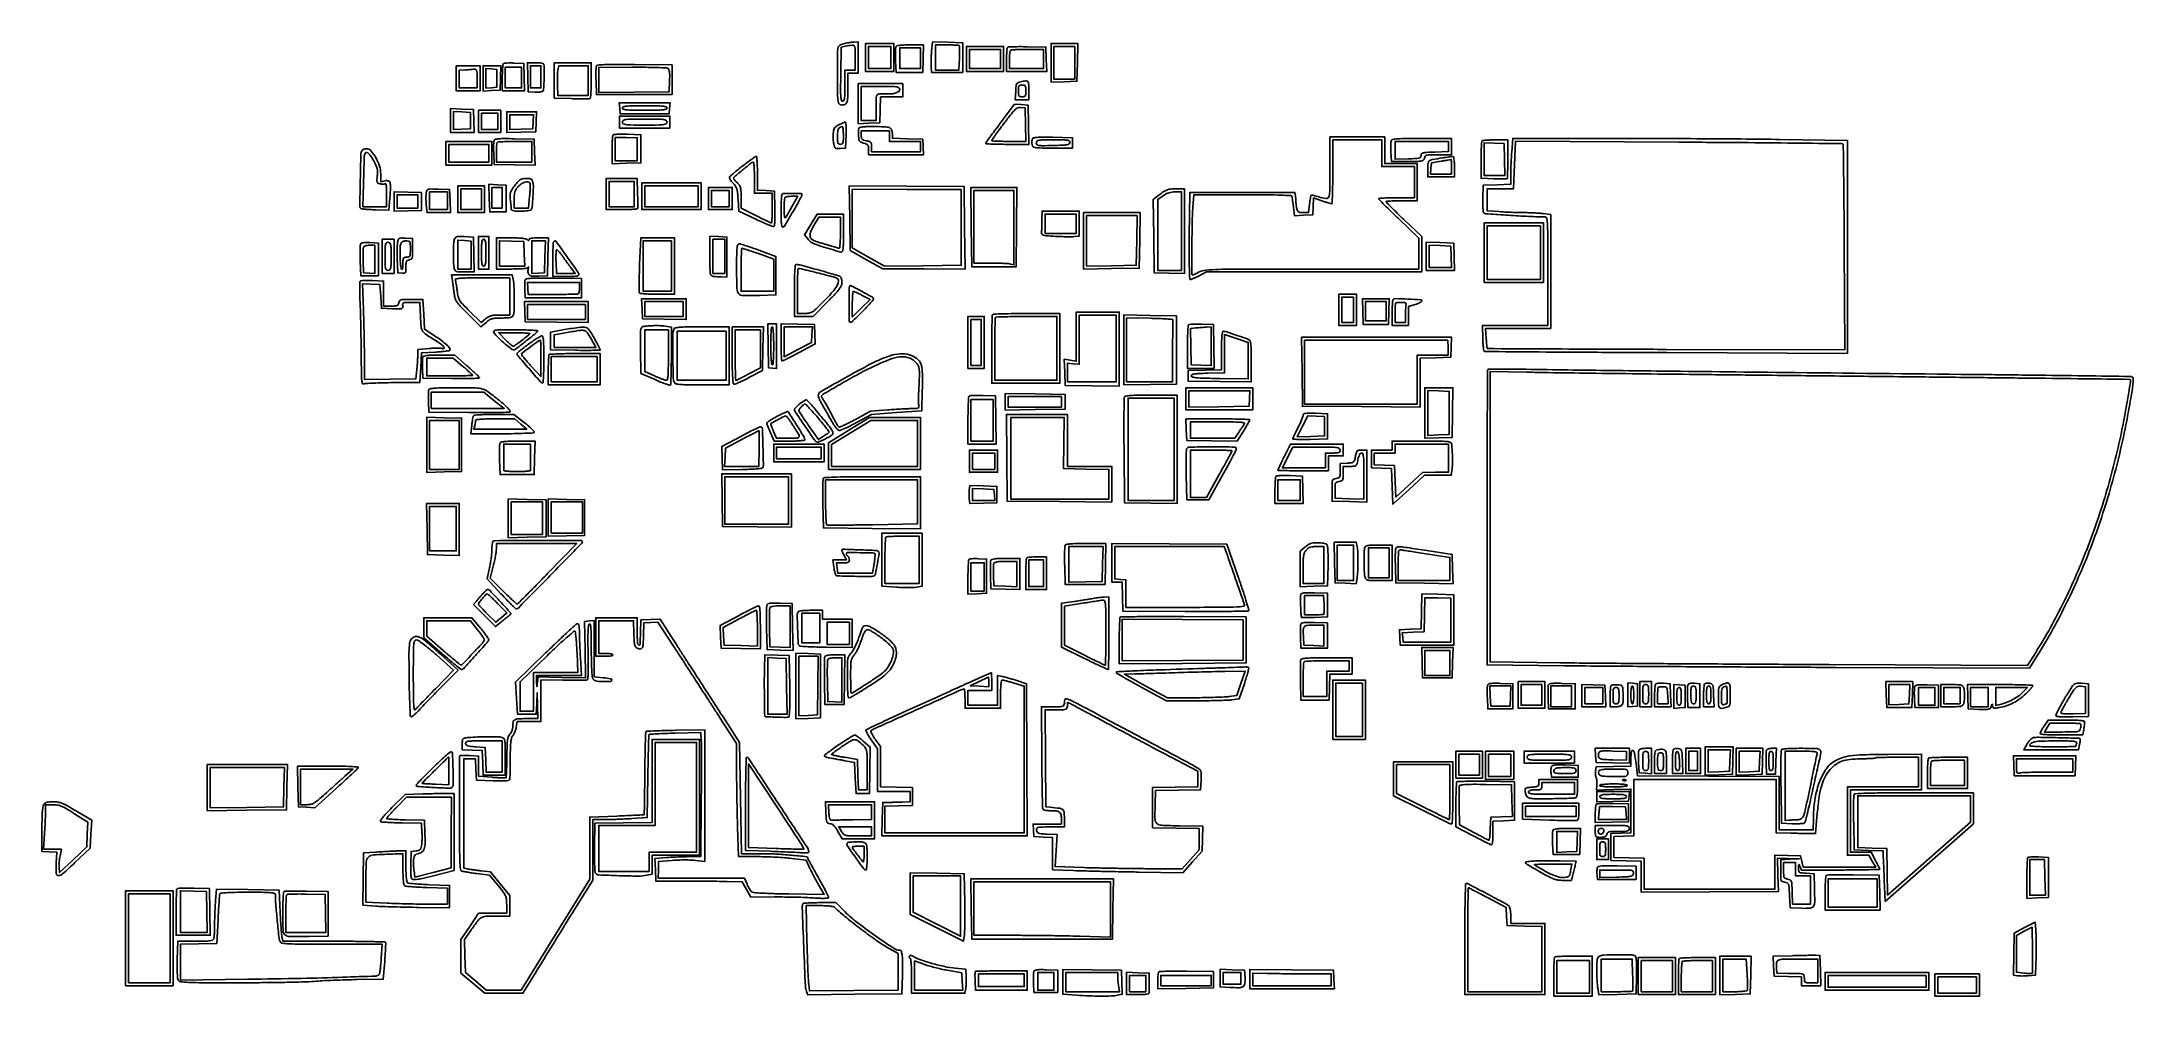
# Model space of a CAD drawing. Extents: x 12 to 1422, y 21 to 664.
import ezdxf

# ---------------------------------------------------------------- set-up
doc = ezdxf.new("R2010")
doc.units = 0

msp = doc.modelspace()

# ---------------------------------------------------------------- linework, layer by layer
for points in [[(554.5, 663.345064, 0.036143), (550.078484, 662.07052, 0.234921), (548.535233, 660.435118, 0.072194), (548.050977, 657.248312, 0.001666), (548, 641.949563, 0.003575), (548.101437, 627.760941, 0.056836), (548.714568, 622.991329, 0.296932), (550.271116, 621.535083, 0.168116), (552.921859, 621.95818, 0.121766), (554.054532, 622.979475, 0.102676), (554.66996, 624.476297, 0.041487), (554.942037, 627.120722, 0.0049), (555, 633.035184), (555, 643), (558.5, 643), (562, 643), (562, 653.5), (562, 664), (559.25, 663.883999, 0.010255), (558.050922, 663.808758, 0.00745), (556.720312, 663.677836, 0.007531), (555.460777, 663.51568, 0.016325)], [(611.500773, 657.784064, 0.010156), (611.27018, 655.0851, 0.008132), (611.128278, 652.170944, 0.008234), (611.085263, 649.470085, 0.020599), (611.167532, 647.5), (611.5, 643.5), (622, 643.5), (632.5, 643.5), (632.5, 653.5), (632.5, 663.5), (622.333242, 663.784064), (612.166484, 664.068128)], [(322.707624, 649.37429, 0.173069), (322.425854, 648.779873, 0.00647), (322.207864, 646.279739, 0.01104), (322.051328, 643.269392, 0.007469), (322, 639.833333), (322, 631), (329.537526, 631), (337.075052, 631), (336.787526, 640.25), (336.5, 649.5), (329.957624, 649.790957, 0.010494), (327.39976, 649.850967, 0.014971), (325.129206, 649.788581, 0.010844), (323.270117, 649.641228, 0.172845)], [(339.213788, 640.25), (339.5, 630.5), (343.885864, 630.185864, 0.022546), (345.63884, 630.139544, 0.027301), (347.279308, 630.259933, 0.027658), (348.618614, 630.508001, 0.137596), (349.279143, 630.879143, 0.180817), (349.842203, 632.114587, 0.006261), (350.150479, 637.485119, 0.012311), (350.268006, 643.303745, 0.014989), (350.080581, 648.75, 0.264089), (349.717302, 649.303559, 0.063753), (348.646631, 649.689915, 0.040324), (346.932165, 649.928679, 0.014444), (344.463788, 650), (338.927576, 650)], [(357, 638.06054), (357, 626.121081), (368.519599, 625.81054, 0.002907), (373.004795, 625.715723, 0.004287), (376.943308, 625.689138, 0.002037), (380.289512, 625.708871, 0.079609), (381.019599, 625.833333, 0.291376), (381.428638, 626.343306, 0.007274), (381.722439, 629.446018, 0.012882), (381.93261, 633.327135, 0.007084), (382, 638.083333), (382, 650), (369.5, 650), (357, 650)], [(385.433799, 647.68808, 0.080701), (385.242395, 646.769148, 0.005592), (385.154522, 644.116707, 0.007838), (385.134618, 640.935949, 0.00581), (385.208575, 637.420857), (385.5, 628.5), (411, 628.5), (436.5, 628.5), (436.5, 638.5), (436.5, 648.5), (411.225224, 648.767223, 0.001962), (397.907276, 648.855775, 0.011136), (390.81817, 648.717197, 0.012502), (386.402652, 648.421714, 0.285543)], [(560, 653.5), (560, 645), (556.5, 645), (553, 645), (553, 634.5, -0.004764), (552.945831, 628.814421, -0.031247), (552.713749, 625.974071, -0.076257), (552.261723, 624.492993, -0.288192), (551.477441, 624, -0.349208), (550.647724, 624.65997, -0.039645), (550.269835, 627.200367, -0.018532), (550.121135, 631.940444, -0.00231), (550.227441, 642.240984), (550.5, 660.481968), (553.5, 661.122669, -0.018424), (557.832055, 661.88219, -0.255726), (559.265657, 661.336014, -0.170427), (559.904648, 659.680998, -0.007713)], [(587.423642, 660.661609, 0.079281), (587.235027, 659.7687, 0.006579), (587.147568, 657.392336, 0.008656), (587.129541, 654.539392, 0.006569), (587.205027, 651.411609), (587.5, 643.5), (596.5, 643.5), (605.5, 643.5), (605.787526, 652.75), (606.075052, 662), (597.006141, 662, 0.007548), (592.637843, 661.934049, 0.027152), (589.861635, 661.698947, 0.041271), (588.108114, 661.304492, 0.22904)], [(630.083333, 661.587863, -0.194268), (630.242741, 661.218176, -0.003176), (630.281798, 658.920981, -0.00774), (630.268736, 656.217541, -0.004998), (630.173853, 653.087863), (629.847706, 645), (621.923853, 645), (614, 645), (614, 653.5), (614, 662), (621.833333, 662, -0.004915), (624.865696, 661.970193, -0.007564), (627.488021, 661.878935, -0.003179), (629.713548, 661.753567, -0.181273)], [(662.695087, 660.361754, 0.170016), (662.419035, 659.788214, 0.007613), (662.204182, 657.569807, 0.012064), (662.050464, 654.885145, 0.008267), (662, 651.833333), (662, 644), (675.540442, 644), (689.080885, 644), (688.790442, 652.25), (688.5, 660.5), (675.945087, 660.77842, 0.005284), (671.083025, 660.83485, 0.008119), (666.873998, 660.770873, 0.003553), (663.310939, 660.633476, 0.187075)], [(687, 652.5), (687, 646), (675.5, 646), (664, 646), (664, 651.833333, -0.010625), (664.048521, 654.116473, -0.014928), (664.195833, 656.148958, -0.011119), (664.403673, 657.810475, -0.161051), (664.666667, 658.333333, -0.179603), (665.249211, 658.600487, -0.004165), (668.319792, 658.804167, -0.008732), (671.966687, 658.951739, -0.005745), (676.166667, 659), (687, 659)], [(305, 639.437851), (305, 633), (299, 633), (293, 633), (293, 638.942502), (293, 644.885004), (297.25, 645.192502, 0.001274), (299.005469, 645.324011, 0.001262), (300.765625, 645.464854, 0.001237), (302.305046, 645.595781, 0.004904), (303.25, 645.687851, -0.179746), (304.146734, 645.460062, -0.175091), (304.689337, 644.699497, -0.060524), (304.943797, 643.039532, -0.007802)], [(380, 638), (380, 628), (369.713121, 628), (359.426241, 628), (359.178169, 635.202626, -0.008806), (359.12834, 638.16531, -0.008956), (359.183451, 641.111209, -0.008778), (359.322132, 643.668699, -0.036135), (359.544504, 645.202626), (360.158911, 648), (370.079455, 648), (380, 648)], [(433.797077, 646.161696, -0.177682), (434.383956, 645.382505, -0.043332), (434.720382, 643.782417, -0.029987), (434.865561, 641.392418, -0.010193), (434.797077, 637.911888), (434.5, 630.5), (410.75, 630.231901), (387, 629.963803), (387, 638.417199), (387, 646.870596), (409.75, 646.935107, -0.003454), (418.562911, 646.899216, -0.005293), (426.198204, 646.734528, -0.002019), (432.736495, 646.497804, -0.134129)], [(671.5, 637.125811, 0.049825), (669.7424, 636.564795, 0.172952), (668.883501, 635.762953, 0.096526), (668.458122, 634.309787, 0.010038), (668.200096, 630.744125), (667.900192, 625), (672.450096, 625), (677, 625), (677, 631.5, 0.010115), (676.908054, 636.044694, 0.185493), (676.345957, 637.347671, 0.238559), (675.121032, 637.76497, 0.017347)], [(675, 631, -0.016149), (674.925001, 628.678456, -0.124134), (674.59375, 627.65, -0.201266), (673.888366, 627.151756, -0.05449), (672.5, 627, -0.05449), (671.111634, 627.151756, -0.201266), (670.40625, 627.65, -0.124134), (670.074999, 628.678456, -0.016149), (670, 631, -0.016149), (670.074999, 633.321544, -0.124134), (670.40625, 634.35, -0.201266), (671.111634, 634.848244, -0.05449), (672.5, 635, -0.05449), (673.888366, 634.848244, -0.201266), (674.59375, 634.35, -0.124134), (674.925001, 633.321544, -0.016149)], [(433, 619.5, -0.332163), (432.400501, 618.69715, -0.04712), (430.25, 618.275, -0.021839), (426.251579, 618.050862, -0.003082), (418, 618, -0.003082), (409.748421, 618.050862, -0.021839), (405.75, 618.275, -0.04712), (403.599499, 618.69715, -0.332163), (403, 619.5, -0.332163), (403.599499, 620.30285, -0.04712), (405.75, 620.725, -0.021839), (409.748421, 620.949138, -0.003082), (418, 621, -0.003082), (426.251579, 620.949138, -0.021839), (430.25, 620.725, -0.04712), (432.400501, 620.30285, -0.332163)], [(590, 632.079455, -0.223997), (589.33814, 630.676195, -0.092769), (587.456059, 629.637349, -0.061964), (584.521145, 629.055919, -0.031658), (580.759279, 629.0239, 0.017945), (576.193514, 629.110189, 0.23175), (574.718581, 628.356423, 0.154852), (574.093076, 626.563225, 0.00709), (574, 620), (574, 611), (569, 611), (564, 611), (564, 622.5), (564, 634), (577, 634, -0.002799), (584.996286, 633.95523, -0.033882), (588.057772, 633.713066, -0.122215), (589.465594, 633.134543, -0.238809)], [(657.702375, 609.168194, 0.00216), (653.983059, 604.168727, 0.00344), (650.850073, 599.857398, 0.00079), (648.140566, 596.061717, 0.155837), (648, 595.621668, 0.39967), (648.24, 595.369381, 0.001787), (652.267901, 595.182615, 0.00668), (656.957953, 595.044682, 0.00401), (662.529025, 595), (677.05805, 595), (676.779025, 608.25), (676.5, 621.5), (671.952375, 621.796526), (667.404751, 622.093052)], [(433, 610, -0.245279), (432.416641, 608.882367, -0.119596), (430.875, 608.283333, -0.030926), (427.469187, 608.042075, -0.002222), (418, 608, -0.002222), (408.530813, 608.042075, -0.030926), (405.125, 608.283333, -0.119596), (403.583359, 608.882367, -0.245279), (403, 610, -0.245279), (403.583359, 611.117633, -0.119596), (405.125, 611.716667, -0.030926), (408.530813, 611.957925, -0.002222), (418, 612, -0.002222), (427.469187, 611.957925, -0.030926), (430.875, 611.716667, -0.119596), (432.416641, 611.117633, -0.245279)], [(549, 608.198894, 0.032146), (547.109066, 607.122261, 0.099011), (546.066862, 606.092815, 0.097695), (545.49314, 604.73358, 0.030807), (545.177354, 602.540931, 0.01853), (545.099288, 600.783274, 0.012301), (545.134153, 598.764815, 0.01239), (545.26504, 596.803955, 0.023508), (545.483365, 595.236979, 0.026241), (545.965314, 593.249622, 0.168281), (546.561072, 592.421827, 0.154266), (547.569554, 592.101649, 0.021059), (549.806011, 592.192974), (553.5, 592.5), (553.788933, 601.25, 0.008434), (553.843038, 604.601764, 0.014168), (553.761243, 607.415578, 0.007857), (553.594752, 609.688798, 0.406031), (553.288933, 609.951968, 0.074568), (552.807592, 609.849542, 0.007374), (551.703624, 609.41719, 0.009172), (550.398005, 608.855362, 0.007153)], [(552, 601, -0.008455), (551.94129, 597.528387, -0.072107), (551.666667, 596, -0.188641), (551.060666, 595.272668, -0.12648), (550, 595, -0.117114), (548.947076, 595.250055, -0.189926), (548.342308, 595.927083, -0.078535), (548.062027, 597.331707, -0.010052), (548, 600.416667, -0.02054), (548.132989, 603.652582, -0.095597), (548.633994, 605.443576, -0.160152), (549.618463, 606.436773, -0.092091), (551.25, 606.921053, -0.390879), (551.546629, 606.700034, -0.014802), (551.779688, 605.214309, -0.019759), (551.946092, 603.294984, -0.011743)], [(562.401981, 605.605161, 0.065307), (562.214719, 604.826394, 0.015869), (562.116972, 603.504595, 0.016004), (562.101501, 601.969092, 0.015317), (562.183365, 600.413008, 0.026747), (562.477514, 598.274215, 0.11699), (562.997969, 597.118331, 0.130104), (563.951195, 596.384548, 0.036364), (565.75, 595.779254, -0.032261), (567.559025, 595.186986, -0.136734), (568.455707, 594.501526, -0.132687), (568.883104, 593.43919, -0.029676), (569, 591.471408), (569, 588), (587.55226, 588), (606.104519, 588), (605.80226, 593.25), (605.5, 598.5), (595.25, 598.784983), (585, 599.069966), (585, 602.418352, 0.114116), (584.430916, 604.879338, 0.198818), (582.885615, 606.245048, 0.074759), (579.592751, 606.851139, 0.007807), (571.718615, 606.986345, 0.007594), (567.397998, 606.927441, 0.029598), (564.73668, 606.692642, 0.049028), (563.094563, 606.281807, 0.218705)], [(674.782751, 608.25), (675.065502, 597), (663.532751, 597, -0.004165), (659.11059, 597.036837, -0.006938), (655.387746, 597.15055, -0.001925), (652.197306, 597.304644, -0.399031), (652, 597.51251, -0.155678), (652.115998, 597.876039, -0.00074), (654.423437, 601.113393, -0.003326), (657.087411, 604.787379, -0.002086), (660.25, 609.051142, -0.004149), (665.262941, 615.636307, -0.037454), (667.686156, 618.323273, -0.095102), (669.515082, 619.501915, -0.12026), (671.5, 619.788632), (674.5, 619.5)], [(316.432841, 597.685581, 0.077787), (316.240269, 596.787143, 0.007429), (316.14804, 594.540441, 0.009332), (316.127792, 591.843107, 0.00723), (316.203033, 588.906415), (316.5, 581.5), (330.289348, 581.221524), (344.078696, 580.943049), (343.789348, 589.721524), (343.5, 598.5), (330.229807, 598.779166, 0.004149), (323.373042, 598.866502, 0.020887), (319.542922, 598.72346, 0.034067), (317.243994, 598.38258, 0.252435)], [(342, 590), (342, 583), (330, 583), (318, 583), (318, 589.333333, -0.009794), (318.04848, 591.80813, -0.013945), (318.195833, 594.002083, -0.009871), (318.403093, 595.801233, -0.164193), (318.666667, 596.333333, -0.180547), (319.252628, 596.600759, -0.003852), (322.466667, 596.804167, -0.008382), (326.274984, 596.951754, -0.005493), (330.666667, 597), (342, 597)], [(396.701526, 601.368192, 0.17492), (396.421711, 600.772378, 0.005795), (396.206073, 598.120436, 0.010403), (396.050858, 594.938325, 0.006983), (396, 591.297121), (396, 581.927576), (405.75, 582.213788), (415.5, 582.5), (415.5, 592), (415.5, 601.5), (406.451526, 601.784859, 0.007452), (402.933373, 601.843152, 0.011094), (399.854968, 601.779968, 0.006365), (397.294584, 601.637876, 0.181254)], [(583, 600.5), (583, 597), (593.5, 597), (604, 597), (604, 593.5), (604, 590), (587.5, 590), (571, 590), (571, 593.388709, 0.029845), (570.882901, 595.34875, 0.149578), (570.443349, 596.342896, 0.142673), (569.51075, 596.946086, 0.026314), (567.5, 597.434022, -0.02621), (565.55865, 597.904689, -0.128395), (564.601696, 598.485697, -0.152024), (564.136622, 599.405782, -0.041593), (564, 601.045313), (564, 604), (573.5, 604), (583, 604)], [(679.400726, 598.601892, 0.053355), (679.208891, 597.880184, 0.023118), (679.102679, 596.89098, 0.022561), (679.085929, 595.81881, 0.027819), (679.170919, 594.822726, 0.164186), (679.840286, 593.492522, 0.154388), (681.196077, 592.799108, 0.039286), (684.12017, 592.541488, 0.002336), (693, 592.5), (706.5, 592.5), (706.5, 596), (706.5, 599.5), (693.229807, 599.779166, 0.003905), (686.146051, 599.872849, 0.022589), (682.407233, 599.724133, 0.042271), (680.242384, 599.353818, 0.242195)], [(704.811352, 596.25, -0.220811), (704.134491, 595.309771, -0.084785), (702.581189, 594.755004, -0.032895), (699.607246, 594.432259, -0.004295), (693.238028, 594.217249, -0.003044), (686.156959, 594.08222, -0.041889), (683.597346, 594.263618, -0.162332), (682.452718, 594.854204, -0.195589), (682, 595.967249, -0.201511), (682.470915, 597.08826, -0.151528), (683.673357, 597.70609, -0.040401), (686.342531, 597.955338, -0.003088), (693.573324, 598, -0.003332), (700.446214, 597.954192, -0.035302), (703.237461, 597.71944, -0.129745), (704.465344, 597.182069, -0.279323)], [(880, 579, -0.002314), (879.926105, 563.030168, -0.088805), (879.265855, 559.529147, -0.352453), (877.418446, 558.447869, -0.045085), (872.623941, 559.612469, 0.012033), (870.773772, 560.193588, 0.018094), (869.132742, 560.602288, 0.01321), (867.787455, 560.849153, 0.239546), (867.384415, 560.717749, 0.146662), (867.160986, 560.303016, 0.006778), (866.856274, 558.712995, 0.010764), (866.557206, 556.789678, 0.007472), (866.29871, 554.60528), (865.720194, 549), (861.92137, 549, -0.058891), (859.422609, 549.295335, -0.228095), (858.246021, 550.254236, -0.079701), (857.61838, 552.441852, -0.003845), (856.763361, 560), (856.5, 562.5), (821, 562.5), (785.5, 562.5), (785.234895, 533.25, 0.002196), (785.173343, 520.074246, 0.006763), (785.291398, 511.162039, 0.002755), (785.506773, 504.492397, 0.403188), (786.018139, 504, 0.091095), (786.664931, 504.118826, 0.008122), (788.207754, 504.734375, 0.010378), (790.034, 505.54254, 0.007911), (792, 506.5), (796.933513, 509), (869.466756, 509), (942, 509), (942, 520.910798), (942, 532.821596), (930, 544.255893, -0.002676), (925.399782, 548.686469, -0.004283), (921.525, 552.523743, -0.001015), (918.178886, 555.908439, -0.196896), (918, 556.345095, -0.391751), (918.244333, 556.609082, -0.003751), (921.084375, 556.807622, -0.009726), (924.473913, 556.952917, -0.005847), (928.5, 557), (939, 557), (939, 569.5), (939, 582), (928, 582), (917, 582), (917, 591), (917, 600), (898.5, 600), (880, 600)], [(915, 589), (915, 580), (926, 580), (937, 580), (937, 569.5), (937, 559), (925, 559, 0.005201), (920.398722, 558.952139, 0.008656), (916.525, 558.804425, 0.002982), (913.251463, 558.60321, 0.394621), (913, 558.334213, 0.197205), (913.183144, 557.887923, 0.000831), (916.965625, 554.068124, 0.00387), (921.324629, 549.748122, 0.002408), (926.5, 544.746289), (940, 531.824152), (940, 521.412076), (940, 511), (867.960162, 511, 0.000428), (821.606174, 510.960348, 0.006153), (805.135031, 510.729455, 0.015061), (796.290063, 510.229692, 0.096594), (792, 509, -0.005181), (790.458829, 508.233773, -0.007372), (789.072694, 507.5875, -0.004439), (787.89835, 507.07338, -0.101289), (787.539838, 507, -0.414434), (786.991559, 507.548691, -0.000437), (787.021746, 526.119691, -0.003586), (787.182953, 542.78708, -0.015212), (787.654211, 552.75), (788.296435, 561), (821.179602, 561, -0.001625), (837.769386, 560.946081, -0.007761), (847.240102, 560.737485, -0.005376), (853.584298, 560.430851, -0.310669), (854.458889, 559.75, -0.035783), (854.647311, 558.964234, -0.004098), (854.929634, 557.1647, -0.00493), (855.227226, 555.015049, -0.003998), (855.505171, 552.704299), (856.155333, 546.908597), (862.327666, 547.204299), (868.5, 547.5), (868.797806, 553.179691), (869.095612, 558.859382), (874.704356, 556.929691, 0.004288), (876.914268, 556.190503, 0.005901), (878.913296, 555.566847, 0.003881), (880.597321, 555.077406, 0.068879), (881.15655, 555, 0.401028), (881.499278, 555.327568, 0.001504), (881.752237, 561.315625, 0.006126), (881.93938, 568.255925, 0.003677), (882, 576.5), (882, 598), (898.5, 598), (915, 598)], [(921.417143, 597.644673, 0.075851), (921.229058, 596.783366, 0.008846), (921.138388, 594.809038, 0.010456), (921.121137, 592.442504, 0.008372), (921.198527, 589.894673), (921.5, 583.5), (932.5, 583.5, 0.003243), (939.532887, 583.545622, 0.045842), (942.036072, 583.808399, 0.160938), (943.224374, 584.481462, 0.149915), (943.819551, 585.75, -0.1282), (944.345296, 587.007194, -0.171937), (945.371158, 587.678068, -0.055234), (947.479596, 587.949975, -0.004474), (953.069551, 588), (962, 588), (962, 593.5), (962, 599), (941.968615, 599, 0.002646), (931.58694, 598.945067, 0.013818), (925.873184, 598.726594, 0.0174), (922.331452, 598.368914, 0.273785)], [(960, 593.537526), (960, 590.075052), (950.75, 589.787526, 0.004593), (945.191545, 589.563626, 0.048285), (942.942191, 589.233004, 0.156548), (941.902889, 588.591489, 0.178668), (941.5, 587.5, -0.171708), (941.11504, 586.412079, -0.16003), (940.120133, 585.769834, -0.050756), (937.975317, 585.435942, -0.005), (932.75, 585.211067), (924, 584.922134), (924, 590.961067), (924, 597), (942, 597), (960, 597)], [(982.666667, 597.333333, 0.182083), (982.398783, 596.741716, 0.003358), (982.195833, 593.261166, 0.007803), (982.048222, 589.153731, 0.005079), (982, 584.406807), (982, 572.146947), (990.587864, 571.823474, 0.004697), (993.909252, 571.729602, 0.007304), (996.774109, 571.717416, 0.002845), (999.215809, 571.756594, 0.194688), (999.587864, 571.916667, 0.18809), (999.755045, 572.303328, 0.001291), (999.878935, 575.980729, 0.00477), (999.970265, 580.217158, 0.003004), (1000, 585.166667), (1000, 598), (991.666667, 598, 0.007459), (988.425165, 597.951643, 0.011027), (985.585417, 597.804167, 0.006456), (983.226806, 597.598804, 0.173108)], [(1002.649743, 589.846375, 0.004102), (1002.400893, 585.88014, 0.003115), (1002.190862, 581.528403, 0.003149), (1002.044976, 577.443383, 0.00735), (1002, 574.383901), (1002, 568.075052), (992.75, 567.787526), (983.5, 567.5), (983.208752, 558.591248, 0.010058), (983.16501, 555.110372, 0.014395), (983.277165, 552.025335, 0.010202), (983.494044, 549.495807, 0.171519), (983.850633, 548.749367, 0.18106), (985.070979, 548.193881, 0.00091), (998.693423, 547.278425, 0.004499), (1012.488482, 546.501158, 0.005696), (1025.25, 546.042889, -0.367387), (1026.312987, 545.09416, -0.022534), (1026.73772, 540.536015, -0.011054), (1026.959199, 531.935078, -0.000909), (1027, 509.5), (1027, 473), (1004.960363, 473), (982.920727, 473), (983.089776, 464.418955, 0.009792), (983.231811, 460.804965, 0.021194), (983.512832, 458.038831, 0.020146), (983.886741, 456.028741, 0.270091), (984.379413, 455.501793, 0.071158), (985.31144, 455.361568, 0.000025), (1020.93489, 455.104858, 0.000419), (1060.488361, 454.854955, 0.000255), (1107.25, 454.622518), (1229, 454.079359), (1229, 525.8766), (1229, 597.673841), (1183.25, 598.335729, 0.001507), (1161.01789, 598.590342, 0.00064), (1131.228362, 598.803537, 0.000634), (1099.437995, 598.95004, 0.000831), (1070.399743, 598.998808), (1003.299485, 599)], [(1226, 595.29599, -0.205731), (1226.20687, 594.830747, -0.000068), (1226.458319, 574.651543, -0.001113), (1226.684839, 552.220246, -0.000674), (1226.858106, 525.666678), (1227.216211, 456.5), (1106.858106, 456.842882, -0.00023), (1060.685841, 456.995654, -0.000382), (1021.765358, 457.172073, -0.000008), (986.494466, 457.359502, -0.193411), (986.194178, 457.482038, -0.173679), (986.061367, 457.751908, -0.002307), (985.85589, 459.633217, -0.006277), (985.653692, 461.833919, -0.004043), (985.472012, 464.389156), (985.055669, 471), (1007.027835, 471), (1029, 471), (1029, 509.360709), (1029, 547.721418), (1023.75, 548.352017, 0.012535), (1021.179449, 548.595588, 0.005185), (1017.692187, 548.801691, 0.005126), (1013.947301, 548.945601, 0.00658), (1010.5, 548.997302, -0.006132), (1006.841006, 549.048899, -0.003509), (1002.426563, 549.196327, -0.003505), (997.988508, 549.406904, -0.005817), (994.25, 549.654211), (986, 550.296435), (986, 557.648217), (986, 565), (994.90283, 565), (1003.805659, 565), (1004.535505, 581.105035), (1005.26535, 597.21007), (1115.382675, 596.484347, -0.000391), (1157.641342, 596.172816, -0.000647), (1193.299911, 595.835906, -0.000025), (1225.517021, 595.488183, -0.186042)], [(227.413318, 590.859746, 0.13242), (226.641064, 588.274391, 0.001652), (226.229639, 570.885276, 0.000996), (225.902064, 553.044056, 0.264306), (226.616998, 551.736708, 0.112594), (227.290246, 551.506608, 0.004486), (229.888204, 551.256137, 0.007712), (232.991904, 551.033166, 0.005359), (236.503429, 550.873012), (245.5, 550.559279), (246.181976, 559.02964, 0.00824), (246.63993, 566.191013, 0.081534), (246.294077, 569.17659, 0.253628), (245.106138, 570.38994, 0.129569), (242.913429, 570.480986), (240, 569.841089), (240, 575.039734, 0.078224), (239.16701, 580.331521, 0.049773), (236.666633, 586.057343, 0.050498), (233.444028, 590.647627, 0.217795), (230.486613, 592, 0.043949), (229.528285, 591.915602, 0.044929), (228.606794, 591.66505, 0.049036), (227.851957, 591.297373, 0.117019)], [(235.115215, 584.141855, -0.015846), (236.776672, 580.966918, -0.052145), (237.578053, 578.745585, -0.061461), (237.834238, 576.607854, -0.028605), (237.664559, 573.81554, 0.011243), (237.387391, 570.919092, 0.100066), (237.548215, 569.655057, 0.18984), (238.161482, 568.928782, 0.062191), (239.491111, 568.412875, 0.032523), (240.485669, 568.23099, 0.032742), (241.493179, 568.180171, 0.034607), (242.372968, 568.254468, 0.10037), (242.943165, 568.464874, -0.480749), (243.413311, 568.297145, -0.047564), (243.737478, 566.953892, -0.027243), (243.941577, 564.62118, -0.0082), (244, 561.059017), (244, 553), (235.989255, 553), (227.978511, 553), (228.405916, 568.25, 0.000019), (228.575682, 574.315346, 0.000023), (228.732252, 579.926042, 0.000018), (228.863208, 584.632995, 0.000189), (228.916661, 586.583333, -0.100442), (229.471344, 588.982187, -0.398998), (230.745839, 589.497255, -0.145173), (232.66311, 587.998313, -0.026283)], [(484, 580.382726, 0.004903), (480.716855, 577.797096, 0.007235), (477.891091, 575.458341, 0.00373), (475.551897, 573.434246, 0.126084), (475.139885, 572.830954, 0.200716), (475.166667, 572.271401, 0.029434), (475.725712, 571.254962, 0.029402), (476.570789, 570.072444, 0.021365), (477.639885, 568.858398, -0.042873), (479.207714, 566.915741, -0.0738), (480.102707, 565.043892, -0.04889), (480.62028, 562.503238, -0.01008), (481, 557.944615), (481.5, 550.011742), (492.958567, 544.514438, 0.008115), (497.410459, 542.466822, 0.012867), (501.293739, 540.874526, 0.006769), (504.553007, 539.685312, 0.288021), (505.242868, 539.842868, 0.181623), (505.563125, 540.548479, 0.005635), (505.742529, 543.779404, 0.010363), (505.833409, 547.649905, 0.006913), (505.784301, 552.084301), (505.5, 563.5), (499.75, 563.799904), (494, 564.099808), (494, 575.549904, 0.006142), (493.946095, 579.938329, 0.010252), (493.779688, 583.628141, 0.004165), (493.551983, 586.703753, 0.401341), (493.25, 586.971426, 0.143917), (492.741774, 586.800773, 0.002276), (490.223437, 585.024208, 0.005804), (487.311928, 582.898997, 0.003788)], [(492, 572.5), (492, 562), (498, 562), (504, 562), (504, 552, -0.004857), (503.962753, 548.165588, -0.008086), (503.847788, 544.9375, -0.002607), (503.69145, 542.19697, -0.396111), (503.481831, 542, -0.110906), (503.101418, 542.085431, -0.000827), (500.183712, 543.471428, -0.00305), (496.845352, 545.08909, -0.001945), (492.981831, 547.009117), (483, 552.018235), (483, 559.334803, 0.009799), (482.91709, 563.564801, 0.05353), (482.584327, 565.825357, 0.087722), (481.855483, 567.422532, 0.053427), (480.5, 569, -0.01575), (479.542612, 569.957939, -0.020666), (478.734375, 570.893926, -0.018674), (478.135132, 571.70959, -0.150182), (478, 572.149336, -0.222409), (478.472177, 573.158335, -0.002693), (484.187348, 577.875502, -0.003414), (489.868778, 582.449316, -0.157756), (491.25, 582.966139, -0.400748), (491.551392, 582.703295, -0.004943), (491.779688, 579.905678, -0.011187), (491.946094, 576.523733, -0.006698)], [(956, 585.891307, 0.00556), (948.999481, 584.697766, 0.114939), (947.054055, 583.854848, 0.21063), (946.199014, 582.354072, 0.025675), (946, 578.480948), (946, 573), (955, 573), (964, 573), (964, 580, 0.009697), (963.936441, 583.276893, 0.035229), (963.709532, 585.346215, 0.063402), (963.328902, 586.549858, 0.317885), (962.75, 586.883097, 0.011805), (961.979574, 586.792654, 0.001355), (960.251562, 586.543536, 0.001634), (958.197515, 586.23487, 0.001331)], [(962, 580), (962, 575), (954.939635, 575), (947.879269, 575), (948.189635, 578.723754), (948.5, 582.447508), (955, 583.580216, 0.001395), (957.509557, 584.024758, 0.002189), (959.664062, 584.422356, 0.00056), (961.543577, 584.779904, 0.083213), (961.75, 584.856462, -0.555511), (961.850859, 584.802285, -0.003076), (961.926563, 583.489086, -0.008166), (961.9821, 581.907495, -0.004692)], [(270.719731, 562.314198, 0.035708), (270.5523, 560.895804, 0.012018), (270.506278, 558.811747, 0.011886), (270.565851, 556.496531, 0.013338), (270.735443, 554.27437), (271.279806, 549), (279.181967, 549), (287.084129, 549), (286.792064, 556.75), (286.5, 564.5), (278.874191, 564.789829, 0.004901), (273.824456, 564.932195, 0.078443), (272.136282, 564.697421, 0.208211), (271.268016, 563.958181, 0.066611)], [(330.452204, 567.25, 0.015301), (328.406669, 564.403944, 0.06783), (327.498889, 562.558419, 0.083683), (327.213866, 560.730746, 0.030545), (327.406397, 558.110429, -0.005), (327.633634, 556.29342, -0.004931), (327.825629, 554.463793, -0.004851), (327.962426, 552.8581, -0.018824), (328, 551.860429, 0.156185), (328.309853, 550.892686, 0.169051), (329.115524, 550.322211, 0.062422), (330.789162, 550.058115, 0.007956), (334.440983, 550, 0.013226), (336.94968, 550.066372, 0.019186), (339.155732, 550.268277, 0.015156), (340.925002, 550.553703, 0.209739), (341.446407, 550.913284, 0.116376), (342.136574, 552.982998, 0.006704), (342.653277, 559.702231, 0.008893), (342.954599, 566.312108, 0.068526), (342.618027, 569.385764, 0.053778), (342.10118, 570.787055, 0.149187), (341.387724, 571.542233, 0.108284), (340.221485, 571.905399, 0.021542), (338.026755, 572, 0.040419), (335.720297, 571.813244, 0.099961), (334.140361, 571.21702, 0.074019), (332.645608, 569.937744, 0.015343)], [(340.547833, 568.922605, -0.134971), (340.752474, 568.224772, -0.007295), (340.757912, 565.905617, -0.010952), (340.662574, 563.114854, -0.00774), (340.438398, 559.986237), (339.741749, 552), (334.870875, 552), (330, 552), (330, 557.777139, -0.017248), (330.110989, 560.993664, -0.058749), (330.498713, 563.05017, -0.072801), (331.302986, 564.719163, -0.037012), (332.75, 566.551666, -0.058146), (334.904017, 568.411566, -0.075373), (337.255623, 569.534878, -0.10159), (339.280891, 569.723126, -0.230828)], [(392, 561.5), (392, 551), (402.440983, 551, 0.006723), (406.466504, 551.054126, 0.010671), (409.909465, 551.220312, 0.004837), (412.788427, 551.448935, 0.275825), (413.203796, 551.75, 0.099662), (413.323722, 552.321972, 0.002231), (413.333731, 555.14375, 0.004949), (413.297876, 558.459416, 0.003317), (413.194194, 562.25), (412.86276, 572), (402.43138, 572), (392, 572)], [(765.626462, 561.440953), (760.965319, 557.881905), (761.232659, 533.190953), (761.5, 508.5), (771.75, 508.215017), (782, 507.930034), (782, 536.465017), (782, 565), (776.143802, 565, 0.020057), (772.742768, 564.863517, 0.061599), (770.489381, 564.399082, 0.061542), (768.41589, 563.399438, 0.019993)], [(510.666667, 561.333333, 0.179767), (510.399466, 560.7502, 0.00411), (510.195833, 557.655729, 0.008671), (510.048258, 553.98193, 0.005701), (510, 549.75, 0.005128), (510.055384, 544.349594, 0.024467), (510.269354, 541.272935, 0.046002), (510.635812, 539.556137, 0.417438), (511.25, 539.238207, 0.183407), (512.467378, 540.214662, 0.001928), (518.027895, 549.745559, 0.00264), (523.389897, 559.132212, 0.121894), (523.978589, 561.25, 0.413805), (523.382761, 561.88173, 0.005919), (517.678162, 561.984984, 0.007777), (512.064548, 561.932808, 0.192462)], [(517.452299, 553.25, -0.003598), (515.964378, 550.595389, -0.004776), (514.570711, 548.20375, -0.003437), (513.371597, 546.221559, -0.047132), (512.866233, 545.55, -0.582393), (512.522445, 545.628055, -0.037855), (512.247022, 546.876596, -0.024617), (512.058429, 548.915837, -0.010749), (512, 551.633333, -0.008827), (512.04843, 554.376465, -0.012765), (512.195833, 556.796458, -0.008433), (512.402359, 558.789989, -0.167877), (512.666667, 559.333333, -0.142692), (513.140942, 559.593619, -0.018527), (514.288823, 559.804167, -0.020368), (515.703092, 559.95125, -0.015726), (517.252732, 560), (521.172132, 560)], [(667, 538.883369), (667, 513.766737), (664.75, 514.369714, 0.049099), (663.312906, 514.607116, 0.004988), (659.85625, 514.799577, 0.006202), (655.722625, 514.937032, 0.004906), (651.25, 514.986345), (640, 515), (640, 539.5), (640, 564), (653.5, 564), (667, 564)], [(685.881062, 544.25, -0.001221), (685.825907, 541.865235, -0.001182), (685.758563, 539.454687, -0.001166), (685.689332, 537.333527, -0.004354), (685.631062, 536, 0.114398), (685.8891, 534.544216, 0.217766), (686.750508, 533.759682, 0.060765), (688.778148, 533.372859, 0.003636), (695, 533, 0.004578), (698.875404, 532.831594, 0.004909), (702.664062, 532.738924, 0.004661), (705.919188, 532.721623, 0.023032), (707.75, 532.813358), (711, 533.126717), (711, 541.563358), (711, 550), (698.5, 550), (686, 550)], [(780, 536.5), (780, 510), (772, 510), (764, 510), (764, 533.963949), (764, 557.927898), (767.732135, 560.463949, -0.032817), (769.655595, 561.594133, -0.039681), (771.594645, 562.382827, -0.040422), (773.60276, 562.844939, -0.036362), (775.732135, 563), (780, 563)], [(530.038133, 541.063112), (525.846803, 534.126225), (527.995657, 531.219745, 0.078427), (529.922762, 529.322373, 0.060832), (532.510512, 527.910107, 0.021259), (537.228734, 526.264687, 0.001594), (550.25, 522.381093, 0.31183), (551.186955, 522.689394, 0.128152), (551.726389, 523.988954, 0.031891), (551.956668, 527.062949, 0.002753), (552, 534.932612), (552, 548), (543.114731, 548), (534.229463, 548)], [(550, 535.5, -0.00734), (549.940898, 531.473997, -0.012189), (549.758578, 528.084375, -0.005831), (549.507735, 525.297751, -0.384806), (549.178139, 525, -0.06249), (548.653069, 525.06588, -0.004974), (547.296934, 525.426036, -0.006677), (545.684079, 525.894864, -0.005069), (543.928139, 526.450336, 0.004977), (541.921311, 527.08558, 0.003034), (539.53927, 527.797813, 0.00304), (537.169448, 528.475144, 0.00538), (535.205545, 529.000851, -0.063567), (531.314375, 530.544912, -0.203129), (529.626236, 532.696532, -0.163549), (529.809429, 535.758428, -0.038783), (532.118281, 540.400875), (535.467263, 546), (542.733631, 546), (550, 546)], [(226.449535, 527.729085, 0.081619), (226.253088, 526.777248, 0.004901), (226.162563, 523.843912, 0.007242), (226.139504, 520.331989, 0.005279), (226.211631, 516.428821), (226.5, 506.5), (232.5, 506.5), (238.5, 506.5), (238.5, 517.5), (238.5, 528.5), (232.737904, 528.800265, 0.012962), (229.9859, 528.87222, 0.04226), (228.170947, 528.718942, 0.070742), (227.020248, 528.350377, 0.190549)], [(236, 517.439635), (236, 507.879269), (232.25, 508.189635), (228.5, 508.5), (228.205027, 516.411609, -0.006569), (228.129541, 519.539392, -0.008656), (228.147568, 522.392336, -0.006579), (228.235027, 524.7687, -0.079281), (228.423642, 525.661609, -0.16687), (228.867077, 526.191184, -0.055924), (229.796552, 526.618891, -0.046727), (231.040172, 526.905035, -0.033204), (232.468615, 527), (236, 527)], [(247, 519.5, -0.004147), (246.951891, 513.699654, -0.047763), (246.697368, 511.4375, -0.16431), (246.087559, 510.404328, -0.179874), (245, 510, -0.179874), (243.912441, 510.404328, -0.16431), (243.302632, 511.4375, -0.047763), (243.048109, 513.699654, -0.004147), (243, 519.5, -0.004147), (243.048109, 525.300346, -0.047763), (243.302632, 527.5625, -0.16431), (243.912441, 528.595672, -0.179874), (245, 529, -0.179874), (246.087559, 528.595672, -0.16431), (246.697368, 527.5625, -0.047763), (246.951891, 525.300346, -0.004147)], [(251.489296, 529.803465, 0.048775), (251.280021, 528.394137, 0.006504), (251.168867, 525.386018, 0.007476), (251.136734, 521.806176, 0.006219), (251.206825, 518), (251.5, 508.5), (254.25, 508.183578, 0.040569), (255.890725, 508.128651, 0.23977), (256.614707, 508.541529, 0.135494), (256.939173, 509.545771, 0.01079), (257, 512.364027, -0.015129), (257.076311, 514.885457, -0.094408), (257.392852, 516.131534, -0.170277), (258.058041, 516.811594, -0.079682), (259.25, 517.180449, 0.106868), (260.491157, 517.639152, 0.178261), (261.15823, 518.514744, 0.067967), (261.44313, 520.252491, 0.006694), (261.5, 524.5), (261.5, 531.5), (256.782471, 531.803465, 0.01323), (254.051409, 531.906694, 0.093416), (252.748904, 531.676439, 0.170933), (251.9969, 531.043219, 0.071988)], [(260, 524.5, -0.008616), (259.941399, 521.099576, -0.098356), (259.636364, 519.8, -0.221767), (258.929226, 519.19502, -0.067911), (257.5, 519, 0.061112), (256.086997, 518.826651, 0.213052), (255.380043, 518.273469, 0.10991), (255.059451, 517.106269, 0.011473), (254.984687, 514.25, -0.03784), (254.725142, 510.965921, -0.766645), (254.119232, 510.900137, -0.069689), (253.413354, 513.89258, -0.015828), (253.095572, 519.108956, -0.012188), (253.066613, 525.120802, -0.082723), (253.610261, 528.031836, -0.188363), (254.874821, 529.467657, -0.119659), (257.067388, 530, -0.044113), (258.843943, 529.842955, -0.230086), (259.616699, 529.281135, -0.114903), (259.94257, 528.061325, -0.008063)], [(289.641894, 530.794389, 0.056817), (289.16053, 527.570329, 0.008526), (289.044876, 521.016786, 0.008506), (289.152482, 514.462895, 0.057164), (289.630286, 511.25, 0.09652), (290.227289, 510.027501, 0.154672), (291.166256, 509.361182, 0.069115), (292.87083, 509.064653, 0.008557), (296.648367, 509), (303.063471, 509), (302.781735, 520.75), (302.5, 532.5), (296.378239, 532.794389, 0.008335), (292.689851, 532.910175, 0.075976), (291.101946, 532.691346, 0.171183), (290.224177, 532.054455, 0.085787)], [(311, 522, -0.005946), (310.943262, 517.229484, -0.035355), (310.708333, 514.75, -0.084509), (310.256776, 513.447695, -0.273642), (309.5, 513, -0.273642), (308.743224, 513.447695, -0.084509), (308.291667, 514.75, -0.035355), (308.056738, 517.229484, -0.005946), (308, 522, -0.005946), (308.056738, 526.770516, -0.035355), (308.291667, 529.25, -0.084509), (308.743224, 530.552305, -0.273642), (309.5, 531, -0.273642), (310.256776, 530.552305, -0.084509), (310.708333, 529.25, -0.035355), (310.943262, 526.770516, -0.005946)], [(318, 521.5), (318, 511), (328.416667, 511, 0.006734), (333.286049, 511.065587, 0.021658), (336.518722, 511.293048, 0.027182), (338.659168, 511.655863, 0.238973), (339.376982, 512.25, -0.12691), (339.526973, 512.442182, -0.602074), (339.622793, 512.398438, -0.051293), (339.600789, 511.897046, -0.009895), (339.450364, 511, 0.07652), (339.364249, 508.406448, 0.218136), (340.284696, 506.902106, 0.136391), (342.419653, 506.192116, 0.02537), (346.592759, 506.195404), (352.5, 506.5), (352.779877, 519.25), (353.059754, 532), (346.529877, 532, 0.011531), (343.607658, 531.9326, 0.033918), (341.610391, 531.704057, 0.051678), (340.361263, 531.338084, 0.304556), (340, 530.8, -0.051663), (339.943785, 530.257401, -0.354955), (339.75, 530.1, -0.180052), (339.421376, 530.222304, -0.018208), (338.8, 530.8, 0.150969), (337.799696, 531.328068, 0.019349), (335.369558, 531.688776, 0.018472), (332.071747, 531.925705, 0.008695), (327.8, 532), (318, 532)], [(356.666667, 529.333333, 0.180547), (356.399241, 528.747372, 0.003852), (356.195833, 525.533333, 0.008382), (356.048246, 521.725016, 0.005493), (356, 517.333333), (356, 506), (365.106989, 506, 0.004589), (370.284863, 506.047525, 0.041849), (372.526604, 506.276991, 0.160031), (373.443518, 506.781511, 0.286691), (373.601742, 507.59546, 0.06262), (372.564967, 509.532287, 0.001066), (365.560369, 519.371061, 0.000343), (358.162561, 529.7004, 0.241698), (357.578984, 530, 0.13841), (357.445621, 529.962362, 0.020232), (357.20966, 529.804167, 0.021583), (356.939921, 529.588606, 0.017006)], [(362.172789, 520.228649, 0.001581), (363.423085, 518.496033, 0.000828), (364.989789, 516.346853, 0.000823), (366.603448, 514.148548, 0.001263), (368.009299, 512.25), (371.173021, 508), (364.835925, 508), (358.49883, 508), (358.212533, 516, -0.00921), (358.159323, 519.065977, -0.0154), (358.241482, 521.643728, -0.00919), (358.409385, 523.711109, -0.393196), (358.713118, 523.978649, -0.187513), (359.147751, 523.79599, -0.01427), (360.053985, 522.868279, -0.01808), (361.091626, 521.658599, -0.012728)], [(414.608385, 513.975567, 0.003315), (414.385143, 506.996819, 0.00511), (414.293793, 500.959239, 0.001844), (414.287459, 495.773155, 0.138655), (414.5151, 494.975567, 0.231147), (415.137426, 494.582877, 0.006942), (418.278596, 494.284492, 0.012366), (422.099566, 494.069936, 0.007841), (426.559017, 494), (438, 494), (438, 513), (438, 532), (426.652302, 532), (415.304604, 532)], [(462, 519.549904, 0.003403), (462.0696, 509.323066, 0.120655), (462.662612, 507.036545, 0.247601), (464.237414, 505.978823, 0.018991), (469.5, 505.620252), (473.5, 505.5), (473.5, 519), (473.5, 532.5), (467.75, 532.799904), (462, 533.099808)], [(480, 511.019052, 0.005923), (480.15918, 497.583024, 0.174868), (481.373889, 494.450556, 0.214017), (484.244178, 493.123878, 0.009432), (495.5, 493.209127), (506.5, 493.5), (506.5, 506.481301), (506.5, 519.462602), (495, 523.662521, 0.004055), (490.467385, 525.276341, 0.005569), (486.364062, 526.648918, 0.003672), (482.906083, 527.734995, 0.064513), (481.75, 527.93122, 0.313872), (480.778504, 527.30991, 0.072736), (480.274752, 525.323177, 0.023597), (480.044522, 521.210568, 0.002184)], [(494.688175, 521.363679), (505, 517.727358), (505, 506.863679), (505, 496), (494, 496), (483, 496), (483, 510.5, -0.004448), (483.049465, 516.05992, -0.007408), (483.202151, 520.740625, -0.002193), (483.40936, 524.736429, -0.397848), (483.688175, 525, -0.078923), (484.193528, 524.919732, -0.001057), (487.203297, 523.931831, -0.002985), (490.686359, 522.757306, -0.001954)], [(519, 496.5), (519, 479), (525.25, 479.016833), (531.5, 479.033666), (541.25, 488.86531, 0.005789), (546.32173, 494.099337, 0.026343), (549.071356, 497.328259, 0.046858), (550.530893, 499.661035, 0.118223), (550.984687, 501.598477, 0.022566), (550.924762, 502.786442, 0.022994), (550.758058, 503.956651, 0.023518), (550.519318, 504.95595, 0.082228), (550.234687, 505.551823, 0.172534), (548.999377, 506.43257, 0.001119), (535.924275, 510.127901, 0.002447), (523.473215, 513.551147, 0.065948), (520.084955, 514, 0.386931), (519.562997, 513.524955, 0.00803), (519.265499, 509.717574, 0.011684), (519.059865, 504.38604, 0.003796)], [(547.787786, 504.631155, -0.290287), (548.695044, 502.763388, -0.101852), (547.726248, 499.799, -0.050696), (544.714686, 495.582185, -0.015399), (539.341416, 489.840678, -0.004622), (533.646553, 484.224118, -0.047994), (531.076888, 482.174384, -0.098484), (528.859844, 481.286129, -0.046215), (525.770849, 481), (521, 481), (521, 495.833333, -0.003075), (521.035187, 501.554612, -0.00488), (521.143255, 506.45263, -0.001343), (521.289908, 510.700925, -0.189264), (521.487677, 511.154343, -0.262154), (522.341411, 511.39304, -0.000746), (534.191659, 508.472592, -0.001976), (545.409448, 505.643155, -0.075782)], [(226.195472, 502.803348, 0.19484), (225.930065, 502.175062, 0.002711), (225.890418, 497.962854, 0.007121), (225.941008, 493.027653, 0.004571), (226.13361, 487.303348, -0.003617), (226.385207, 480.227374, -0.001668), (226.615287, 471.015493, -0.001652), (226.792906, 461.327228, -0.002292), (226.88361, 452.643011, 0.001655), (226.995458, 440.446619, 0.021214), (227.246, 435.88767, 0.082254), (227.776069, 433.906745, 0.406768), (228.75, 433.526143, -0.085798), (230.042081, 433.827225, -0.002911), (235.273438, 434.099169, -0.005411), (241.47631, 434.318181, -0.003739), (248.5, 434.437553), (266.5, 434.608842), (267, 444.554421), (267.5, 454.5), (276.671321, 455, 0.007474), (280.241658, 455.248221, 0.010913), (283.376414, 455.582339, 0.006622), (285.973624, 455.951662, 0.159813), (286.618291, 456.280303, 0.379193), (286.687643, 457.484592, 0.037682), (284.564671, 459.797122, 0.029892), (281.023778, 462.737532, 0.012973), (275.995617, 466.231656), (269.5, 470.5), (269, 480.5), (268.5, 490.5), (260.5, 490.5, 0.005347), (255.557695, 490.447143, 0.06076), (253.627485, 490.169702, 0.175715), (252.674128, 489.500529, 0.118001), (252.180449, 488.25, -0.084151), (251.795738, 487.044799, -0.173977), (251.081575, 486.38029, -0.088803), (249.748519, 486.071325, -0.012653), (246.930449, 486), (242, 486), (242, 494.420996), (242, 502.841992), (234.445472, 503.170996, 0.00895), (231.500465, 503.246474, 0.013065), (228.905792, 503.198714, 0.008509), (226.766433, 503.066868, 0.178789)], [(240, 492.5), (240.5, 484.5), (247.820521, 484.204767, 0.004559), (252.550276, 484.057203, 0.075234), (254.112034, 484.258389, 0.264411), (254.742375, 484.901327, 0.099644), (254.820521, 486.204767, -0.085386), (254.861574, 487.503067, -0.251289), (255.415018, 488.16772, -0.089443), (256.764044, 488.449122, -0.006809), (260.5, 488.5), (266.5, 488.5), (266.801843, 479, 0.015333), (267.231319, 472.12908, 0.125375), (268.278636, 469.192079, 0.098967), (270.67307, 466.816153, 0.007839), (278.25, 461.975087, -0.028723), (281.122128, 459.966417, -0.07666), (282.82128, 458.142665, -0.485448), (282.591283, 457.416802, -0.183642), (281.345926, 457.42075, 0.082205), (280.308725, 457.633557, 0.010441), (278.019871, 457.673486, 0.01201), (275.279822, 457.598236, 0.009724), (272.345926, 457.389807), (265, 456.724137), (265, 453.00876, -0.011753), (264.956612, 451.163206, -0.004467), (264.812614, 448.591958, -0.004421), (264.60635, 445.799116, -0.005395), (264.362089, 443.190179), (263.724178, 437.086975), (246.360853, 436.793487), (228.997527, 436.5), (228.995706, 451.5, 0.003323), (228.948442, 458.484912, 0.00174), (228.8016, 467.176994, 0.001731), (228.589184, 476.08752, 0.002655), (228.337478, 483.804662), (227.681072, 501.109324), (233.590536, 500.804662), (239.5, 500.5)], [(288.324232, 503.25, -0.002509), (288.5932, 501.450787, -0.001139), (288.928027, 499.093529, -0.001128), (289.269875, 496.605899, -0.001547), (289.565447, 494.366269, 0.041736), (290.257385, 491.144333, 0.075326), (291.417879, 488.71304, 0.042195), (293.671181, 485.926825, 0.005835), (298.891396, 480.6081), (307.555979, 471.983663), (311.027989, 474.951191, -0.032435), (313.226067, 476.595866, -0.075487), (315.093783, 477.445296, -0.055916), (317.454474, 477.837006, -0.011757), (321.643011, 477.959359, 0.009556), (325.274479, 478.049441, 0.040636), (327.427629, 478.320299, 0.076334), (328.721659, 478.805513, 0.175076), (329.393011, 479.581787, 0.087466), (329.910256, 482.243727, 0.004543), (329.983369, 491.00451, 0.006693), (329.862523, 499.557999, 0.042496), (329.375, 503.875), (328.75, 507), (308.247192, 507), (287.744384, 507)], [(327, 492.5), (327, 480), (320.394356, 480, 0.01368), (316.710192, 479.899181, 0.051353), (314.428706, 479.537234, 0.06935), (312.636109, 478.782652, 0.040672), (310.735768, 477.431118), (307.682825, 474.862235), (299.95807, 482.541684, -0.006543), (295.12302, 487.475848, -0.052582), (293.184364, 489.988795, -0.082465), (292.198557, 492.404364, -0.027572), (291.559361, 496.17809, 0.005868), (291.261044, 498.563856, 0.006994), (290.92191, 500.80598, 0.006131), (290.586894, 502.685789, 0.044474), (290.335715, 503.567523, -0.4547), (290.745817, 504.341778, -0.037773), (293.287919, 504.738139, -0.017477), (298.132294, 504.952469, -0.002316), (308.393011, 505), (327, 505)], [(337.420319, 503.65295, 0.072189), (337.229435, 502.808389, 0.011158), (337.133366, 501.0897, 0.012247), (337.114882, 499.042918, 0.010373), (337.193204, 496.880801), (337.5, 491.5), (356.5, 491.5), (375.5, 491.5), (375.5, 498), (375.5, 504.5), (356.727115, 504.772149, 0.002672), (346.765128, 504.863319, 0.015429), (341.5003, 504.720877, 0.022728), (338.342267, 504.393317, 0.270198)], [(374, 498, -0.018704), (373.924013, 495.969367, -0.08417), (373.639452, 494.820243, -0.160361), (373.097893, 494.213518, -0.129046), (372.25, 493.981229, -0.000818), (371.020414, 493.970051, -0.000031), (366.460938, 493.936349, -0.000056), (361.065464, 493.897413, -0.00004), (355, 493.854806), (339.5, 493.747155), (339.192502, 497.873578), (338.885004, 502), (356.442502, 502), (374, 502)], [(555.917051, 497.833333, 0.006713), (555.824817, 493.662161, 0.001611), (555.787011, 486.739184, 0.001402), (555.790912, 479.842917, 0.01012), (555.869333, 476.522078, 0.136737), (556.28907, 475.236735, 0.407377), (557.109336, 475.062184, 0.052398), (558.882618, 476.463413, 0.002341), (564.449315, 481.949579, 0.007625), (567.650694, 485.232965, 0.012304), (570.262802, 488.134832, 0.006051), (572.336595, 490.616064, 0.319682), (572.374911, 491.202399, 0.127213), (571.638106, 491.908546, 0.001705), (566.091492, 494.994202, 0.005417), (560.721183, 497.882388, 0.013814), (556.75, 499.825106, 0.313173), (556.457908, 499.77206, 0.097321), (556.195946, 499.380917, 0.059014), (556.002567, 498.703839, 0.031204)], [(564.759662, 493.18108), (570.019324, 490.456516), (564.009662, 484.509561), (558, 478.562607), (558, 487.281303, -0.00807), (558.053906, 490.621047, -0.0135), (558.220312, 493.425024, -0.007133), (558.450007, 495.701889, -0.399067), (558.75, 495.952822, -0.088447), (559.244867, 495.832111, -0.004113), (560.824713, 495.119162, -0.006701), (562.690144, 494.22829, -0.004752)], [(652.666667, 480.333333, 0.190438), (652.395844, 479.708567, 0.001075), (652.195833, 473.155208, 0.004359), (652.04808, 465.634456, 0.002731), (652, 456.833333), (652, 434), (675, 434), (698, 434), (698, 457.5), (698, 481), (675.666667, 481, 0.002793), (667.057264, 480.951916, 0.004452), (659.697917, 480.804167, 0.001121), (653.290556, 480.604072, 0.190231)], [(922.700461, 490.367127, 0.171672), (922.421885, 489.783545, 0.006989), (922.20576, 487.42451, 0.011512), (922.050829, 484.577204, 0.007834), (922, 481.333333), (922, 473), (927.5, 473), (933, 473), (933, 479.324432), (933, 485.648865), (937.578764, 487.074432, 0.019107), (939.32784, 487.693225, 0.02892), (940.790872, 488.37499, 0.028265), (941.860182, 489.031197, 0.265329), (942.083848, 489.5, 0.375232), (941.25636, 490.31746, 0.004162), (932.768097, 490.768009, 0.005385), (924.409076, 491.051784, 0.20494)], [(931.511055, 487.168213, 0.063632), (931.311596, 486.350725, 0.009163), (931.150122, 484.636038, 0.010273), (931.037448, 482.590314, 0.00862), (931, 480.418213), (931, 475), (927.5, 475), (924, 475), (924, 481.333333, -0.00614), (924.030177, 483.790583, -0.009273), (924.122396, 485.928646, -0.004668), (924.249953, 487.72255, -0.178117), (924.416667, 488.083333, -0.160485), (924.742433, 488.247642, -0.011345), (925.766789, 488.377604, -0.015103), (927.020478, 488.469669, -0.010775), (928.427721, 488.5, -0.019615), (930.102188, 488.434284, -0.082505), (931.075474, 488.192916, -0.192221), (931.499971, 487.7666, -0.194877)], [(316.193296, 468.232129, 0.040509), (319.397232, 464.560561, 0.019955), (324.007533, 460.414507, 0.011115), (328.707777, 456.688456, 0.309172), (330.19498, 456.61647, 0.025978), (333.37584, 458.807954, 0.004593), (339.081126, 463.276279, 0.001542), (345.158753, 468.157692, 0.135103), (345.833333, 469.097709, 0.49838), (345.593444, 469.471292, 0.004098), (341.579882, 469.740905, 0.009587), (336.636781, 469.937275, 0.005133), (330.526629, 470, 0.001887), (320.732892, 469.963038, 0.028801), (317.353746, 469.742628, 0.18006), (316.239436, 469.163891, 0.357112)], [(340.45, 467.199978, -0.00769), (336.843759, 464.256648, -0.008868), (333.314036, 461.565466, -0.004201), (330.131863, 459.26825, -0.155453), (329.289911, 459, -0.168827), (328.764796, 459.182509, -0.008972), (327.375683, 460.321875, -0.013266), (325.755512, 461.775936, -0.009206), (324, 463.5), (319.583584, 468), (330.491792, 468, -0.006891), (334.611054, 467.943223, -0.013151), (337.916651, 467.764993, -0.010757), (340.356237, 467.516078, -0.65463)], [(339.75, 460.387124, 0.007007), (336.779786, 458.20218, 0.010758), (334.276563, 456.219964, 0.005469), (332.238363, 454.495482, 0.217758), (332, 453.974123, 0.178233), (332.484373, 452.658468, 0.001359), (340.032612, 443.845325, 0.00176), (347.523723, 435.208506, 0.128867), (349.058147, 434.166667, 0.492649), (349.465997, 434.431171, 0.005056), (349.740541, 438.355748, 0.010206), (349.938222, 443.381057, 0.004726), (350, 449.916667, 0.003502), (349.944126, 457.894368, 0.015937), (349.731172, 462.53275, 0.019473), (349.391605, 465.429455, 0.37816), (348.75, 465.961248, 0.125392), (347.954634, 465.732129, 0.006142), (345.590625, 464.307864, 0.009641), (342.809971, 462.510587, 0.006784)], [(364, 470.132562), (354.5, 468.5), (354.5, 462.5), (354.5, 456.5), (371.25, 456.225821, 0.003195), (377.672767, 456.161742, 0.00533), (383.079687, 456.199997, 0.001141), (387.776145, 456.294022, 0.407697), (388, 456.522925, 0.116642), (387.90431, 456.927528, 0.001738), (386.798449, 459.115682, 0.004613), (385.47726, 461.649438, 0.003018), (383.909613, 464.547104, 0.024778), (380.63808, 469.865301, 0.175842), (378.215513, 471.600781, 0.105055), (374.667831, 471.828743, 0.006253)], [(381.836868, 464), (385.135385, 458), (371.067693, 458), (357, 458), (357, 462.369267), (357, 466.738533), (365.75, 468.249079, -0.005535), (374.553038, 469.668617, -0.102114), (377.359853, 469.514894, -0.179434), (379.26209, 468.175946, -0.024937)], [(416.725004, 472.171862, 0.254316), (415.750723, 471.382586, 0.074626), (415.271528, 469.448494, 0.025436), (415.105902, 465.602254, 0.00245), (415.225004, 456.243757), (415.5, 440.643789), (425, 436.433436, 0.006413), (428.695304, 434.852082, 0.009924), (431.929688, 433.59132, 0.004676), (434.677301, 432.611705, 0.221277), (435.25, 432.670558, 0.252341), (435.554247, 433.179858, 0.00158), (435.779688, 438.679378, 0.00583), (435.945944, 445.036023, 0.003622), (436, 452.497744), (436, 471.877454), (431.75, 472.490377, 0.026609), (428.392454, 472.793456, 0.014505), (424.253463, 472.825787, 0.014499), (420.107628, 472.617524, 0.025909)], [(434, 453, -0.002861), (433.948053, 443.921347, -0.017782), (433.729312, 439.271078, -0.030193), (433.346954, 436.614206, -0.355847), (432.593217, 436, -0.081186), (431.723366, 436.142177, -0.007536), (429.662919, 436.868964, -0.009542), (427.22099, 437.825278, -0.00735), (424.593217, 438.958176), (418, 441.916353), (418, 455.958176), (418, 470), (426, 470), (434, 470)], [(437.57656, 470.338917, 0.090748), (437.060364, 467.586759, 0.001799), (437.048784, 453.257602, 0.002628), (437.160762, 439.340419, 0.055869), (437.674432, 435.25, 0.197467), (438.617842, 433.946431, 0.109468), (440.501176, 433.287957, 0.027943), (444.474854, 433.039648, 0.001634), (456.608408, 433), (475, 433), (475, 452.5), (475, 472), (456.606989, 472, 0.002343), (446.020022, 471.950381, 0.019425), (441.220214, 471.718759, 0.04308), (438.603075, 471.260958, 0.240775)], [(477, 453.059017, 0.004013), (477.064354, 445.04038, 0.009071), (477.271897, 438.972748, 0.004673), (477.56373, 434.247263, 0.241062), (478.025334, 433.484343, 0.23288), (478.770768, 433.412583, 0.008708), (481.459222, 434.483424, 0.014166), (484.665941, 435.933944, 0.00931), (488.275334, 437.775334), (497.5, 442.700016), (497.776733, 457.350008), (498.053466, 472), (487.526733, 472), (477, 472)], [(495.999015, 457.25), (495.99803, 444.5), (488.125049, 440.25, -0.003102), (485.062474, 438.621215, -0.004723), (482.380859, 437.248438, -0.001842), (480.068474, 436.102738, -0.114579), (479.626034, 436, -0.401931), (479.371429, 436.244102, -0.001327), (479.183898, 440.99375, -0.005751), (479.044993, 446.481418, -0.003451), (479, 453), (479, 470), (487.5, 470), (496, 470)], [(505, 458.940983, -0.005239), (504.941104, 453.320554, -0.014814), (504.742688, 449.40124, -0.013771), (504.451941, 446.713299, -0.542764), (504, 446.5, -0.23202), (503.582636, 447.163862, -0.007213), (503.282514, 450.458185, -0.012222), (503.068751, 454.566626, -0.006885), (503, 459.559017, -0.006205), (503.064052, 464.719788, -0.013847), (503.270095, 468.639754, -0.008908), (503.562198, 471.610186, -0.380679), (504, 472, -0.382523), (504.440103, 471.605589, -0.008243), (504.730856, 468.485246, -0.013245), (504.93628, 464.375123, -0.005863)], [(510, 461.532751, 0.004763), (510.045782, 456.727173, 0.007931), (510.187092, 452.681496, 0.002509), (510.379167, 449.242527, 0.396512), (510.63691, 449, 0.115087), (511.099082, 449.107808, 0.001051), (514.287152, 450.689062, 0.003513), (517.946869, 452.546067, 0.002255), (522.168883, 454.75), (533.063947, 460.5), (532.781973, 467), (532.5, 473.5), (521.25, 473.782751), (510, 474.065502)], [(696, 457.5), (696, 436), (675, 436), (654, 436), (654, 456.833333, -0.002993), (654.048097, 464.867578, -0.004756), (654.195833, 471.742708, -0.001277), (654.396201, 477.712325, -0.189545), (654.666667, 478.333333, -0.189293), (655.286622, 478.6037, -0.001337), (661.110417, 478.804167, -0.004867), (667.824141, 478.951899, -0.003067), (675.666667, 479), (696, 479)], [(774.25, 476.75, 0.077239), (774.148334, 476.149016, 0.000411), (774.073437, 470.198437, 0.001801), (774.018044, 463.412252, 0.00114), (774, 455.5), (774, 435), (758.5, 435), (743, 435), (743, 456.525393), (743, 478.050786), (758.75, 477.775393, -0.004491), (764.772193, 477.615977, -0.007653), (769.8, 477.360584, -0.002455), (774.044743, 477.058834, -0.488205)], [(784.703816, 473.370483, 0.183886), (784.420407, 472.738718, 0.002802), (784.206746, 468.662996, 0.007105), (784.050878, 463.877843, 0.004588), (784, 458.333333), (784, 444), (793.026733, 444), (802.053466, 444), (801.776733, 458.75), (801.5, 473.5), (793.453816, 473.787149, 0.008434), (790.319749, 473.846095, 0.012381), (787.564452, 473.783202, 0.007766), (785.286747, 473.639255, 0.17855)], [(807, 456.032751), (807, 443.065502), (795.75, 442.782751), (784.5, 442.5), (784.5, 439), (784.5, 435.5), (805.75, 435.230112), (827, 434.960225), (827, 448.873124, 0.003247), (826.947832, 456.90622, 0.026532), (826.705758, 460.566469, 0.065663), (826.200682, 462.542607, 0.203481), (825.25, 463.498146, 0.012632), (821.098234, 465.066581, 0.005411), (815.479036, 466.960689, 0.002544), (809.805654, 468.773076, 0.076177), (808.324848, 469, 0.345634), (807.649088, 468.469493, 0.034479), (807.275542, 466.303068, 0.021198), (807.05606, 462.614013, 0.004259)], [(800, 458.95431), (800, 445.90862), (793.25, 446.20431), (786.5, 446.5), (786.21972, 458.68783), (785.93944, 470.875659), (789.71972, 471.269726, -0.003631), (791.403699, 471.432916, -0.002387), (793.34423, 471.597417, -0.002401), (795.234578, 471.739443, -0.004628), (796.75, 471.831897), (800, 472)], [(825, 449.266185), (825, 436.956814), (805.75, 437.228407, -0.002358), (795.113242, 437.42865, -0.01706), (790.003599, 437.723576, -0.031634), (787.168825, 438.166575, -0.351637), (786.5, 439, -0.299201), (787.015271, 439.783996, -0.062768), (788.672125, 440.264976, -0.028348), (791.759138, 440.576205, -0.004668), (797.75, 440.782751), (809, 441.065502), (809, 453.943193), (809, 466.820884), (817, 464.19822), (825, 461.575555)], [(268.417143, 451.644673, 0.075851), (268.229058, 450.783366, 0.008846), (268.138388, 448.809038, 0.010456), (268.121137, 446.442504, 0.008372), (268.198527, 443.894673), (268.5, 437.5), (287.822519, 437.228153, 0.003328), (296.358375, 437.164893, 0.010122), (302.158798, 437.277957, 0.007031), (306.275269, 437.499621, 0.564791), (306.51769, 437.971377, 0.063992), (305.994136, 438.61698, 0.002437), (303.738867, 440.746511, 0.004342), (301.030817, 443.235006, 0.003041), (297.938824, 445.993224), (289.987307, 453), (279.462269, 453, 0.006063), (274.270733, 452.937041, 0.024466), (271.111557, 452.705453, 0.037822), (269.150302, 452.31257, 0.237066)], [(347.973139, 450.75), (347.946278, 438.5), (341.512519, 445.5, -0.006375), (339.044605, 448.254798, -0.009434), (336.958094, 450.7375, -0.005189), (335.272062, 452.867135, -0.157092), (335.042736, 453.5, -0.242783), (335.458813, 454.383018, -0.002627), (340.953297, 458.549993, -0.003497), (346.394747, 462.572718, -0.158715), (347.706907, 463, -0.407207), (347.826424, 462.883316, -0.000563), (347.906014, 459.401563, -0.003739), (347.962376, 455.447251, -0.002242)], [(353.666667, 453.333333, 0.177413), (353.400114, 452.758552, 0.004912), (353.195833, 449.973958, 0.009526), (353.048294, 446.649913, 0.006327), (353, 442.833333), (353, 433), (370.5, 433), (388, 433), (388, 443.5), (388, 454), (371.166667, 454, 0.003703), (364.666162, 453.95186, 0.005817), (359.082292, 453.804167, 0.001897), (354.277547, 453.602868, 0.187071)], [(583.5, 452.59224, 0.041134), (572.775874, 448.177068, 0.008952), (555.120813, 438.744633, 0.003128), (536.557074, 428.242578, 0.26862), (535, 425.553428, 0.100704), (535.156823, 424.782689, 0.009316), (535.954687, 422.996497, 0.011704), (537.005311, 420.887267, 0.008922), (538.25, 418.627094, 0.000051), (539.712333, 416.080943, 0.000032), (541.427223, 413.096202, 0.000032), (543.118617, 410.153229, 0.000058), (544.502249, 407.746757, 0.018231), (545.764525, 405.726134, 0.023489), (547.074842, 403.972871, 0.022318), (548.273626, 402.642475, 0.151776), (549.044091, 402.230025, 0.14692), (550.057007, 402.33319, 0.007554), (553.112467, 403.655231, 0.011486), (556.732061, 405.387817, 0.008039), (560.731901, 407.498148), (570.880118, 413.06277), (587.84779, 414.191649), (604.815462, 415.320529), (605.21821, 429.410265, 0.005917), (605.325672, 435.828178, 0.012754), (605.223874, 440.769416, 0.015106), (604.941264, 444.465372, 0.065564), (604.42521, 446.597532, 0.132058), (601.480702, 450.627494, 0.099876), (596.594641, 453.159457, 0.084249), (590.338552, 453.856176, 0.062869)], [(598.460261, 450.02456, -0.073021), (601.313068, 447.624807, -0.117944), (602.801519, 444.839975, -0.068157), (603.308529, 440.633318, -0.012273), (602.986845, 432.734126, 0.005399), (602.752256, 428.429946, 0.006601), (602.629539, 424.401016, 0.005598), (602.609058, 421.017503, 0.045968), (602.758283, 419.484126, -0.053968), (602.876169, 418.032878, -0.260212), (602.468505, 417.346445, -0.119666), (601.401379, 417.030844, -0.009049), (598.366577, 416.93596, 0.00762), (595.748202, 416.861582, 0.001944), (591.508932, 416.659954, 0.001981), (586.670437, 416.391746, 0.002007), (581.855318, 416.086296), (570.210636, 415.300674), (560.050145, 409.625419, -0.008002), (556.085847, 407.493627, -0.012378), (552.589441, 405.793321, -0.006708), (549.637524, 404.494652, -0.243291), (548.919929, 404.549487, -0.115496), (548.389986, 405.077471, -0.006463), (547.177382, 407.08059, -0.009672), (545.799491, 409.531955, -0.006915), (544.349596, 412.324405, 0.005677), (542.825565, 415.277493, 0.005555), (541.223988, 418.216894, 0.005481), (539.761666, 420.765193, 0.020792), (538.765403, 422.307575, -0.013532), (538.031034, 423.409087, -0.021492), (537.469979, 424.393598, -0.016995), (537.088658, 425.201442, -0.310295), (537.140909, 425.466376, -0.061811), (539.826896, 427.511927, -0.00216), (551.193231, 434.066374, -0.004384), (562.37944, 440.323321, -0.013961), (570, 444.226018, -0.011667), (581.414557, 449.351526, -0.049472), (588.56114, 451.561076, -0.086279), (593.812888, 451.712682, -0.102937)], [(295.420021, 445.382909, -0.003149), (297.942427, 443.202007, -0.005028), (300.067131, 441.303359, -0.001328), (301.891176, 439.631198, -0.209527), (302, 439.382909, -0.406299), (301.847753, 439.226479, -0.0006), (297.446875, 439.112479, -0.00386), (292.443455, 439.027517, -0.002315), (286.5, 439), (271, 439), (271, 445), (271, 451), (279.920021, 451), (288.840042, 451)], [(986.639554, 443.306221, 0.197189), (986.376691, 442.677519, 0.000057), (986.187869, 413.71035, 0.000997), (986.045995, 381.53983, 0.000604), (986, 343.452418), (986, 244.23817), (1038.25, 243.642105, 0.001049), (1066.641197, 243.377781, 0.000255), (1113.51872, 243.063587, 0.000261), (1167.274738, 242.758798, 0.00026), (1221.111601, 242.509711), (1351.723203, 241.973383), (1357.219985, 250.736691, 0.02665), (1377.063591, 286.469458, 0.023252), (1394.003799, 325.751729, 0.022547), (1407.705527, 367.720523, 0.021379), (1417.85126, 411.5, 0.002732), (1420.391527, 425.498763, 0.01637), (1421.434767, 432.83221, 0.02526), (1421.68864, 437.199659, 0.331332), (1420.786736, 438.430575, 0.071209), (1419.720111, 438.598744, 0.000044), (1388.740479, 439.035982, 0.000553), (1354.23368, 439.481801, 0.000338), (1313.5, 439.935451, -0.00007), (1185.871239, 441.288428, -0.000219), (1100.115182, 442.247093, -0.000253), (1040.396161, 442.97106, -0.001942), (1012.389554, 443.433546, 0.002431), (1002.717118, 443.583813, 0.003904), (994.467433, 443.607439, 0.000847), (987.243835, 443.559478, 0.196747)], [(1122.5, 439.983053, 0.000007), (1162.607583, 439.540866, 0.000004), (1213.66875, 438.979038, 0.000004), (1266.71567, 438.396127, 0.000005), (1313.5, 437.882857, -0.000124), (1354.159305, 437.427148, -0.000206), (1388.420753, 437.020564, -0.000003), (1419.516454, 436.638564, -0.15361), (1419.698309, 436.578878, -0.282904), (1419.985171, 435.895504, -0.000943), (1418.51232, 426.521667, -0.005083), (1416.834143, 416.620788, -0.004709), (1414.914069, 406.5, -0.020511), (1404.724188, 364.482764, -0.021693), (1391.282388, 324.233559, -0.022436), (1374.924946, 286.655976, -0.026183), (1356, 252.645509), (1350.5, 243.875424), (1216.5, 244.453719, -0.000267), (1161.73307, 244.719333, -0.000283), (1107.982812, 245.039112, -0.000269), (1061.667814, 245.365777, -0.00129), (1035.25, 245.634473), (988, 246.236934), (988, 344.101106), (988, 441.965279), (1012.75, 441.443356, 0.001672), (1027.203972, 441.186894, 0.000273), (1055.198437, 440.799099, 0.000301), (1088.142428, 440.380592, 0.000265)], [(272.419488, 429.650785, 0.077146), (272.231227, 428.777887, 0.007985), (272.141701, 426.670797, 0.00978), (272.12417, 424.14206, 0.007673), (272.200873, 421.400785), (272.5, 414.5), (299.433321, 414.233321, 0.003116), (309.836092, 414.195156, 0.004971), (318.727426, 414.306354, 0.001384), (326.428089, 414.500575, 0.19165), (327.258035, 414.858035, 0.382068), (327.293497, 415.496416, 0.020308), (325.845137, 417.164458, 0.022294), (323.701001, 419.245987, 0.011221), (320.824714, 421.686212, 0.009354), (312.64496, 428.066235, 0.086067), (308.65147, 430.104824, 0.070106), (303.944433, 430.865903, 0.00508), (290.746109, 431, 0.003072), (281.604546, 430.943835, 0.015301), (276.477033, 430.723792, 0.020111), (273.29913, 430.360887, 0.268826)], [(636.702644, 425.369311, 0.185482), (636.419149, 424.732097, 0.002335), (636.206402, 420.222027, 0.006469), (636.050766, 414.952897, 0.004148), (636, 408.833333), (636, 393), (645.524771, 393), (655.049543, 393), (654.774771, 409.25), (654.5, 425.5), (645.952644, 425.785977, 0.007913), (642.626528, 425.84459, 0.011703), (639.709672, 425.781547, 0.007016), (637.290922, 425.638564, 0.179987)], [(741.455378, 424.744313, 0.089862), (741.263211, 423.7296, 0.000472), (741.192396, 413.577904, 0.002076), (741.170632, 401.999144, 0.001313), (741.236763, 388.494313), (741.5, 353.5), (759.25, 353.226926), (777, 352.953851), (777, 389.476926), (777, 426), (759.468615, 426, 0.003395), (750.867645, 425.941591, 0.014005), (745.668118, 425.725222, 0.014908), (742.271199, 425.386419, 0.275458)], [(302.583663, 412.135369, 0.086064), (302.342682, 411.535291, 0.007024), (302.011704, 409.869333, 0.00927), (301.679631, 407.856807, 0.006999), (301.386964, 405.635369), (300.724637, 400), (321.803302, 400, 0.003946), (330.084278, 400.065355, 0.006789), (336.978974, 400.267854, 0.002242), (342.804968, 400.544348, 0.246126), (343.456969, 400.930375, 0.334694), (343.402315, 401.520352, 0.012598), (341.772087, 403.223529, 0.018256), (339.601082, 405.228162, 0.011281), (336.91375, 407.430375), (329.795528, 413), (316.456781, 413, 0.006062), (311.305453, 412.937544, 0.009499), (306.879319, 412.746015, 0.004143), (303.152768, 412.482742, 0.239002)], [(334.5, 406.47733), (338.5, 403.029754), (320.633369, 403.014877), (302.766737, 403), (303.369714, 405.25, 0.011611), (303.601557, 406.203105, 0.010252), (303.799577, 407.20625, 0.010353), (303.940775, 408.11775, 0.030524), (303.986345, 408.75, -0.355307), (304.506838, 409.375894, -0.025789), (306.892148, 409.71867, -0.019078), (310.750425, 409.92338, -0.004423), (317.25, 409.962453), (330.5, 409.924907)], [(506.664787, 411.394069, 0.013985), (503.944467, 409.900563, 0.027026), (501.873727, 408.531723, 0.027983), (500.471809, 407.365004, 0.31354), (500.326457, 406.693252, 0.00105), (500.634753, 405.957246, 0.000122), (501.329992, 404.30833, 0.000146), (502.157927, 402.347629, 0.000119), (503.044995, 400.25), (505.266651, 395), (515.633325, 395, 0.007813), (519.83587, 395.065671, 0.015952), (523.127777, 395.273835, 0.011036), (525.635187, 395.568861, 0.374008), (526, 395.988348, 0.138177), (525.522925, 397.681708, 0.002336), (520.377767, 406.000669, 0.001439), (515.025041, 414.510922, 0.27732), (514.149141, 414.950817, 0.090174), (513.697089, 414.832745, 0.002071), (511.682841, 413.885734, 0.004558), (509.331075, 412.741723, 0.003065)], [(517.317521, 406.717806, -0.003537), (521.887927, 399.460512, -0.199872), (522.137134, 397.920212, -0.3375), (521.142449, 397.106493, -0.008667), (514.999646, 397), (506.928925, 397), (504.964463, 401.582905, -0.002932), (504.21166, 403.367954, -0.00439), (503.577061, 404.936474, -0.001901), (503.052589, 406.281214, -0.092278), (503, 406.563739, -0.276129), (503.292704, 407.053341, -0.001951), (507.723428, 409.412275, -0.003917), (511.97787, 411.613671, -0.101603), (513.219271, 411.953439, -0.238353), (513.629023, 411.778587, -0.008838), (514.719832, 410.434678, -0.014358), (515.97051, 408.738753, -0.009405)], [(522.724124, 420.270773, 0.017071), (521.323178, 419.130249, 0.022631), (520.134733, 417.994613, 0.020873), (519.251039, 416.989335, 0.162885), (519.036444, 416.413016, 0.157599), (519.481227, 414.861043, 0.001626), (525.909582, 405.362968, 0.002293), (532.268243, 396.124687, 0.102812), (533.95066, 394.530494, 0.230773), (535.137742, 394.411424, 0.017643), (538.198064, 395.665515, 0.024099), (541.490188, 397.347713, 0.030808), (544.334355, 399.219984, 0.232455), (544.950596, 400.432465, 0.13754), (544.524458, 402.034756, 0.037114), (542.606158, 404.794109, 0.003074), (537.056209, 411.548266, 0.002817), (533.506895, 415.765409, 0.004362), (530.390153, 419.362468, 0.001454), (527.665849, 422.433686, 0.128144), (527.159534, 422.770773, 0.197518), (526.674415, 422.742831, 0.016428), (525.533161, 422.148092, 0.019954), (524.179916, 421.31251, 0.014021)], [(534.727144, 410.860918, -0.004108), (537.694397, 407.313473, -0.006547), (540.166241, 404.226984, -0.002053), (542.246468, 401.535913, -0.236301), (542.328146, 401.110918, -0.151905), (542.109538, 400.774118, -0.009516), (541.172964, 400.025173, -0.013344), (539.99766, 399.170368, -0.00947), (538.636941, 398.272651), (535.117589, 396.045302), (528.558795, 405.452554, -0.003453), (526.045019, 409.11166, -0.005321), (523.926646, 412.314199, -0.00195), (522.149144, 415.088252, -0.14244), (522, 415.601162, -0.164731), (522.334648, 416.589342, -0.025277), (523.696312, 418.1942, -0.024618), (525.209026, 419.65349, -0.181504), (526.132131, 420, -0.203786), (526.65085, 419.779424, -0.002984), (528.996055, 417.315395, -0.007606), (531.688479, 414.363838, -0.004879)], [(783.20619, 402.75), (783.5, 395.5), (800.506014, 395.227433), (817.512028, 394.954867), (821.756014, 401.832482, 0.00391), (823.382409, 404.514852, 0.005896), (824.753329, 406.879251, 0.002574), (825.885815, 408.910977, 0.126509), (826, 409.355048, 0.404451), (825.745686, 409.618013, 0.000879), (819.671506, 409.810545, 0.004677), (812.717114, 409.95365, 0.002805), (804.45619, 410), (782.912381, 410)], [(862, 412.515478, -0.089029), (861.828568, 411.560326, -0.008697), (860.971875, 409.368326, -0.010794), (859.840377, 406.776003, -0.008344), (858.5, 404, 0.003003), (857.158671, 401.296178, 0.004556), (856.028125, 398.927981, 0.001808), (855.086062, 396.88823, 0.107676), (855, 396.493229, 0.404824), (855.213454, 396.272797, 0.002191), (858.451563, 396.18282, 0.007404), (862.244497, 396.150243, 0.004438), (866.75, 396.218265), (878.5, 396.5), (878.5, 405), (878.5, 413.5), (870.25, 413.790442, 0.005951), (865.730028, 413.895725, 0.041202), (863.521165, 413.738697, 0.11251), (862.412716, 413.299299, 0.247186)], [(320.430246, 393.678821, 0.082283), (320.240976, 392.755611, 0.004646), (320.156897, 389.829147, 0.007028), (320.138083, 386.328401, 0.005089), (320.211631, 382.428821), (320.5, 372.5), (332, 372.5), (343.5, 372.5), (343.782751, 383.75), (344.065502, 395), (332.501366, 395, 0.005471), (326.830808, 394.937949, 0.021786), (323.360287, 394.710478, 0.031223), (321.176766, 394.332419, 0.247506)], [(482.725765, 398.22592), (469.95153, 391.5), (470.225765, 383.579658), (470.5, 375.659316), (483.5, 375.89702, 0.005374), (488.538573, 376.043335, 0.008176), (492.910436, 376.288984, 0.003775), (496.599983, 376.584892, 0.173347), (497.280208, 376.897569, 0.206117), (498.042831, 378.752282, 0.00292), (497.768772, 391.055019, 0.002304), (497.36067, 403.523001, 0.318913), (496.5, 404.644036, 0.182635), (495.776186, 404.598603, 0.003016), (492.041318, 402.885683, 0.007373), (487.694043, 400.781501, 0.004777)], [(495.191201, 390.001892), (494.882401, 378), (483.393483, 378), (471.904565, 378), (472.202283, 384.127572), (472.5, 390.255144), (483.5, 396.113163, -0.001655), (487.752653, 398.359861, -0.002616), (491.415625, 400.255178, -0.000621), (494.631818, 401.893008, -0.109733), (495, 401.987484, -0.417092), (495.197994, 401.800159, -0.001706), (495.262415, 398.47344, -0.00652), (495.273685, 394.602891, -0.003899)], [(822.388839, 406.75, -0.011319), (821.943535, 406.024879, -0.001774), (821.028473, 404.61875, -0.001971), (819.937063, 402.968803, -0.001718), (818.781781, 401.25), (815.903919, 397), (800.951959, 397), (786, 397), (786, 402.5), (786, 408), (804.559017, 408, -0.002682), (814.048077, 407.949099, -0.014817), (819.152138, 407.742984, -0.023259), (822.082959, 407.399986, -0.525666)], [(922, 392), (922, 389), (915, 389), (908, 389), (908, 383.04569), (908, 377.09138), (914.75, 376.79569), (921.5, 376.5), (922, 364.504655), (922.5, 352.50931), (933.159864, 362.254655), (943.819728, 372), (952.848591, 372), (961.877454, 372), (962.457876, 376.25, 0.019713), (962.65294, 378.269108, 0.009497), (962.751446, 380.867188, 0.009401), (962.751721, 383.583828, 0.013299), (962.642201, 386, -0.000049), (962.481532, 388.23401, -0.000054), (962.326311, 390.398438, -0.00005), (962.194025, 392.248422, -0.000271), (962.123052, 393.25, 0.308138), (961.340968, 394.241203, 0.05461), (958.894503, 394.726587, 0.019846), (954.030376, 394.955658, 0.001843), (942, 395), (922, 395)], [(341, 384.5), (341, 378.276563), (341, 375.25, -0.382507), (340.730884, 374.949691, -0.006578), (338.35625, 374.720312, -0.012971), (335.450833, 374.55394, -0.007815), (332, 374.5, -0.007815), (328.549167, 374.55394, -0.012971), (325.64375, 374.720312, -0.006578), (323.269116, 374.949691, -0.382507), (323, 375.25), (323, 378.276563), (323, 384.5), (323, 393), (332, 393), (341, 393)], [(783.44283, 389.711612, 0.086783), (783.252108, 388.737142, 0.001957), (783.174671, 383.966089, 0.004346), (783.154369, 378.363062, 0.002921), (783.224214, 371.961612), (783.5, 355.5), (790.930534, 355.5), (798.361067, 355.5), (807.628331, 372, 0.002795), (811.183803, 378.414092, 0.004272), (814.188671, 384.020312, 0.001585), (816.713041, 388.865526, 0.109282), (816.947798, 389.75, 0.42277), (815.743254, 391.021858, 0.00344), (800.488638, 391.109326, 0.003642), (785.258772, 390.980946, 0.306237)], [(814, 388.459296, -0.123929), (813.898958, 388.057899, -0.000411), (811.463746, 383.536256, -0.002232), (808.675857, 378.424684, -0.001393), (805.365945, 372.459296), (796.73189, 357), (791.365945, 357), (786, 357), (786, 373), (786, 389), (800, 389, -0.00362), (805.368237, 388.961139, -0.006031), (809.8875, 388.841168, -0.001458), (813.789796, 388.679055, -0.401258)], [(849.222857, 384.485303, 0.00212), (847.604266, 381.186619, 0.003303), (846.240464, 378.329241, 0.000977), (845.078284, 375.839701, 0.109131), (845, 375.485303, 0.404948), (845.191788, 375.287329, 0.0008), (849.99375, 375.142558, 0.00446), (855.481385, 375.034877, 0.002675), (862, 375), (879, 375), (879, 380), (879, 385), (884, 385), (889, 385), (889, 389), (889, 393), (871.222857, 393), (853.445714, 393)], [(887, 389, -0.110458), (886.766065, 387.953987, -0.189791), (886.125, 387.35, -0.083766), (884.809325, 387.064942, -0.011557), (882, 387), (877, 387), (877, 382), (877, 377), (862.487428, 377), (847.974857, 377), (851.5, 384), (855.025143, 391), (871.012572, 391, -0.002047), (881.140829, 390.958539, -0.029074), (884.751571, 390.718725, -0.112756), (886.38852, 390.123018, -0.254601)], [(897.281963, 384.75, -0.01965), (896.643365, 382.064536, -0.154101), (895.950282, 381.003323, -0.140897), (894.745503, 380.484704, -0.015526), (891.723113, 380.195209), (887, 379.890418), (887, 375.011631, -0.011847), (886.929548, 372.038608, -0.110307), (886.59287, 370.808291, -0.193445), (885.832423, 370.165448, -0.05131), (884.25, 369.816422, 0.070035), (882.620795, 369.392771, 0.212686), (881.852214, 368.579943, 0.079578), (881.550799, 366.918602, 0.005164), (881.5, 362), (881.5, 354.5), (893.25, 354.218265), (905, 353.936529), (905, 371.468265), (905, 389), (901.558849, 389, 0.031487), (899.500863, 388.870272, 0.165573), (898.497463, 388.380521, 0.13201), (897.879878, 387.316856, 0.017346)], [(903, 371.463788), (903, 355.927576), (893.25, 356.213788), (883.5, 356.5), (883.5, 362, -0.009286), (883.563745, 365.431884, -0.101473), (883.889383, 366.766038, -0.200958), (884.649516, 367.449741, -0.055387), (886.25, 367.816422, 0.051656), (887.834294, 368.167008, 0.194209), (888.594615, 368.813473, 0.109487), (888.930221, 370.053024, 0.011577), (889, 373.066422), (889, 378), (893.480948, 378, 0.015802), (896.109632, 378.0831, 0.108397), (897.34628, 378.437572, 0.165297), (898.06461, 379.211652, 0.050405), (898.573893, 380.75, -0.006616), (899.416659, 384.31388, -0.050351), (900.000894, 385.934205, -0.12833), (900.658717, 386.712134, -0.154613), (901.567388, 387, -0.3453), (902.330016, 386.402032, -0.037247), (902.726947, 384.038832, -0.019873), (902.947957, 379.809683, -0.003118)], [(538.442157, 369.709859, 0.08658), (538.251516, 368.737877, 0.002069), (538.173721, 364.110488, 0.004478), (538.153498, 358.669075, 0.00302), (538.223541, 352.459859), (538.5, 336.5), (571.25, 336.236336), (604, 335.972671), (604, 353.486336), (604, 371), (571.468615, 371, 0.001592), (554.755184, 370.946786, 0.008169), (545.485806, 370.736281, 0.006425), (539.407637, 370.420579, 0.292879)], [(602, 354.160114), (602, 339.320229), (571.848983, 338.694431, -0.001682), (560.229333, 338.492364, -0.002691), (550.305438, 338.406592, -0.000535), (541.575218, 338.387465, -0.13957), (540.848983, 338.593334, -0.241893), (540.506953, 339.160636, -0.003261), (540.249389, 343.352817, -0.008395), (540.061286, 348.293995, -0.005315), (540, 354.059017), (540, 369), (571, 369), (602, 369)], [(843.702644, 371.369311, 0.173269), (843.422807, 370.77838, 0.006396), (843.206402, 368.278277, 0.010972), (843.050964, 365.269043, 0.007416), (843, 361.833333), (843, 353), (852.537526, 353), (862.075052, 353), (861.787526, 362.25), (861.5, 371.5), (852.952644, 371.785977, 0.007913), (849.626528, 371.84459, 0.011703), (846.709672, 371.781547, 0.007016), (844.290922, 371.638564, 0.179987)], [(636.819954, 362.2866, 0.019995), (636.722943, 360.983932, 0.010385), (636.700797, 359.353295, 0.010309), (636.747473, 357.675174, 0.015446), (636.863611, 356.213978), (637.227223, 352.927955), (646.363611, 353.213978), (655.5, 353.5), (655.5, 359), (655.5, 364.5), (646.319954, 364.7866), (637.139908, 365.0732)], [(315.666667, 327.333333, 0.152743), (315.405025, 326.833523, 0.014468), (315.195833, 325.451057, 0.017444), (315.048628, 323.750726, 0.012869), (315, 321.861754, -0.023794), (314.887611, 319.501343, -0.009435), (314.518186, 316.275567, -0.009312), (313.987844, 312.802218, -0.011539), (313.359784, 309.59227), (311.719567, 302.127698), (321.109784, 292.090669, 0.004979), (324.783082, 288.241888, 0.007669), (328.043659, 284.994139, 0.003227), (330.872153, 282.296977, 0.184322), (331.528206, 282.02682, 0.208135), (332.814615, 282.547101, 0.000226), (354.152165, 304.306815, 0.000236), (375.447104, 326.06327, 0.196005), (376, 327.419495, 0.414387), (375.401821, 328.01732, 0.000209), (346.139229, 327.987768, 0.000295), (317.099785, 327.929142, 0.198234)], [(352.478518, 305.75, -0.000923), (344.867321, 297.968348, -0.00149), (338.354334, 291.373467, -0.00022), (332.554282, 285.540515, -0.102197), (332.106908, 285.244782, -0.284425), (331.669808, 285.321525, -0.002527), (329.071734, 287.660996, -0.007652), (326.089488, 290.458409, -0.004747), (322.670621, 293.828585), (313.872551, 302.667607), (315.936276, 310.750417, 0.009441), (316.726275, 314.10778, 0.009283), (317.393781, 317.511521, 0.009198), (317.868306, 320.515112, 0.034588), (318, 322.416613), (318, 326), (345.105955, 326), (372.21191, 326)], [(578, 315.128821), (578, 297.257642), (587.865256, 296.55823, 0.008501), (591.908722, 296.340573, 0.00887), (595.900299, 296.264573, 0.008607), (599.348952, 296.319462, 0.038098), (601.365256, 296.5407), (605, 297.222582), (605, 315.111291), (605, 333), (591.5, 333), (578, 333)], [(603, 315), (603, 299), (591.5, 299), (580, 299), (580, 314.333333, -0.004064), (580.048162, 320.258694, -0.006347), (580.195833, 325.358333, -0.00225), (580.397584, 329.727565, -0.185783), (580.666667, 330.333333, -0.179603), (581.249211, 330.600487, -0.004165), (584.319792, 330.804167, -0.008732), (587.966687, 330.951739, -0.005745), (592.166667, 331), (603, 331)], [(701.436275, 324.694531, 0.084629), (701.246331, 323.745577, 0.003199), (701.165413, 320.116963, 0.005683), (701.145883, 315.807243, 0.003962), (701.21766, 310.944531), (701.5, 298.5), (715, 298.5), (728.5, 298.5), (728.77822, 312.25), (729.056439, 326), (715.496835, 326, 0.004494), (708.804025, 325.93985, 0.018654), (704.771142, 325.716695, 0.024827), (702.218917, 325.35124, 0.258679)], [(733, 313.011743), (733, 300), (736.463788, 300), (739.927576, 300), (740.213788, 290.25), (740.5, 280.5), (782.438877, 280.238877, 0.001709), (798.571982, 280.193583, 0.002775), (812.279935, 280.278038, 0.000434), (824.406422, 280.43058, 0.196501), (825.132566, 280.738877, 0.274119), (825.305654, 281.427825, 0.001738), (823.405631, 287.73892, 0.006257), (821.088854, 295.010961, 0.003871), (818.193689, 303.5), (810.5, 325.5), (771.75, 325.761743), (733, 326.023487)], [(863.250062, 323.646408), (860, 320.792816), (860, 308.858882), (860, 296.924948), (869.25, 297.212474), (878.5, 297.5), (878.780208, 310.919792, 0.005768), (878.834735, 316.756311, 0.013232), (878.708794, 321.15022, 0.01118), (878.455128, 324.417809, 0.173089), (877.980208, 325.419792, 0.131657), (877.253116, 325.839571, 0.022865), (875.689829, 326.182689, 0.023469), (873.770117, 326.420805, 0.019122), (871.700062, 326.5, 0.0222), (868.855142, 326.373621, 0.059292), (866.871465, 325.956552, 0.065952), (865.164479, 325.116366, 0.032869)], [(883.22178, 313.25), (883.5, 299.5), (890.612499, 299.208966), (897.724997, 298.917932), (898.351493, 302.708966, 0.029848), (898.821663, 307.20923, 0.010828), (898.967865, 313.630277, 0.010374), (898.843727, 319.95107, 0.039273), (898.375, 323.875), (897.75, 327), (890.34678, 327), (882.943561, 327)], [(903.616932, 323.25, 0.068118), (903.207131, 320.568915, 0.005214), (903.168895, 313.246575, 0.00576), (903.290542, 305.974742, 0.056944), (903.722616, 302.952716, 0.156267), (904.387147, 301.906317, 0.123121), (905.602443, 301.319325, 0.045883), (907.917675, 301.056006, 0.005386), (913.116631, 301), (922, 301), (922, 313), (922, 325), (913.067388, 325, 0.005928), (908.094638, 324.941046, 0.039869), (905.642081, 324.686529, 0.095842), (904.304916, 324.161418, 0.1814)], [(551, 321.587609, 0.090332), (551.0758, 321.171466, 0.009205), (551.448169, 320.235803, 0.011265), (551.94141, 319.130394, 0.008757), (552.52568, 317.95034), (554.05136, 315), (549.464407, 315), (544.877454, 315), (545.555582, 310.25, 0.010218), (545.861744, 308.379499, 0.01346), (546.221385, 306.688798, 0.010901), (546.586856, 305.30556, 0.114346), (546.869882, 304.796973, 0.205184), (548.239339, 304.168036, 0.001915), (559.58514, 303.91899, 0.002528), (570.737868, 303.773316, 0.141325), (572.722612, 304.328565, 0.207793), (573.625012, 305.626692, 0.00584), (574.91233, 312.46651, 0.005395), (576.052182, 319.373094, 0.238941), (575.610367, 320.722966, 0.187935), (574.221213, 321.333125, 0.001802), (562.993291, 321.768115, 0.001251), (551.570143, 322.140836, 0.423062)], [(573.329361, 318.95548, -0.203669), (573.458472, 318.575308, -0.005604), (573.305845, 316.79786, -0.010696), (573.054005, 314.678188, -0.007032), (572.677794, 312.25), (571.619241, 306), (559.919027, 306), (548.218812, 306), (547.810207, 309.5), (547.401601, 313), (551.700801, 313, 0.015415), (554.020358, 313.071529, 0.090855), (555.19626, 313.362869, 0.182295), (555.786432, 313.952229, 0.106767), (556, 314.940983, 0.046881), (555.925923, 315.729296, 0.046318), (555.70625, 316.49335, 0.050262), (555.383556, 317.123976, 0.111412), (555, 317.5, -0.067742), (554.617455, 317.81499, -0.052375), (554.29375, 318.247939, -0.053438), (554.073716, 318.726975, -0.081129), (554, 319.178296, -0.413615), (554.704631, 319.884369, -0.003393), (563.3159, 319.843544, -0.004439), (571.792209, 319.670565, -0.205909)], [(636.710296, 315.376962, 0.179299), (636.42575, 314.757457, 0.004267), (636.208649, 311.532132, 0.008843), (636.051424, 307.698632, 0.005826), (636, 303.285616), (636, 291.904565), (642.25, 292.202283), (648.5, 292.5), (648.5, 304), (648.5, 315.5), (642.960296, 315.793629, 0.012512), (640.786564, 315.85436, 0.017371), (638.83923, 315.792355, 0.01393), (637.254094, 315.642229, 0.167313)], [(651.42719, 314.670857, 0.080952), (651.238236, 313.761419, 0.005495), (651.152581, 311.111648, 0.007759), (651.13413, 307.934715, 0.005737), (651.208575, 304.420857), (651.5, 295.5), (661.25, 295.213788), (671, 294.927576), (671, 305.463788), (671, 316), (661.468615, 316, 0.007083), (656.870139, 315.934852, 0.025823), (653.961488, 315.70176, 0.038572), (652.122509, 315.31228, 0.233768)], [(669, 305.457936), (669, 296.915871), (661.25, 297.207936), (653.5, 297.5), (653.200873, 304.400785, -0.007673), (653.12417, 307.14206, -0.00978), (653.141701, 309.670797, -0.007985), (653.231227, 311.777887, -0.077146), (653.419488, 312.650785, -0.214171), (654.055208, 313.282732, -0.048632), (655.558962, 313.688027, -0.031723), (657.909628, 313.930183, -0.009808), (661.468615, 314), (669, 314)], [(675.666667, 316.333333, 0.178563), (675.399803, 315.754503, 0.004516), (675.195833, 312.827083, 0.009111), (675.048276, 309.341612, 0.006022), (675, 305.333333), (675, 295), (682, 295), (689, 295), (689, 306), (689, 317), (682.666667, 317, 0.009794), (680.19187, 316.95152, 0.013945), (677.997917, 316.804167, 0.009871), (676.198767, 316.596907, 0.164193)], [(809.971238, 320.75, -0.002509), (810.692768, 318.708247, -0.000261), (812.361496, 313.901562, -0.000324), (814.3427, 308.173179, -0.000259), (816.469677, 302, 0.000559), (818.563595, 295.93459, 0.000791), (820.442583, 290.539062, 0.000448), (822.040686, 285.986469, 0.011289), (822.507603, 284.75, -0.488016), (821.892269, 283.686148, -0.023572), (817.196077, 283.256452, -0.010258), (807.963996, 283.038591, -0.000769), (782.856989, 282.999913), (742.5, 282.999825), (742.5, 292.249913), (742.5, 301.5), (738.75, 301.810365), (735, 302.120731), (735, 313.060365), (735, 324), (771.902175, 324), (808.80435, 324)], [(876, 311.5), (876, 299), (869, 299), (862, 299), (862, 309.185549, -0.005808), (862.068625, 315.093421, -0.037265), (862.360175, 318.067251, -0.073453), (862.999662, 320.004333, -0.072296), (864.174314, 321.685549, -0.053449), (865.490344, 322.816284, -0.071043), (866.901419, 323.517455, -0.057241), (868.678361, 323.886849, -0.022655), (871.174314, 324), (876, 324)], [(924.432899, 322.685735, 0.08336), (924.24334, 321.750949, 0.003973), (924.160645, 318.545163, 0.006421), (924.141515, 314.720744, 0.00457), (924.214284, 310.435735), (924.5, 299.5), (943.786474, 299.22828), (963.072948, 298.956559), (962.786474, 308.72828), (962.5, 318.5), (945.5, 321.195353, 0.001271), (932.230321, 323.26469, 0.020385), (927.717994, 323.769415, 0.073029), (925.492958, 323.601837, 0.25093)], [(946.25, 318.906929), (961, 316.70157), (961, 308.850785), (961, 301), (943.5, 301), (926, 301), (926, 310.833333, -0.006155), (926.046965, 314.648643, -0.009292), (926.190485, 317.96861, -0.004687), (926.389016, 320.753825, -0.178063), (926.648458, 321.315125, -0.136385), (927.039867, 321.536278, -0.040611), (927.72376, 321.648064, -0.037412), (928.546392, 321.653047, -0.032788), (929.398458, 321.537935, 0.010629), (930.823498, 321.280711, 0.000611), (935.215485, 320.589497, 0.000931), (940.446947, 319.782696, 0.000684)], [(308.908271, 292.25, 0.002336), (307.824851, 291.030346, 0.0016), (306.605796, 289.636045, 0.001612), (305.439882, 288.285108, 0.003268), (304.532828, 287.213133), (302.623297, 284.926266), (310.001637, 277.498352), (317.379977, 270.070438), (321.939988, 273.706046, 0.000915), (323.756602, 275.159844, 0.001132), (325.443469, 276.521173, 0.000928), (326.855814, 277.670597, 0.008402), (327.463309, 278.184136, 0.418405), (327.529242, 279.287857, 0.002978), (320.618171, 286.874496, 0.003924), (313.711744, 294.248941, 0.205395), (311.960551, 295, 0.173443), (311.619941, 294.878183, 0.011603), (310.822067, 294.192187, 0.015619), (309.8956, 293.303508, 0.010998)], [(318.860869, 285.640379), (325.163961, 279.280758), (321.357869, 276.143456), (317.551777, 273.006153), (311.775888, 278.721773, -0.005754), (309.562353, 280.963213, -0.008752), (307.696667, 282.965399, -0.004164), (306.167725, 284.693629, -0.180927), (306, 285.141971, -0.168901), (306.371038, 286.209024, -0.009613), (308.618179, 288.939977, -0.008544), (310.983901, 291.611162, -0.210238), (311.867782, 292, -0.183117), (312.311778, 291.831752, -0.003388), (314.206624, 290.131861, -0.007855), (316.395241, 288.077763, -0.005112)], [(481.209886, 277.329005), (468.919771, 270.783372), (469.209886, 263.141686), (469.5, 255.5), (482.75, 255.220975), (496, 254.94195), (496, 269.470975, 0.003931), (495.943587, 276.646918, 0.01762), (495.72957, 280.843171, 0.023138), (495.384408, 283.433691, 0.377023), (494.75, 283.937319, 0.098789), (493.888356, 283.720018, 0.002516), (490.256966, 281.970271, 0.005272), (486.00994, 279.841754, 0.003562)], [(500.455531, 284.744712, 0.085506), (500.259253, 283.755165, 0.002595), (500.17514, 279.554813, 0.00506), (500.151739, 274.589234, 0.003468), (500.221299, 268.954015), (500.5, 254.5), (509.275593, 254.210694), (518.051185, 253.921388), (517.775593, 269.710694), (517.5, 285.5), (509.234232, 285.790697, 0.007908), (505.18058, 285.869099, 0.030538), (502.669001, 285.724439, 0.050936), (501.115944, 285.376532, 0.224204)], [(516, 269.95431), (516, 255.90862), (509.25, 256.20431), (502.5, 256.5), (502.21766, 268.944531, -0.003962), (502.145883, 273.807243, -0.005683), (502.165413, 278.116963, -0.003199), (502.246331, 281.745577, -0.084629), (502.436275, 282.694531, -0.210825), (503.021198, 283.283477, -0.047464), (504.411471, 283.680856, -0.033453), (506.504935, 283.926209, -0.012447), (509.468615, 284), (516, 284)], [(720.5, 289.007331, -0.006983), (718.388977, 288.629593, -0.001996), (715.104687, 288.10259, -0.002009), (711.39335, 287.537511, -0.002131), (707.75, 287.013608), (699, 285.793424), (699, 270.937086), (699, 256.080749), (714.579674, 248.540374, 0.00099), (720.582773, 245.649605, 0.001598), (725.70629, 243.214985, 0.000236), (730.260709, 241.071236, 0.110309), (730.579674, 241, 0.40886), (730.751886, 241.169087, 0.00029), (730.876529, 248.196875, 0.002681), (730.969795, 256.105479, 0.001608), (731, 265.5), (731, 290), (727.75, 289.890434, 0.014674), (726.220102, 289.793854, 0.007205), (724.279688, 289.585827, 0.007142), (722.26862, 289.311659, 0.010312)], [(729, 266, -0.002089), (728.964748, 257.56412, -0.003484), (728.855901, 250.4625, -0.000489), (728.710038, 244.195781, -0.407129), (728.509451, 244, -0.11211), (728.142249, 244.083382, -0.000422), (724.194599, 245.977771, -0.002165), (719.723639, 248.151822, -0.001356), (714.509451, 250.732838), (701, 257.465676), (701, 270.618646), (701, 283.771617), (713.25, 285.764666, -0.001205), (718.069867, 286.536933, -0.001646), (722.415625, 287.207843, -0.001069), (726.069327, 287.751613, -0.019125), (727.25, 287.878858, -0.35107), (728.249718, 287.185861, -0.052444), (728.73149, 284.605862, -0.018365), (728.957463, 279.36499, -0.001591)], [(860.380431, 291.549004, 0.097206), (860.119135, 290.050228, 0.003683), (860.282103, 284.34629, 0.005965), (860.545987, 278.836705, 0.043071), (860.931749, 276.211067, 0.346582), (861.074966, 276.097235, 0.001081), (863.550264, 276.091882, 0.005138), (866.390146, 276.121067, 0.003114), (869.75, 276.211067), (878.5, 276.5), (878.5, 284.5), (878.5, 292.5), (869.733647, 292.789171, 0.006512), (865.092486, 292.881782, 0.034702), (862.562861, 292.723607, 0.072088), (861.102218, 292.310303, 0.198733)], [(876.161179, 284.913452, -0.006723), (876.26085, 282.550995, -0.010174), (876.278076, 280.493376, -0.005296), (876.239195, 278.770869, -0.191312), (876.083333, 278.413452, -0.177295), (875.723147, 278.248008, -0.004616), (873.928646, 278.121451, -0.009202), (871.790584, 278.029944, -0.006093), (869.333333, 278), (863, 278), (863, 284.5), (863, 291), (869.411179, 291), (875.822358, 291)], [(269.005716, 269.25), (269.011432, 262.5), (281.449968, 251.75, 0.003324), (286.276147, 247.634706, 0.005265), (290.471372, 244.18011, 0.001529), (294.142165, 241.240146, 0.193918), (294.694251, 241.075905, 0.186202), (295.722856, 241.588237, 0.000874), (303.880232, 250.544558, 0.001524), (311.753989, 259.27319, 0.095167), (312.819922, 261.046839, 0.237285), (312.752839, 261.629771, 0.007076), (311.336264, 263.724201, 0.012672), (309.527284, 266.183641, 0.008238), (307.319922, 268.935781), (301.5, 275.952032), (285.25, 275.976016), (269, 276)], [(305.33229, 267.940069, -0.010395), (307.159895, 265.593076, -0.015565), (308.647485, 263.463303, -0.010455), (309.771573, 261.661009, -0.2224), (309.83229, 261.050177, -0.101137), (308.5749, 258.95344, -0.003393), (301.959597, 251.831936, -0.0016), (294.946181, 244.431454, -0.298322), (293.968665, 244.203387, -0.08386), (293.40865, 244.522505, -0.001), (290.142203, 247.203495, -0.002978), (286.385106, 250.337545, -0.001938), (282.081285, 254), (271.004921, 263.5), (271.00246, 268.75), (271, 274), (285.75, 273.943198), (300.5, 273.886397)], [(385, 263), (385, 250), (391.059017, 250, 0.012167), (393.576507, 250.061269, 0.033287), (395.343539, 250.26576, 0.058059), (396.36946, 250.580588, 0.455789), (396.5, 251, 0.179846), (396.000298, 251.388891, 0.027581), (394.758975, 251.70625, 0.027868), (393.186816, 251.926887, 0.02093), (391.440983, 252), (387, 252), (387, 263), (387, 274), (398.75, 273.994812), (410.5, 273.989624), (410.700408, 265.334479, 0.012649), (410.977179, 259.62606, 0.084788), (411.657759, 256.879665, 0.182071), (412.979429, 255.522868, 0.107756), (415.211067, 255.015313, 0.226396), (416.107944, 255.433538, 0.116544), (416.667295, 256.570701, 0.042278), (416.99394, 258.87883, 0.005768), (417.211067, 263.75), (417.5, 272.5), (422.202823, 272.802864), (426.905646, 273.105729), (437.506267, 256.802864, -0.000203), (442.154305, 249.648203, -0.000144), (447.36379, 241.617091, -0.000146), (452.334302, 233.944649, -0.000309), (456.177814, 228, 0.00035), (459.838612, 222.338966, 0.00021), (464.191373, 215.624387, 0.00021), (468.525906, 208.950233, 0.000367), (472.124371, 203.423446), (480, 191.346893), (480, 172.834255, 0.002764), (480.047026, 164.328136, 0.001548), (480.193423, 153.984342, 0.001544), (480.406012, 143.531582, 0.002514), (480.65846, 134.660809), (481.316921, 115), (494.40846, 115.009647, -0.007647), (500.125554, 114.926417, -0.005546), (506.487027, 114.665821, -0.005603), (512.522793, 114.283615, -0.012179), (517.14312, 113.825628), (526.78624, 112.631963), (528.692113, 108.565982, 0.008355), (529.70347, 106.498953, 0.00273), (531.262194, 103.484396, 0.00272), (533.029866, 100.155186, 0.003067), (534.764991, 96.976643), (538.931996, 89.453286), (515.215998, 89.833887, -0.003128), (504.767967, 90.06695, -0.007872), (497.161888, 90.404151, -0.005152), (491.448773, 90.806744, -0.151777), (490.113371, 91.343081, -0.06851), (489.467395, 92.035342, -0.017592), (488.62831, 93.319309, -0.017578), (487.766006, 94.866324, -0.017045), (487.005023, 96.485836), (485.283304, 100.5), (456.197811, 100.5), (427.112318, 100.5), (427.267014, 106.146889), (427.421709, 111.793778), (436.635438, 112.48456, -0.010465), (440.625992, 112.699872, -0.007981), (445.000725, 112.774304, -0.008079), (449.103901, 112.712314, -0.018742), (452.174584, 112.500889), (458.5, 111.826437), (458.5, 156.163219), (458.5, 200.5), (439, 200.125725, 0.00154), (431.482665, 199.95828, 0.002454), (425.05649, 199.763772, 0.000506), (419.408602, 199.559345, 0.120566), (418.915711, 199.419123, 0.261357), (418.674691, 199.0192, 0.000479), (418.433623, 191.023829, 0.003209), (418.227729, 181.981259, 0.00196), (418.09505, 171.30607, -0.000788), (417.987458, 160.637445, -0.001298), (417.858849, 151.61667, -0.000097), (417.720832, 143.520364, -0.194436), (417.622889, 143.289556, -0.185774), (417.394341, 143.18803, -0.000215), (412.112008, 142.922393, -0.001906), (406.185956, 142.649591, -0.001166), (399.193551, 142.370748), (381, 141.687727), (381, 120.808568), (381, 99.929408), (357.81894, 62.464704), (334.63788, 25), (322.844617, 25), (311.051353, 25), (304.088188, 30.993013), (297.125022, 36.986026), (296.812511, 48.069916), (296.5, 59.153806), (300.730502, 65.226617, -0.00908), (305.487972, 71.79816, -0.100923), (307.899647, 73.934158, -0.117456), (310.83259, 74.808899, -0.014003), (317.654988, 75), (327, 75), (327, 81.900043), (327, 88.800086), (320.570982, 96.762846), (314.141965, 104.725606), (307.820982, 105.439293, -0.003289), (305.199279, 105.752781, -0.003168), (302.548976, 106.104459, -0.003133), (300.217732, 106.443748, -0.011521), (298.75, 106.70149), (296, 107.25), (296, 144.125), (296, 181), (299.95619, 181), (303.912381, 181), (304.20619, 173.787342), (304.5, 166.574684), (315.75, 166.20415, 0.004786), (321.520293, 166.069378, 0.024588), (324.717913, 166.182577, 0.044819), (326.558622, 166.50638, 0.316505), (327.108185, 167.166809, 0.015432), (327.155941, 168.119069, 0.000495), (327.226249, 171.969689, 0.000956), (327.295992, 176.511739, 0.000664), (327.358185, 181.6449, -0.004819), (327.498917, 188.534025, -0.021772), (327.79463, 192.5446, -0.037517), (328.29085, 195.095367, -0.113415), (329.123338, 196.6449, 0.057993), (329.794061, 197.618985, 0.024625), (330.467214, 199.056627, 0.023964), (331.042208, 200.678222, 0.028889), (331.418651, 202.25), (332.090626, 206), (340.045313, 206), (348, 206), (348, 220.064321), (348, 234.128642), (362.75, 233.994321, 0.000519), (368.499385, 233.947934, 0.000758), (373.562665, 233.92002, 0.000362), (377.871771, 233.905924, 0.013624), (378.846306, 233.93, 0.35843), (379.560051, 234.582076, 0.022216), (379.860603, 237.646541, 0.01536), (379.977524, 242.814319, 0.002615), (379.846306, 252.660403, -0.002987), (379.728911, 261.990555, -0.013483), (379.839825, 267.438378, -0.014655), (380.108917, 270.943199, -0.292598), (380.75, 271.743736, -0.465318), (381.399423, 271.350216, -0.020637), (381.738285, 268.382888, -0.015144), (381.947106, 263.431824, -0.002967), (382, 254.517592, 0.004997), (382.071551, 247.357787, 0.008206), (382.292062, 241.302228, 0.005595), (382.605611, 236.409824, 0.104429), (383.035184, 234.934259, 0.105153), (383.857269, 233.960092, 0.097995), (385.024704, 233.374457, 0.055065), (386.862809, 233.078623, 0.01239), (390.035184, 233, 0.013066), (395.04094, 233.130833, 0.402946), (395.818458, 233.961355, 0.363313), (395.026375, 234.881752, 0.012641), (390, 235.57951), (384, 236.258333), (384, 255.192525), (384, 274.126717), (380.75, 273.813358), (377.5, 273.5), (377.844137, 254.5), (378.188274, 235.5), (362.16101, 235.797119), (346.133746, 236.094238), (345.72691, 232.797119), (345.320074, 229.5), (345.160037, 233.25), (345, 237), (360.153676, 237), (375.307353, 237), (374.653676, 249.157002, -0.002085), (374.403439, 254.203227, -0.002011), (374.192017, 259.31239, -0.001987), (374.041777, 263.8141, -0.007347), (374, 266.657002, 0.014591), (373.92967, 269.066586, 0.043659), (373.690703, 270.695982, 0.07449), (373.29723, 271.676587, 0.266156), (372.732706, 272, 0.186512), (371.880895, 271.670803, 0.001236), (365.888172, 266.198438, 0.004648), (359.067128, 259.820866, 0.002925), (351.211768, 252.25), (330.958122, 232.5), (331.629731, 221.75), (332.301341, 211), (338.606861, 211), (344.912381, 211), (345.257493, 218.25), (345.602606, 225.5), (345.801303, 216.75), (346, 208), (338.106989, 208, 0.013802), (332.581285, 207.847436, 0.131177), (330.353778, 207.118965, 0.208354), (329.297239, 205.516953, 0.043076), (329, 202.0732, -0.057605), (328.863448, 200.891897, -0.041463), (328.454269, 199.627793, -0.042035), (327.853764, 198.474177, -0.067921), (327.142194, 197.628684, 0.120941), (326.139342, 196.145438, 0.055281), (325.572441, 193.862098, 0.025761), (325.258423, 190.012799, 0.003856), (325.086275, 182.25111, -0.002612), (324.982346, 176.972703, -0.00417), (324.832378, 172.464132, -0.000999), (324.660825, 168.531016, -0.187091), (324.500148, 168.166814, -0.205502), (324.146934, 168.025721, -0.002368), (321.565894, 168.103329, -0.00675), (318.555352, 168.248841, -0.004296), (315.056067, 168.495562), (306, 169.212324), (306, 176.017341), (306, 182.822358), (299.913452, 183.161179, 0.007216), (297.548851, 183.258605, 0.010841), (295.484364, 183.269063, 0.005969), (293.762598, 183.219886, 0.189343), (293.382772, 183.052653, 0.195466), (293.201377, 182.618453, 0.000181), (293.097654, 171.468594, 0.001781), (293.03053, 158.985297, 0.001087), (293.035832, 144.245745, 0.001118), (293.138187, 122.785081, 0.00839), (293.379964, 112.621473, 0.009323), (293.743672, 106.485768, 0.289324), (294.615754, 105.317207, 0.045888), (295.59846, 105.040262, 0.003829), (298.206021, 104.578346, 0.005079), (301.331941, 104.081867, 0.003899), (304.755809, 103.600923), (313.413133, 102.453616), (319.162253, 95.476808, -0.00865), (322.658822, 91.080781, -0.056922), (324.104808, 88.67345, -0.079605), (324.744864, 86.345434, -0.025437), (324.955686, 82.75), (325, 77), (315.525793, 77), (306.051586, 77), (300.025793, 68.03836), (294, 59.07672), (294.027142, 47.78836), (294.054284, 36.5), (302.147974, 29.75), (310.241664, 23), (323.063953, 23), (335.886241, 23), (344.053555, 36.25, -0.000037), (356.245294, 56.025671, -0.000178), (363.152045, 67.218026, -0.00028), (368.500992, 75.868196, -0.000211), (374.392908, 85.37554), (383, 99.25108), (383, 119.62554), (383, 140), (390.844437, 140, 0.006008), (394.595368, 140.045072, 0.00276), (399.48197, 140.189516, 0.002733), (404.622903, 140.39802, 0.003777), (409.233209, 140.645161), (419.777544, 141.290322), (420.151535, 169.074591, -0.001621), (420.330005, 179.759434, -0.002637), (420.558792, 188.830357, -0.000387), (420.810119, 196.866453, -0.199989), (421.012763, 197.312056, -0.175701), (421.461731, 197.5026, -0.000889), (426.400072, 197.758334, -0.003834), (432.051781, 197.997511, -0.002402), (438.668334, 198.194897), (455.836669, 198.624542), (456.168334, 193.062271, -0.014065), (456.285153, 189.346642, -0.000901), (456.30145, 178.48548, -0.001318), (456.263427, 165.54027, -0.000981), (456.15575, 151.25), (455.8115, 115), (448.056628, 115, 0.006615), (444.530837, 114.953349, 0.003901), (440.320741, 114.809044, 0.003901), (436.116944, 114.599241, 0.006665), (432.611515, 114.349937), (424.921274, 113.699873), (425.210637, 106.099937), (425.5, 98.5), (444.5, 98.5, -0.001143), (452.518817, 98.481668, -0.001001), (460.901334, 98.426563, -0.001006), (468.47353, 98.346397, -0.003005), (473.653478, 98.25), (483.806957, 98), (486.710469, 92.860706), (489.613981, 87.721413), (505.556991, 87.818847, -0.004112), (512.41163, 87.804372, -0.003247), (519.827679, 87.679558, -0.003283), (526.712135, 87.473737, -0.008138), (531.75, 87.207848, 0.006025), (536.489961, 86.937588, 0.020673), (539.573149, 86.926594, 0.025311), (541.572526, 87.103772, 0.374064), (542, 87.595212, 0.118055), (541.817072, 88.359174, 0.002261), (539.94375, 92.005739, 0.005343), (537.682587, 96.247301, 0.003538), (535, 101.070989, -0.001987), (532.316769, 105.860804, -0.003134), (530.05625, 109.994774, -0.000797), (528.112179, 113.617402, -0.123355), (528, 114.065182, 0.383928), (527.193279, 114.960934, 0.003102), (516.905433, 115.975416, 0.01022), (506.185587, 116.744799, 0.012803), (496.220736, 117), (483.324629, 117), (482.666186, 154.443499), (482.007743, 191.886997), (470.834231, 209.193499, 0.000199), (465.962017, 216.733432, 0.000146), (460.555177, 225.08809, 0.000147), (455.434513, 232.990383, 0.000328), (451.53217, 239, -0.00089), (447.879066, 244.639654, -0.00055), (443.602413, 251.283804, -0.000551), (439.390843, 257.85861, -0.000991), (435.951811, 263.264013), (428.5, 275.028027), (422, 274.764013), (415.5, 274.5), (415.210562, 265.715357, -0.007261), (414.848122, 258.083957, -0.564286), (413.962302, 257.621294, -0.254929), (413.10419, 259.101392, -0.006546), (413, 267.059017), (413, 276), (399, 276), (385, 276)], [(494, 268.967249), (494, 256.934498), (482.75, 257.217249), (471.5, 257.5), (471.218616, 263.5), (470.937233, 269.5), (481.718616, 275.227698, -0.002541), (485.904969, 277.424529, -0.003905), (489.553281, 279.279436, -0.00136), (492.713228, 280.844392, -0.107256), (493.25, 280.977698, -0.400304), (493.552307, 280.706171, -0.003771), (493.779688, 277.458828, -0.009748), (493.946093, 273.579529, -0.005844)], [(521.532562, 280.052686, 0.143409), (520.877443, 277.673524, 0.005343), (521.129489, 268.293419, 0.00407), (521.56688, 258.726828, 0.21696), (522.39318, 257.144006, 0.150137), (523.310774, 256.794083, 0.00313), (528.242059, 256.497765, 0.007008), (534.059129, 256.266458, 0.004627), (540.75, 256.156225), (558, 256.031669), (558, 265.515835), (558, 275), (548, 275), (538, 275), (538, 278), (538, 281), (530.059017, 281, 0.011136), (526.973778, 280.931275, 0.016528), (524.278715, 280.721726, 0.011667), (522.095631, 280.427469, 0.218351)], [(562.506718, 262.843268, -0.015891), (561.211597, 259.471896, -0.016412), (559.717693, 256.226268, -0.016352), (558.243212, 253.507206, -0.064916), (557.082082, 252.008767, 0.068127), (555.622321, 250.09986, 0.091804), (554.911435, 248.049293, 0.036831), (554.654508, 244.718729, 0.003173), (554.679981, 236.181213, 0.003653), (554.765542, 231.03808, 0.005736), (554.922042, 226.620517, 0.001863), (555.114624, 222.818535, 0.184828), (555.329523, 222.337144, 0.344881), (556.678706, 222.172841, 0.00256), (566.880703, 228.401839, 0.008147), (576.225927, 234.386134, 0.044929), (580.886379, 238.121516, 0.051448), (584.205123, 242.041452, 0.056827), (586.526047, 246.432854, 0.062116), (587.645005, 250.840894, 0.092016), (587.410563, 254.810202, 0.065818), (586.570991, 256.949654, 0.05805), (585.175045, 258.899338, 0.037181), (582.843695, 261.111295, 0.010054), (578.833609, 264.253792, 0.012055), (575.687224, 266.502277, 0.013805), (572.572894, 268.49301, 0.012991), (569.854055, 270.032322, 0.073078), (568.286105, 270.592779, 0.083203), (566.511215, 270.648477, 0.2015), (565.40273, 269.995524, 0.07163), (564.438835, 268.221756, 0.004942)], [(577.532035, 262.508522, -0.01306), (580.730735, 260.011162, -0.02375), (583.186891, 257.784196, -0.027811), (584.896657, 255.878272, -0.107837), (585.598103, 254.46515, -0.114415), (585.654765, 251.328813, -0.044959), (584.370871, 247.172939, -0.043811), (582.223089, 243.017628, -0.061484), (579.57597, 239.7935, -0.042297), (575.901092, 236.845973, -0.005434), (567.448056, 231.300622, -0.001395), (558.121937, 225.363084, -0.349826), (557.205424, 225.46328, -0.191518), (557.085165, 225.739659, -0.000886), (556.988466, 228.941879, -0.003955), (556.913375, 232.603352, -0.002468), (556.880505, 236.894518, -0.004888), (556.928436, 243.690525, -0.038917), (557.224825, 246.813488, -0.078), (557.937201, 248.906219, -0.053982), (559.334406, 250.985573, 0.039341), (560.40937, 252.488565, 0.01743), (561.595347, 254.621978, 0.017126), (562.700794, 256.980737, 0.022117), (563.542713, 259.218964, -0.008217), (565.142286, 263.858795, -0.043307), (566.27619, 266.299054, -0.091708), (567.346408, 267.558251, -0.172543), (568.58841, 268, -0.129186), (569.517392, 267.755904, -0.00919), (571.841793, 266.386878, -0.012463), (574.577084, 264.612022, -0.009066)], [(738.67738, 276.344047, 0.18556), (738.404052, 275.729435, 0.002313), (738.19898, 271.358327, 0.006438), (738.048939, 266.252815, 0.004126), (738, 260.322597), (738, 244.978527), (780.75, 245.239264), (823.5, 245.5), (823.5, 261), (823.5, 276.5), (781.42738, 276.760714, 0.001517), (765.248301, 276.811895, 0.002469), (751.514612, 276.745862, 0.000345), (739.330136, 276.618692, 0.196022)], [(860.43668, 271.695587, 0.077618), (860.24269, 270.792011, 0.007495), (860.149168, 268.543381, 0.009382), (860.128076, 265.843829, 0.007281), (860.203033, 262.906415), (860.5, 255.5), (869.5, 255.5), (878.5, 255.5), (878.453549, 264), (878.407099, 272.5), (869.687196, 272.789171, 0.007142), (865.30808, 272.871801, 0.030574), (862.701616, 272.724263, 0.054164), (861.124857, 272.361895, 0.221067)], [(876, 263.95431), (876, 256.90862), (869.25, 257.20431), (862.5, 257.5), (862.193204, 262.880801, -0.018026), (862.087112, 267.954448, -0.180808), (862.846299, 269.895144, -0.191683), (864.669663, 270.801667, -0.020655), (869.468615, 271), (876, 271)], [(263.322621, 263.245789, 0.184708), (260.821049, 261.774121, 0.132646), (259.51588, 258.770981, 0.037009), (259.060603, 252.479606, 0.002716), (259.184953, 235.150745, 0.002988), (259.364054, 225.51398, 0.004743), (259.644951, 217.266288, 0.001285), (259.975191, 210.107672, 0.186574), (260.308496, 209.356422, 0.340426), (260.846226, 209.287173, 0.029708), (262.068479, 210.101236, 0.029349), (263.554632, 211.367413, 0.017802), (265.164592, 213.024837, -0.006711), (267.436703, 215.470173, -0.001483), (271.39984, 219.597707, -0.001541), (276.009458, 224.340784, -0.001484), (280.707105, 229.116292), (292.202017, 240.732584), (280.015682, 251.616292, 0.001865), (271.028299, 259.582932, 0.02827), (267.750294, 262.153424, 0.089384), (265.579899, 263.149315, 0.104975)], [(277.673856, 250.889206), (289.117905, 240.778411), (276.8729, 228.139206, 0.000397), (272.086141, 223.190494, 0.000564), (267.838893, 218.782633, 0.000313), (264.255297, 215.050445, 0.008282), (263.313948, 214.035714, -0.626043), (262.617996, 214.235266, -0.028799), (262.248448, 217.426862, -0.012683), (262.045557, 223.700757, -0.001741), (262, 236.785714, -0.00115), (262.036737, 252.764727, -0.020633), (262.271835, 257.88766, -0.084587), (262.87714, 260.201268, -0.294641), (264.114903, 261, -0.150887), (265.483357, 260.577415, -0.010428), (268.811471, 258.20203, -0.013227), (272.894336, 254.985992, -0.007495)], [(372.37036, 252.25), (373.007864, 239), (358.003932, 239), (343, 239), (343, 226), (343, 213), (338.5, 213), (334, 213), (334, 222.916873), (334, 232.833746), (352.21541, 250.407649, -0.003692), (360.106725, 257.909333, -0.009789), (365.89043, 263.117963, -0.005282), (370.340689, 266.889152, -0.476909), (371.081838, 266.740776, -0.095676), (371.362752, 265.807696, -0.003243), (371.728886, 261.97229, -0.006009), (372.078833, 257.416809, -0.004143)], [(498.777708, 241.790442, 0.005972), (498.668254, 232.652705, 0.003442), (498.743643, 221.649903, 0.000487), (498.912438, 210.175821, 0.19484), (499.222054, 209.444612, 0.189551), (499.695455, 209.238441, 0.000655), (506.03335, 209.017961, 0.003365), (511.768781, 208.8646, 0.019918), (514.770288, 208.924124, 0.36713), (515.439837, 209.564802, 0.013937), (515.72191, 213.276422, 0.012734), (515.854758, 219.175979, 0.002518), (515.770288, 229.75), (515.5, 250.5), (507.25, 250.790442), (499, 251.080885)], [(539.441448, 249.708013, 0.086362), (539.250892, 248.738684, 0.002191), (539.17272, 244.254756, 0.004618), (539.152581, 238.974969, 0.003127), (539.222833, 232.958013), (539.5, 217.5), (546, 217.5), (552.5, 217.5), (552.774179, 234.25), (553.048358, 251), (546.492794, 251, 0.012474), (543.534952, 250.926197, 0.032842), (541.429572, 250.681822, 0.045762), (540.02334, 250.288584, 0.213209)], [(551, 234.031092), (551, 219.062183), (546.25, 219.281092), (541.5, 219.5), (541.219585, 232.949549, -0.003639), (541.148375, 238.197157, -0.005278), (541.168132, 242.8303, -0.002799), (541.248031, 246.742813, -0.085304), (541.4382, 247.699549, -0.187254), (541.9306, 248.242483, -0.052792), (543.020251, 248.650721, -0.041113), (544.552808, 248.915056, -0.022158), (546.468615, 249), (551, 249)], [(795.5, 241.887446, 0.000593), (765.059682, 240.872324, 0.003069), (748.235282, 240.187864, 0.000876), (736.490989, 239.617221, 0.399556), (736, 239.100891, 0.265141), (736.230511, 238.696754, 0.001031), (740.960034, 235.912764, 0.00475), (746.411666, 232.788016, 0.002924), (752.885223, 229.208382), (769.770446, 220), (789.135223, 220.008692, 0.002929), (796.931002, 220.057864, 0.003409), (804.340955, 220.19855, 0.003031), (810.607215, 220.398281, 0.02041), (813.706326, 220.642811), (818.912652, 221.268237), (822.360189, 231.563589, 0.006223), (823.640519, 235.551188, 0.00985), (824.627419, 239.002274, 0.004243), (825.376222, 241.930568, 0.262614), (825.237196, 242.42947, 0.126097), (824.881798, 242.639872, 0.03203), (824.222281, 242.78709, 0.030595), (823.422721, 242.862803, 0.026795), (822.583333, 242.845731, -0.009423), (821.058061, 242.761651, -0.000214), (813.768229, 242.500598, -0.00048), (805.230717, 242.20672, -0.000325)], [(820.094524, 231.75), (817.326661, 223.5), (811.913331, 222.848897, -0.018755), (808.772061, 222.59011, -0.003233), (802.802666, 222.361815, -0.003516), (795.788309, 222.188329, -0.003136), (788.5, 222.105061), (770.5, 222.012329), (756, 229.985047), (741.5, 237.957765), (748.5, 238.114331, 0.001789), (752.420253, 238.216046, 0.00037), (759.31875, 238.424841, 0.000389), (767.329664, 238.679474, 0.000366), (775.5, 238.951529, -0.001186), (784.158431, 239.225631, -0.000903), (793.643851, 239.486252, -0.000913), (802.537042, 239.698285, -0.002142), (809.181194, 239.816081), (822.862388, 240)], [(860.437266, 247.697115, 0.084981), (860.247206, 246.744125, 0.002989), (860.166813, 242.973737, 0.005473), (860.147167, 238.502296, 0.003794), (860.218651, 233.447115), (860.5, 220.5), (870, 220.5), (879.5, 220.5), (879.788933, 229.25), (880.077866, 238), (887.538933, 238), (895, 238), (895, 243.5), (895, 249), (877.968615, 249, 0.003376), (869.433254, 248.94237, 0.015171), (864.445089, 248.723536, 0.018347), (861.277348, 248.370881, 0.270532)], [(893, 243.5), (893, 240), (885.5, 240), (878, 240), (878, 231.5), (878, 223), (870, 223), (862, 223), (862, 234.333333, -0.005493), (862.048246, 238.725016, -0.008382), (862.195833, 242.533333, -0.003852), (862.399241, 245.747372, -0.180547), (862.666667, 246.333333, -0.185292), (863.270511, 246.602248, -0.002389), (867.494792, 246.804167, -0.006546), (872.43302, 246.95183, -0.004201), (878.166667, 247), (893, 247)], [(609.523494, 220.054076, 0.001512), (593.406842, 212.733768, 0.002466), (579.783607, 206.414753, 0.000333), (567.720613, 200.737156, 0.204917), (567.227059, 200.181176, 0.198205), (567.270424, 199.559007, 0.011093), (568.189749, 197.806486, 0.015699), (569.426426, 195.727833, 0.010744), (570.953565, 193.444911), (575, 187.668434), (575, 173.334217), (575, 159), (586, 159), (597, 159), (597, 155.5), (597, 152), (591.75, 151.799188, -0.001638), (589.447807, 151.718679, -0.001165), (586.867188, 151.642915, -0.001176), (584.404478, 151.582151, -0.002505), (582.5, 151.549188), (578.5, 151.5), (578.217249, 140.25), (577.934498, 129), (626.97633, 129), (676.018162, 129), (675.759081, 180.25), (675.5, 231.5), (668.9446, 233.627804, 0.004068), (666.200522, 234.493885, 0.003786), (663.376434, 235.336675, 0.003775), (660.854848, 236.047846, 0.012786), (659.1946, 236.457259), (656, 237.158911), (656, 227.079455), (656, 217), (646, 217), (636, 217), (636, 222), (636, 227), (644, 227), (652, 227), (652, 233, 0.003906), (651.982038, 235.29955, 0.006534), (651.926563, 237.232681, 0.001714), (651.851488, 238.893076, 0.419178), (651.75, 238.983594, 0.0892), (651.554081, 238.934931, 0.00001), (639.242839, 233.416281, 0.000295), (625.636607, 227.307148, 0.000179)], [(667.142187, 231.957655), (674, 229.91531), (674, 180.457655), (674, 131), (627, 131), (580, 131), (580, 139.962474), (580, 148.924948), (589.25, 149.212474), (598.5, 149.5), (598.5, 155.5), (598.5, 161.5), (587.75, 161.783832), (577, 162.067663), (577, 175.649855), (577, 189.232046), (573.366221, 194.182244, -0.017755), (572.037346, 196.134194, -0.028287), (571.059474, 197.900371, -0.02743), (570.465823, 199.327311, -0.310055), (570.616221, 199.888358, -0.071557), (572.290117, 200.948812, -0.000133), (602.017217, 214.280109, -0.000092), (632.010876, 227.714684, -0.105623), (633.346437, 228, -0.374402), (633.606815, 227.773242, -0.0094), (633.808016, 226.090625, -0.015621), (633.952977, 223.992195, -0.009433), (634, 221.5), (634, 215), (646, 215), (658, 215), (658, 224.5, -0.007412), (658.063348, 228.773112, -0.022506), (658.280058, 231.670656, -0.026869), (658.614523, 233.580369, -0.349156), (659.142187, 234, -0.058573), (659.887838, 233.912349, -0.003982), (661.963339, 233.400061, -0.00566), (664.432199, 232.739922, -0.004214)], [(650.001822, 232.75), (650.003644, 229.5), (643.751822, 229.854628), (637.5, 230.209257), (643.5, 233.018808, -0.000399), (645.817931, 234.101943, -0.000628), (647.810937, 235.028264, -0.000147), (649.55923, 235.837551, -0.025646), (649.75, 235.91418, -0.481825), (649.850128, 235.850378, -0.006511), (649.927098, 235.020103, -0.012492), (649.983209, 233.990327, -0.007223)], [(986.437265, 230.697112, 0.077593), (986.243059, 229.792754, 0.007505), (986.14934, 227.543829, 0.00939), (986.128119, 224.843939, 0.007289), (986.203033, 221.906415), (986.5, 214.5), (995, 214.5), (1003.5, 214.5), (1003.5, 223), (1003.5, 231.5), (995.234232, 231.790697, 0.007678), (991.101657, 231.872523, 0.032041), (988.61764, 231.724253, 0.056873), (987.110136, 231.359647, 0.216663)], [(1027.43668, 230.695587, 0.077618), (1027.24269, 229.792011, 0.007495), (1027.149168, 227.543381, 0.009382), (1027.128076, 224.843829, 0.007281), (1027.203033, 221.906415), (1027.5, 214.5), (1036.5, 214.5), (1045.5, 214.5), (1045.5, 223), (1045.5, 231.5), (1036.733647, 231.789171, 0.00709), (1032.328983, 231.871967, 0.030436), (1029.710118, 231.724534, 0.053917), (1028.126425, 231.362366, 0.221478)], [(1069.714259, 230.380925, 0.164451), (1069.431816, 229.81001, 0.009769), (1069.209813, 227.869188, 0.013864), (1069.051937, 225.503153, 0.009726), (1069, 222.833333), (1069, 216), (1072.980948, 216, 0.070748), (1075.765562, 216.395996, 0.20996), (1077.212752, 217.606144, 0.113248), (1077.803991, 220.076429, 0.014913), (1077.693126, 225.5, 0.011412), (1077.457892, 228.71285, 0.131015), (1077.019494, 229.890197, 0.190179), (1076.109489, 230.48371, 0.029357), (1073.935059, 230.797592, 0.020266), (1072.540138, 230.859202, 0.025508), (1071.24875, 230.797953, 0.025085), (1070.199212, 230.640877, 0.147731)], [(1075, 223.5, -0.009792), (1074.938496, 220.359853, -0.077556), (1074.659091, 218.9375, -0.189837), (1074.054152, 218.253284, -0.118451), (1073, 218, -0.118451), (1071.945848, 218.253284, -0.189837), (1071.340909, 218.9375, -0.077556), (1071.061504, 220.359853, -0.009792), (1071, 223.5, -0.009792), (1071.061504, 226.640147, -0.077556), (1071.340909, 228.0625, -0.189837), (1071.945848, 228.746716, -0.118451), (1073, 229, -0.118451), (1074.054152, 228.746716, -0.189837), (1074.659091, 228.0625, -0.077556), (1074.938496, 226.640147, -0.009792)], [(1085, 224, -0.015416), (1084.928566, 221.683687, -0.025878), (1084.708333, 219.75, -0.024068), (1084.395008, 218.303225, -0.339565), (1084, 218, -0.339565), (1083.604992, 218.303225, -0.024068), (1083.291667, 219.75, -0.025878), (1083.071434, 221.683687, -0.015416), (1083, 224, -0.015416), (1083.071434, 226.316313, -0.025878), (1083.291667, 228.25, -0.024068), (1083.604992, 229.696775, -0.339565), (1084, 230, -0.339565), (1084.395008, 229.696775, -0.024068), (1084.708333, 228.25, -0.025878), (1084.928566, 226.316313, -0.015416)], [(1095, 224.5, -0.007414), (1094.943601, 220.696451, -0.067313), (1094.673077, 219.0625, -0.186514), (1094.06604, 218.292005, -0.134481), (1093, 218, -0.134481), (1091.93396, 218.292005, -0.186514), (1091.326923, 219.0625, -0.067313), (1091.056399, 220.696451, -0.007414), (1091, 224.5, -0.007414), (1091.056399, 228.303549, -0.067313), (1091.326923, 229.9375, -0.186514), (1091.93396, 230.707995, -0.134481), (1093, 231, -0.134481), (1094.06604, 230.707995, -0.186514), (1094.673077, 229.9375, -0.067313), (1094.943601, 228.303549, -0.007414)], [(1099.712768, 231.379435, 0.167027), (1099.43037, 230.801333, 0.008762), (1099.209376, 228.721876, 0.01304), (1099.051791, 226.194714, 0.009049), (1099, 223.333333), (1099, 216), (1104.542064, 216), (1110.084129, 216), (1109.792064, 223.75), (1109.5, 231.5), (1104.962768, 231.796102, 0.015451), (1103.173049, 231.857455, 0.020645), (1101.548973, 231.795848, 0.018359), (1100.231912, 231.642497, 0.159526)], [(1107.799904, 223.75), (1108.099808, 218), (1104.549904, 218), (1101, 218), (1101, 223.333333, -0.008101), (1101.033654, 225.410488, -0.011853), (1101.136195, 227.236195, -0.007372), (1101.27941, 228.746322, -0.170654), (1101.463642, 229.130309, -0.147034), (1101.79566, 229.308865, -0.018486), (1102.609582, 229.443957, -0.020444), (1103.612716, 229.531073, -0.015652), (1104.713642, 229.546975, -0.056604), (1106.355271, 229.332446, -0.212761), (1107.15504, 228.708786, -0.101214), (1107.549721, 227.373937, -0.008409)], [(1117, 223, -0.010614), (1116.935548, 219.964058, -0.050675), (1116.6875, 218.25, -0.113455), (1116.22303, 217.337712, -0.222027), (1115.5, 217, -0.222027), (1114.77697, 217.337712, -0.113455), (1114.3125, 218.25, -0.050675), (1114.064452, 219.964058, -0.010614), (1114, 223, -0.010614), (1114.064452, 226.035942, -0.050675), (1114.3125, 227.75, -0.113455), (1114.77697, 228.662288, -0.222027), (1115.5, 229, -0.222027), (1116.22303, 228.662288, -0.113455), (1116.6875, 227.75, -0.050675), (1116.935548, 226.035942, -0.010614)], [(1121.442836, 230.71163, 0.076064), (1121.245958, 229.80821, 0.008407), (1121.14856, 227.68867, 0.010097), (1121.125899, 225.146461, 0.00801), (1121.200873, 222.400785), (1121.5, 215.5), (1125.5, 215.5), (1129.5, 215.5), (1129.5, 223.5), (1129.5, 231.5), (1125.741963, 231.810844, 0.024927), (1124.038873, 231.866525, 0.058356), (1122.778027, 231.696885, 0.086082), (1121.919722, 231.311466, 0.153843)], [(1127, 224, -0.009325), (1126.938843, 220.720977, -0.061767), (1126.677324, 219.107383, -0.156898), (1126.137408, 218.310194, -0.168448), (1125.25, 218.005776, -0.168959), (1124.362406, 218.317811, -0.152312), (1123.814193, 219.126601, -0.061238), (1123.533759, 220.749973, -0.009573), (1123.437393, 224.005776, -0.00892), (1123.462116, 227.348641, -0.064795), (1123.708928, 228.931894, -0.168826), (1124.258074, 229.703467, -0.155677), (1125.187393, 230, -0.156728), (1126.117139, 229.701227, -0.165373), (1126.674475, 228.922463, -0.064342), (1126.939434, 227.33004, -0.009093)], [(1132.712576, 231.379243, 0.167036), (1132.430252, 230.801267, 0.008758), (1132.209319, 228.721819, 0.013037), (1132.051777, 226.194701, 0.009047), (1132, 223.333333), (1132, 216), (1135.542064, 216), (1139.084129, 216), (1138.792064, 223.75, 0.005514), (1138.553002, 228.655365, 0.069721), (1138.188191, 230.464863, 0.190516), (1137.421974, 231.347907, 0.091127), (1135.962576, 231.79591, 0.028384), (1134.938939, 231.856725, 0.032536), (1133.961202, 231.795577, 0.034438), (1133.153747, 231.634956, 0.130786)], [(1137, 224, -0.010614), (1136.935548, 220.964058, -0.050675), (1136.6875, 219.25, -0.113455), (1136.22303, 218.337712, -0.222027), (1135.5, 218, -0.222027), (1134.77697, 218.337712, -0.113455), (1134.3125, 219.25, -0.050675), (1134.064452, 220.964058, -0.010614), (1134, 224, -0.010614), (1134.064452, 227.035942, -0.050675), (1134.3125, 228.75, -0.113455), (1134.77697, 229.662288, -0.222027), (1135.5, 230, -0.222027), (1136.22303, 229.662288, -0.113455), (1136.6875, 228.75, -0.050675), (1136.935548, 227.035942, -0.010614)], [(1144.25, 230.779505, 0.092537), (1143.028667, 229.881656, 0.123515), (1142.363483, 228.682748, 0.057545), (1142.066482, 226.660038, 0.007707), (1142, 222.347186, 0.012386), (1142.127372, 217.206286, 0.166117), (1142.815071, 215.478337, 0.255534), (1144.272317, 214.925763, 0.030989), (1147.75, 215.630286, 0.11052), (1148.992548, 216.280305, 0.153565), (1149.659525, 217.334946, 0.058909), (1149.942968, 219.324885, 0.005951), (1150, 224.116631, 0.013433), (1149.851104, 229.657677, 0.166066), (1149.074181, 231.586812, 0.294351), (1147.526911, 232.042268, 0.040802)], [(1148, 224, -0.006535), (1147.96993, 221.6994, -0.010863), (1147.87715, 219.7625, -0.004658), (1147.749962, 218.153956, -0.388604), (1147.581787, 218, 0.065182), (1147.333672, 217.967516, 0.008575), (1146.821775, 217.821697, 0.009838), (1146.218074, 217.625425, 0.008099), (1145.581787, 217.393011, -0.202872), (1144.792609, 217.419778, -0.216401), (1144.290457, 218.00358, -0.063255), (1144.05199, 219.502412, -0.007859), (1144, 222.809678, -0.017117), (1144.124398, 226.442261, -0.090296), (1144.612899, 228.366885, -0.164173), (1145.595239, 229.412694, -0.096892), (1147.25, 229.921053, -0.390879), (1147.546629, 229.700034, -0.014802), (1147.779687, 228.214309, -0.019759), (1147.946092, 226.294984, -0.011743)], [(1274.433389, 229.68701, 0.075056), (1274.239313, 228.804959, 0.009154), (1274.14316, 226.821474, 0.010685), (1274.122341, 224.445574, 0.008626), (1274.198527, 221.894673), (1274.5, 215.5), (1282.5, 215.5), (1290.5, 215.5), (1290.5, 223), (1290.5, 230.5), (1282.734861, 230.792337, 0.008311), (1278.856752, 230.873823, 0.034203), (1276.513794, 230.72369, 0.061492), (1275.091259, 230.352569, 0.20958)], [(1292, 223.5), (1292, 216), (1299.383369, 216, 0.019188), (1304.58427, 216.199668, 0.161649), (1306.718487, 217.095142, 0.187831), (1307.725374, 219.021355, 0.02759), (1307.972691, 223.5, 0.02759), (1307.725374, 227.978645, 0.187831), (1306.718487, 229.904858, 0.161649), (1304.58427, 230.800332, 0.019188), (1299.383369, 231), (1292, 231)], [(1310.210145, 222.713679), (1310.5, 214.5), (1317.765899, 214.20587, 0.006747), (1322.190492, 214.08653, 0.063355), (1324.077888, 214.300848, 0.148651), (1325.15641, 214.939672, 0.090055), (1325.952513, 216.20587, -0.005528), (1326.486474, 217.494918, -0.194086), (1326.713088, 217.720729, -0.509528), (1326.876646, 217.622183, -0.013078), (1326.936614, 216.622192, 0.097905), (1327.160704, 215.660494, 0.221438), (1327.714191, 215.183951, 0.096688), (1328.814781, 215.093261, 0.012001), (1331.207519, 215.417193, 0.040595), (1336.104829, 216.614136, 0.039247), (1340.802541, 218.596463, 0.038536), (1345.211748, 221.328944, 0.036173), (1349.25, 224.759013, 0.007807), (1351.070056, 226.603518, 0.011501), (1352.604687, 228.28384, 0.006926), (1353.827533, 229.726085, 0.174079), (1354, 230.206444, 0.402836), (1353.694531, 230.524065, 0.001232), (1347.525792, 230.749551, 0.005539), (1340.411251, 230.91318, 0.003324), (1331.960145, 230.957714), (1309.920289, 230.927358)], [(1347.064426, 225.566471, -0.049351), (1344.201367, 223.143196, -0.029401), (1340.379669, 220.826354, -0.028291), (1336.079188, 218.855944, -0.031885), (1331.75, 217.472421), (1329, 216.783184), (1329, 222.891592), (1329, 229), (1339.696167, 229), (1350.392334, 229)], [(1379.670411, 228.302785, 0.007068), (1375.322182, 221.274928, 0.013494), (1372.063752, 215.489656, 0.007919), (1369.684631, 210.807399, 0.320239), (1369.863579, 209.736421, 0.180247), (1370.547897, 209.423627, 0.006371), (1373.494517, 209.248608, 0.011081), (1377.037825, 209.162051, 0.007449), (1381.086785, 209.213215), (1391.5, 209.5), (1391.5, 220.5), (1391.5, 231.5), (1386.79912, 231.802785, 0.01956), (1383.909582, 231.875637, 0.111076), (1382.422764, 231.519416, 0.115274), (1381.258437, 230.566386, 0.021785)], [(1389.5, 220.5), (1389.5, 211.5), (1381.25, 211.209558, -0.008152), (1377.472958, 211.138216, -0.026652), (1374.977987, 211.264845, -0.037811), (1373.401465, 211.551054, -0.341302), (1373, 212.070681, -0.117953), (1373.181603, 212.829781, -0.00473), (1374.498374, 215.364608, -0.008089), (1376.146538, 218.347849, -0.005615), (1378.100849, 221.66696, -0.005696), (1381.312992, 226.85047, -0.056565), (1382.917666, 228.838203, -0.134506), (1384.384576, 229.661065, -0.085361), (1386.350849, 229.805837), (1389.5, 229.5)], [(701.623822, 221.290488, 0.116509), (701.38262, 220.900087, 0.028395), (701.183248, 220.164498, 0.027573), (701.045879, 219.27234, 0.024415), (701, 218.333333, -0.108225), (700.710985, 217.013721, -0.215026), (699.919707, 216.325333, -0.068256), (698.163419, 216.04898, -0.004962), (693.25, 216.000601), (685.5, 216.001201), (685.765802, 182.250601, 0.001227), (685.900373, 169.223059, 0.001936), (686.086538, 158.047051, 0.000451), (686.296413, 148.254955, 0.081484), (686.484417, 147.25, 0.188126), (686.911078, 146.762998, 0.047389), (687.906397, 146.359982, 0.041325), (689.225634, 146.08235, 0.030311), (690.718615, 145.986345, -0.020171), (695.249947, 145.787072, -0.117526), (697.502963, 145.044781, -0.18806), (698.630863, 143.551118, -0.068857), (699, 140.883369), (699, 137), (689.442502, 137), (679.885004, 137), (680.192502, 132.75), (680.5, 128.5), (686.75, 128.202283), (693, 127.904565), (693, 117.056242), (693, 106.207919), (707.25, 105.62898, 0.003374), (714.686662, 105.377099, 0.001009), (726.027484, 105.09248, 0.001012), (738.761057, 104.824393, 0.001095), (751.162711, 104.615573), (780.825423, 104.181106), (787.345112, 111.436913), (793.864801, 118.692719), (794.087937, 127.09636), (794.311072, 135.5), (778.668231, 135.775328, -0.006411), (766.405629, 136.148473, -0.168929), (763.393255, 137.344459, -0.214311), (762.121667, 140.074283, -0.011136), (762.206825, 150), (762.5, 159.5), (777.665806, 159.775592), (792.831612, 160.051185), (793.165806, 166.601242, 0.00866), (793.30543, 170.748054, 0.08149), (793.046472, 172.505672, 0.139433), (792.265306, 173.682566, 0.041631), (790.5, 174.954918, 0.012743), (786.210089, 177.387414, 0.000094), (750.209924, 196.596372, 0.000214), (716.111572, 214.763612, 0.004981), (706.373822, 219.8226, 0.016972), (704.747564, 220.578777, 0.025401), (703.27646, 221.116622, 0.022981), (702.081646, 221.426507, 0.253535)], [(724.001961, 208.012386, 0.000553), (733.519544, 202.924198, 0.000295), (745.303034, 196.650308, 0.000293), (757.346256, 190.256304, 0.000457), (767.731771, 184.762386), (790.963543, 172.5), (790.981771, 167.276046), (791, 162.052092), (775.75, 161.776046), (760.5, 161.5), (760.5, 148), (760.5, 134.5), (776.25, 134.224607), (792, 133.949214), (791.956498, 126.724607), (791.912995, 119.5), (786.13522, 113.147778), (780.357445, 106.795556), (756.928723, 106.895741, -0.001999), (746.545348, 106.981663, -0.001345), (734.686079, 107.159126, -0.001354), (723.209168, 107.392836, -0.002684), (714.108994, 107.651687), (694.717988, 108.307449), (695.373949, 119.107694), (696.02991, 129.907938), (689.264955, 130.203969, -0.007741), (685.261779, 130.441286, -0.067681), (683.52589, 130.811006, -0.164998), (682.639872, 131.515926, -0.108071), (682.180449, 132.75, -0.142144), (682.360912, 134.0185, -0.231106), (683.181344, 134.699568, -0.05634), (685.221787, 134.958132, -0.003372), (691.430449, 135), (701, 135), (701, 140.954687, 0.025575), (700.787448, 145.107456, 0.206506), (699.877024, 146.736741, 0.133594), (697.852976, 147.564787, 0.00873), (691.5, 148.235941), (688.5, 148.5), (688.236336, 181.25), (687.972671, 214), (695.486336, 214, 0.004967), (700.344107, 214.048258, 0.075477), (701.998634, 214.333182, 0.22796), (702.741888, 215.053121, 0.088498), (703, 216.5, -0.009455), (703.018128, 217.458536, -0.015658), (703.074014, 218.265625, -0.009442), (703.151587, 218.912621, -0.374288), (703.251961, 219, -0.122298), (703.444766, 218.952125, -0.000053), (709.451208, 215.772388, -0.000788), (716.124563, 212.22521, -0.000479)], [(1361.632886, 203.02144, 0.010902), (1360.624608, 201.423178, 0.01408), (1359.77341, 199.911534, 0.011829), (1359.133955, 198.624196, 0.10978), (1359, 198.02144, 0.384402), (1359.41657, 197.559665, 0.007969), (1362.766886, 197.267771, 0.012625), (1367.251288, 197.062614, 0.005117), (1373.369158, 197), (1387.738315, 197), (1388.358152, 200.75, 0.004582), (1388.596251, 202.277354, 0.004994), (1388.799145, 203.765625, 0.004697), (1388.948092, 205.042648, 0.024483), (1388.988994, 205.75, 0.354948), (1388.493108, 206.371631, 0.028626), (1386.276357, 206.724954, 0.020391), (1382.6684, 206.941853, 0.004817), (1376.632886, 207), (1364.265773, 207)], [(1386.190169, 204.476498, -0.16438), (1386.364737, 204.123757, -0.029262), (1386.420827, 203.379303, -0.028892), (1386.383174, 202.463065, -0.022515), (1386.240258, 201.476498, -0.128291), (1385.557825, 200.042106, -0.170272), (1384.323326, 199.311766, -0.04655), (1381.745027, 199.042955, -0.002712), (1373.826887, 199), (1361.886928, 199), (1363.659071, 202), (1365.431215, 205), (1375.548941, 205, -0.004834), (1379.464594, 204.962145, -0.007455), (1382.848363, 204.846221, -0.003076), (1385.722939, 204.687074, -0.182987)], [(275.25, 174.95313, 0.003582), (270.937693, 170.684645, 0.005645), (267.304688, 166.953349, 0.001768), (264.219437, 163.689167, 0.190684), (264, 163.134696, 0.394809), (264.800506, 162.278931, 0.002733), (275.679914, 161.611885, 0.003566), (286.40384, 161.089884, 0.209722), (288.184541, 161.784541, 0.201745), (288.972506, 163.716553, 0.00445), (288.768456, 174.023769, 0.003503), (288.394758, 184.48688, 0.320242), (287.5, 185.63371, 0.253247), (286.829904, 185.492519, 0.003333), (283.489062, 182.618666, 0.008596), (279.634588, 179.13959, 0.005421)], [(299.25, 195.267795, 0.01566), (296.540525, 194.937947, 0.160459), (295.547217, 194.43255, 0.177275), (295.098984, 193.457832, 0.020032), (295, 190.988192), (295, 187.09138), (301.75, 186.79569), (308.5, 186.5), (308.790442, 178.25), (309.080885, 170), (316.540442, 170), (324, 170), (324, 182.383369, 0.002892), (323.954184, 190.305159, 0.040019), (323.692403, 193.156243, 0.135718), (323.024965, 194.56904, 0.15058), (321.75, 195.369714, 0.060683), (319.030412, 195.754682, 0.005983), (312.411014, 195.803904, 0.008252), (305.316929, 195.654669, 0.013073)], [(322, 182.5), (322, 172), (316.540442, 172), (311.080885, 172), (310.790442, 180.25), (310.5, 188.5), (304.008975, 189, -0.010782), (300.664103, 189.33034, -0.049671), (298.766038, 189.753317, -0.099771), (297.69479, 190.36299, -0.168276), (297.185651, 191.25, -0.293774), (297.564633, 192.18843, -0.118933), (298.904893, 192.721811, -0.032505), (301.925592, 192.954902, -0.003006), (309.426676, 193), (322, 193)], [(423, 166.021593), (423, 138.043186), (403.75, 137.771593), (384.5, 137.5), (384.224393, 121.075607, 0.004539), (384.169035, 113.887678, 0.010998), (384.293095, 108.580596, 0.008257), (384.53828, 104.623508, 0.178615), (385.018612, 103.581388, 0.187631), (387.036252, 102.693767, 0.002576), (400.707647, 102.169266, 0.00628), (413.533689, 101.904575, 0.048418), (419.510839, 102.436056), (423, 103.090626), (423, 109.545313), (423, 116), (439, 116), (455, 116), (455, 155), (455, 194), (439, 194), (423, 194)], [(549, 190.43324, 0.004871), (545.336661, 187.895932, 0.007335), (542.198325, 185.606913, 0.00343), (539.584138, 183.612578, 0.148269), (539.185787, 183.052041, 0.328274), (539.315289, 182.649047, 0.051303), (540.084298, 182.205704, 0.040471), (541.246191, 181.79528, 0.0239), (542.685787, 181.487134, -0.001901), (544.594391, 181.165639, -0.000697), (547.28895, 180.697343, -0.000691), (550.231852, 180.177465, -0.000829), (553, 179.679774), (559.5, 178.5), (560, 168), (560.5, 157.5), (565, 157.5), (569.5, 157.5), (569.77485, 173.143139), (570.049701, 188.786278), (565.38406, 192.893139, 0.011637), (563.516094, 194.461768, 0.016042), (561.763121, 195.775561, 0.012647), (560.265524, 196.769171, 0.155185), (559.60921, 196.938559, 0.120777), (558.869705, 196.713263, 0.003484), (556.035205, 195.002277, 0.00685), (552.720661, 192.906864, 0.004641)], [(565.25, 190.11292, -0.065003), (566.876725, 188.203916, -0.10255), (567.655214, 186.205823, -0.038986), (567.948646, 182.925112, -0.002818), (568, 173.812909), (568, 160), (565.034983, 160), (562.069966, 160), (561.784983, 170.24349), (561.5, 180.486981), (552.75, 181.932309, -0.005889), (549.39681, 182.526845, -0.009682), (546.576976, 183.11792, -0.003738), (544.218171, 183.678837, -0.356625), (544.022684, 183.938819, -0.225505), (544.200608, 184.277274, -0.002565), (546.308604, 185.840506, -0.007251), (548.809018, 187.619737, -0.004591), (551.772684, 189.624605, -0.009541), (557.279868, 193.127438, -0.128502), (559.549321, 193.809174, -0.173693), (561.579238, 193.163993, -0.02089)], [(1043, 182, -0.245279), (1042.416641, 180.882367, -0.119596), (1040.875, 180.283333, -0.030926), (1037.469187, 180.042075, -0.002222), (1028, 180, -0.002222), (1018.530813, 180.042075, -0.030926), (1015.125, 180.283333, -0.119596), (1013.583359, 180.882367, -0.245279), (1013, 182, -0.245279), (1013.583359, 183.117633, -0.119596), (1015.125, 183.716667, -0.030926), (1018.530813, 183.957925, -0.002222), (1028, 184, -0.002222), (1037.469187, 183.957925, -0.030926), (1040.875, 183.716667, -0.119596), (1042.416641, 183.117633, -0.245279)], [(1083.666667, 186.333333, 0.152711), (1083.40503, 185.833608, 0.014481), (1083.195833, 184.452031, 0.017454), (1083.048628, 182.75277, 0.012878), (1083, 180.865069), (1083, 176.063471), (1071.25, 175.781735), (1059.5, 175.5), (1059.175426, 172.665527, 0.027273), (1059.103527, 171.458151, 0.022769), (1059.155654, 170.174432, 0.023374), (1059.312275, 169.002465, 0.056289), (1059.563899, 168.165527, -0.056536), (1059.823633, 167.300068, -0.019992), (1060.002738, 166.016371, -0.019548), (1060.088492, 164.578253, -0.021735), (1060.05652, 163.188077), (1059.836095, 159.876154), (1071.420012, 160.188077), (1083.00393, 160.5), (1083.001965, 145.79569), (1083, 131.09138), (1076.25, 130.79569), (1069.5, 130.5), (1069.5, 121.5), (1069.5, 112.5), (1079.75, 112.215017), (1090, 111.930034), (1090, 101.45503), (1090, 90.980026), (1136.25, 91.240013), (1182.5, 91.5), (1182.142026, 102.75), (1181.784051, 114), (1189.142026, 113.80732), (1196.5, 113.614641), (1190.25, 113.259603), (1184, 112.904565), (1184, 105.518705, 0.005308), (1184.051316, 100.685168, 0.080598), (1184.353794, 99.042344, 0.212388), (1185.121701, 98.236806, 0.069159), (1186.75, 97.816422, -0.082721), (1188.374325, 97.349999, -0.195674), (1189.207653, 96.436691, -0.06906), (1189.622314, 94.54034, -0.004655), (1190, 89), (1190.5, 80.5), (1198.220524, 80.208466, 0.026113), (1204.039058, 80.292672, 0.241531), (1206.132212, 81.549277, 0.140245), (1206.946894, 84.409654, 0.007412), (1206.793175, 94), (1206.5, 103.5), (1201.25, 103.80226, -0.009286), (1197.850793, 104.061374, -0.125394), (1196.686537, 104.478641, -0.216883), (1196.165153, 105.328994, -0.035689), (1196.063386, 107.30226, -0.003215), (1196.116219, 109.314499, -0.193144), (1196.259487, 109.640318, -0.524852), (1196.464461, 109.600532, -0.007556), (1197.031162, 108.25), (1197.935552, 106), (1224.551109, 106, 0.002642), (1234.733763, 106.053809, 0.004492), (1243.248747, 106.220313, 0.00089), (1250.637238, 106.444368, 0.534444), (1250.827604, 106.75, 0.01241), (1250.584649, 107.25372, 0.000673), (1249.777062, 108.821875, 0.001049), (1248.809784, 110.684327, 0.000765), (1247.727424, 112.75), (1244.966308, 118), (1237.983154, 118), (1231, 118), (1231, 139), (1231, 160), (1255, 160), (1279, 160), (1279, 172.048187), (1279, 184.096374), (1256.25, 183.940688, 0.004897), (1239.570743, 183.663173, 0.027873), (1230.732356, 182.935354, 0.052119), (1224.803175, 181.471579, 0.059782), (1219.592674, 178.853588, 0.107301), (1214.09846, 173.210003, 0.05517), (1209.804694, 164.275095, 0.04749), (1207.010048, 152.993959, 0.035795), (1206.034888, 140.25), (1206, 133), (1194.5, 133), (1183, 133), (1183, 150.990303), (1183, 168.980606), (1135.267095, 169.240303), (1087.534191, 169.5), (1086.481672, 177.70209, 0.005581), (1085.732641, 183.064319, 0.041352), (1085.138637, 185.571768, 0.176292), (1084.470361, 186.425297, 0.348944)], [(1080, 182.891505), (1080, 179.924948), (1070.761427, 180.212474, -0.005591), (1065.564254, 180.43242, -0.040475), (1063.086436, 180.767418, -0.103113), (1061.787683, 181.348636, -0.191144), (1061.176854, 182.308413, -0.097689), (1061.189841, 184.580425, -0.25279), (1062.206757, 185.798388, -0.094763), (1064.704722, 186.281252, -0.009282), (1070.870144, 186.179031), (1080, 185.858062)], [(1088.419488, 186.650785, 0.077146), (1088.231227, 185.777887, 0.007985), (1088.141701, 183.670797, 0.00978), (1088.12417, 181.14206, 0.007673), (1088.200873, 178.400785), (1088.5, 171.5), (1092.75, 171.192502), (1097, 170.885004), (1097, 179.442502), (1097, 188), (1092.968615, 188, 0.026426), (1091.273167, 187.910331, 0.045693), (1089.88979, 187.634224, 0.058519), (1088.895967, 187.207905, 0.172238)], [(1095, 179.5, -0.007414), (1094.943601, 175.696451, -0.067313), (1094.673077, 174.0625, -0.186514), (1094.06604, 173.292005, -0.134481), (1093, 173, -0.134481), (1091.93396, 173.292005, -0.186514), (1091.326923, 174.0625, -0.067313), (1091.056399, 175.696451, -0.007414), (1091, 179.5, -0.007414), (1091.056399, 183.303549, -0.067313), (1091.326923, 184.9375, -0.186514), (1091.93396, 185.707995, -0.134481), (1093, 186, -0.134481), (1094.06604, 185.707995, -0.186514), (1094.673077, 184.9375, -0.067313), (1094.943601, 183.303549, -0.007414)], [(1101.75, 187.213832, 0.073372), (1100.119208, 186.759186, 0.210994), (1099.347581, 185.908222, 0.075592), (1099.049363, 184.168389, 0.004715), (1099, 178.933578), (1099, 171), (1103, 171), (1107, 171), (1107, 178.893011, 0.011544), (1106.873122, 184.387675, 0.129896), (1106.224574, 186.451175, 0.239559), (1104.797327, 187.302205, 0.048243)], [(1105, 179, -0.008455), (1104.94129, 175.528387, -0.072107), (1104.666667, 174, -0.188641), (1104.060666, 173.272668, -0.12648), (1103, 173, -0.12648), (1101.939334, 173.272668, -0.188641), (1101.333333, 174, -0.072107), (1101.05871, 175.528387, -0.008455), (1101, 179, -0.008455), (1101.05871, 182.471613, -0.072107), (1101.333333, 184, -0.188641), (1101.939334, 184.727332, -0.12648), (1103, 185, -0.12648), (1104.060666, 184.727332, -0.188641), (1104.666667, 184, -0.072107), (1104.94129, 182.471613, -0.008455)], [(1111.712576, 187.379243, 0.169226), (1111.429762, 186.793955, 0.007914), (1111.209319, 184.574944, 0.012325), (1111.051745, 181.886375, 0.008474), (1111, 178.833333), (1111, 171), (1114.540442, 171), (1118.080885, 171), (1117.790442, 179.25, 0.004937), (1117.552848, 184.518714, 0.066252), (1117.193533, 186.415137, 0.190751), (1116.426396, 187.332344, 0.095588), (1114.962576, 187.79591, 0.028384), (1113.938939, 187.856725, 0.032536), (1112.961202, 187.795577, 0.034438), (1112.153747, 187.634956, 0.130786)], [(1115.797717, 179.170631, -0.008953), (1115.896873, 175.899655, -0.053117), (1115.73696, 174.198641, -0.135068), (1115.298852, 173.332694, -0.21155), (1114.547717, 173, -0.222553), (1113.786259, 173.356592, -0.116512), (1113.308774, 174.313394, -0.048776), (1113.061648, 176.154505, -0.008989), (1113, 179.583333, -0.009465), (1113.059543, 182.728491, -0.040524), (1113.281796, 184.589502, -0.09319), (1113.671486, 185.54921, -0.342004), (1114.25, 185.753964, -0.223019), (1114.796143, 185.237216, -0.035837), (1115.244973, 183.799252, -0.030501), (1115.592987, 181.770882, -0.015182)], [(1174.421649, 186.656415, 0.078282), (1174.23321, 185.773024, 0.007235), (1174.144753, 183.531874, 0.009185), (1174.126964, 180.841003, 0.007079), (1174.203033, 177.906415), (1174.5, 170.5), (1177.5, 170.5), (1180.5, 170.5), (1180.788933, 179.25), (1181.077866, 188), (1178.007548, 188, 0.040825), (1176.794616, 187.900799, 0.04886), (1175.687684, 187.605322, 0.056114), (1174.836462, 187.172281, 0.156681)], [(1179, 179.5, -0.00942), (1178.93736, 176.175614, -0.047315), (1178.692308, 174.333333, -0.108427), (1178.229748, 173.357915, -0.232029), (1177.5, 173, -0.232029), (1176.770252, 173.357915, -0.108427), (1176.307692, 174.333333, -0.047315), (1176.06264, 176.175614, -0.00942), (1176, 179.5, -0.00942), (1176.06264, 182.824386, -0.047315), (1176.307692, 184.666667, -0.108427), (1176.770252, 185.642085, -0.232029), (1177.5, 186, -0.232029), (1178.229748, 185.642085, -0.108427), (1178.692308, 184.666667, -0.047315), (1178.93736, 182.824386, -0.00942)], [(1184.449973, 186.730228, 0.088694), (1184.258406, 185.731357, 0.000975), (1184.184761, 178.789259, 0.003012), (1184.163624, 170.762976, 0.001953), (1184.231358, 161.480228), (1184.5, 137.5), (1191.9031, 137.2031, 0.010733), (1194.799004, 137.149178, 0.015238), (1197.373105, 137.23498, 0.011217), (1199.478638, 137.416986, 0.170818), (1200.128552, 137.728552, 0.133957), (1200.548187, 138.463043, 0.001679), (1201.891197, 143.736236, 0.004794), (1203.372759, 149.885209, 0.003105), (1204.974254, 157.025451, -0.000503), (1206.586398, 164.392459, -0.000624), (1208.10284, 171.248101, -0.000509), (1209.389646, 177.00371, -0.004666), (1209.974946, 179.5, 0.021634), (1211.106547, 185.188097, 0.284272), (1210.304453, 187.080917, 0.149603), (1207.851905, 187.891068, 0.005511), (1197.968615, 188, 0.004869), (1191.666398, 187.938625, 0.018546), (1187.739989, 187.716292, 0.023162), (1185.203497, 187.358928, 0.260169)], [(1208.618625, 184.25, 0.018322), (1208.296868, 182.990794, 0.000592), (1207.193577, 177.873437, 0.001139), (1205.912927, 171.832036, 0.000791), (1204.492202, 165, -0.001264), (1200.822208, 147.435046, -0.032019), (1199.5035, 142.716469, -0.149294), (1198.033015, 140.712038, -0.153843), (1195.711456, 139.900807, 0.00408), (1194.281678, 139.844963, 0.002676), (1192.635553, 139.758378, 0.002692), (1191.033236, 139.656838, 0.005171), (1189.75, 139.555236), (1187, 139.308858), (1187, 162.654429), (1187, 186), (1198.067388, 186, -0.003368), (1204.678192, 185.955467, -0.03774), (1207.2955, 185.722129, -0.153085), (1208.376363, 185.17557, -0.278272)], [(1354.5, 195.212833, 0.122872), (1353.574988, 194.835704, 0.03758), (1352.417921, 193.847648, 0.035032), (1351.241151, 192.502858, 0.031701), (1350.22014, 190.962833), (1347.940281, 187), (1366.424827, 187), (1384.909374, 187), (1385.574725, 190.546628, 0.011332), (1385.80238, 191.932779, 0.016596), (1385.9343, 193.161764, 0.012007), (1385.984406, 194.168468, 0.205605), (1385.864486, 194.468847, 0.192337), (1385.046584, 194.819835, 0.000404), (1371.031435, 195.163608, 0.001542), (1358.006522, 195.432382, 0.040061)], [(1383.606989, 191.418213, 0.008099), (1383.374575, 190.781926, 0.009838), (1383.178303, 190.178225, 0.008575), (1383.032484, 189.666328, 0.065182), (1383, 189.418213, -0.405502), (1382.834313, 189.247507, -0.000715), (1378.446875, 189.12285, -0.004215), (1373.443448, 189.030055, -0.002528), (1367.5, 189, -0.004838), (1361.55666, 189.057506, -0.008054), (1356.553125, 189.235, -0.002587), (1352.304209, 189.476347, -0.396193), (1352, 189.8, -0.25251), (1352.87286, 191.418164, -0.099983), (1355.293582, 192.391029, -0.03945), (1360.010759, 192.883261, -0.006279), (1369.306989, 193, -0.002603), (1377.932994, 192.955099, -0.024944), (1381.601669, 192.733652, -0.083177), (1383.269211, 192.261108, -0.392211)], [(184.22178, 162.25), (184.5, 148.5), (190, 148.248178), (195.5, 147.996356), (209.998938, 160.994991, 0.002513), (215.580366, 166.0497, 0.003907), (220.337041, 170.469963, 0.001223), (224.413168, 174.336493, 0.122503), (224.832271, 174.996813, 0.490701), (224.519346, 175.463559, 0.004598), (219.777444, 175.741888, 0.009015), (213.456053, 175.940473, 0.003344), (204.555114, 176), (183.943561, 176)], [(215.897656, 169.25, 0.000408), (213.298381, 166.92481, 0.000168), (209.779755, 163.769899, 0.000166), (206.006921, 160.3825, 0.000214), (202.539503, 157.264551, -0.006742), (197.734424, 153.055909, -0.043241), (195.104278, 151.180553, -0.078414), (192.90937, 150.312833, -0.054189), (190.25, 150.014551), (186, 150), (186, 162), (186, 174), (203.608154, 174), (221.216307, 174)], [(286.002296, 172.75), (286.004592, 163.5), (277.002296, 163.820969, -0.00304), (273.55043, 163.965058, -0.005058), (270.644424, 164.133541, -0.001028), (268.114609, 164.311132, -0.393238), (268, 164.434322, -0.200213), (268.17904, 164.863521, -0.000156), (276.736797, 173.330766, -0.000167), (285.287479, 181.780075, -0.182419), (285.75, 181.985644, -0.422192), (285.852064, 181.892147, -0.000722), (285.927237, 179.278595, -0.004233), (285.983453, 176.295919, -0.002533)], [(486, 150.606453), (486, 119.212906), (502.75, 118.591432, -0.000891), (509.514516, 118.328374, -0.001016), (515.988484, 118.051877, -0.000919), (521.483848, 117.795869, -0.005731), (524.295904, 117.62736, 0.014085), (526.467336, 117.533613, 0.049299), (527.861872, 117.650384, 0.106164), (528.610236, 117.961151, 0.312948), (528.795904, 118.455799, 0.083748), (527.51568, 121.364586, 0.000339), (507.966476, 151.047796, 0.000135), (487.900126, 181.45342, 0.251932), (486.884199, 182, 0.405037), (486.518474, 181.645593, 0.000819), (486.257041, 172.873729, 0.004463), (486.062674, 162.768544, 0.002577)], [(525.405124, 120.139369, -0.230521), (525.103723, 119.999207, -0.00047), (519.747321, 120.09981, -0.003057), (513.691427, 120.25629, -0.001875), (506.556036, 120.511115), (488, 121.243491), (488.017363, 149.371745), (488.034726, 177.5), (506.866451, 149, -0.001216), (514.066127, 138.046169, -0.002015), (520.080273, 128.76594, -0.000172), (525.422186, 120.443474, -0.323825)], [(923, 167.505004), (923, 156.010008), (941.990002, 146.505004, 0.00199), (949.341874, 142.861707, 0.003115), (955.698378, 139.792095, 0.000864), (961.249515, 137.165664, 0.110496), (961.990002, 137, 0.395691), (962.457907, 137.439031, 0.003898), (962.737976, 142.448031, 0.008638), (962.939072, 148.978697, 0.003377), (963, 158), (963, 179), (943, 179), (923, 179)], [(961, 158.5, -0.002495), (960.964596, 151.406206, -0.00416), (960.855286, 145.434375, -0.000696), (960.70847, 140.195284, -0.405626), (960.507358, 140, -0.11319), (960.134966, 140.085396, -0.00026), (955.016643, 142.566417, -0.001696), (949.254649, 145.387337, -0.001052), (942.507358, 148.736739), (925, 157.473478), (925, 167.236739), (925, 177), (943, 177), (961, 177)], [(1029.409073, 175.623644, 0.057641), (1029.216037, 174.871587, 0.020423), (1029.110174, 173.763637, 0.019955), (1029.092213, 172.526393, 0.022159), (1029.175426, 171.334473), (1029.5, 168.5), (1038.5, 168.5), (1047.5, 168.5), (1047.5, 172.5), (1047.5, 176.5), (1038.733647, 176.789171, 0.006789), (1034.208572, 176.876952, 0.032554), (1031.634192, 176.7242, 0.062819), (1030.115924, 176.336807, 0.210293)], [(1046, 173, -0.150217), (1045.669697, 171.925391, -0.180365), (1044.8125, 171.316667, -0.059311), (1042.968394, 171.052806, -0.005909), (1038.5, 171, -0.008595), (1034.85168, 171.062719, -0.035405), (1032.65625, 171.294444, -0.067545), (1031.400725, 171.697765, -0.288932), (1031, 172.333333, -0.141732), (1031.398515, 173.710971, -0.174748), (1032.447076, 174.527485, -0.069451), (1034.601236, 174.912662, -0.009564), (1039.166667, 175, -0.00684), (1043.191708, 174.944931, -0.064431), (1044.895833, 174.676829, -0.1847), (1045.695161, 174.069161, -0.139775)], [(1081, 171.5, -0.109041), (1080.679664, 170.048589, -0.22296), (1079.805902, 169.316201, -0.061352), (1077.814366, 169.043039, -0.00344), (1071.559017, 169, -0.010562), (1065.451326, 169.129036, -0.073415), (1062.522821, 169.688647, -0.222929), (1061.372748, 170.812947, -0.18312), (1061.380002, 172.547887, -0.216592), (1062.11294, 173.269762, -0.052108), (1063.807957, 173.697297, -0.029206), (1066.632932, 173.936741, -0.006541), (1071.468615, 174, -0.00339), (1077.789547, 173.957147, -0.060813), (1079.796862, 173.684427, -0.222576), (1080.676738, 172.951515, -0.110006)], [(1277, 172), (1277, 162), (1253, 162), (1229, 162), (1229, 139), (1229, 116), (1236.25, 115.992298), (1243.5, 115.984596), (1245.77986, 111.992298), (1248.059719, 108), (1223.629199, 108), (1199.198679, 108), (1198.314316, 111.75), (1197.429954, 115.5), (1188.714977, 115.788933), (1180, 116.077866), (1180, 104.538933), (1180, 93), (1136, 93), (1092, 93), (1092, 103.465017), (1092, 113.930034), (1081.75, 114.215017), (1071.5, 114.5), (1071.5, 121.5), (1071.5, 128.5), (1078.25, 128.79569), (1085, 129.09138), (1085, 148.04569), (1085, 167), (1133, 167), (1181, 167), (1181, 149), (1181, 131), (1191, 130.805556, 0.000068), (1195.066329, 130.727039, 0.000074), (1199.015165, 130.65191, 0.000069), (1202.395015, 130.588573, 0.000368), (1204.243114, 130.555556), (1207.486228, 130.5), (1208.703731, 144.607228, -0.014982), (1209.940631, 155.217502, -0.035638), (1211.651567, 162.968292, -0.047297), (1214.040897, 168.898192, -0.060818), (1217.352515, 173.748756, -0.0572), (1221.105593, 177.148182, -0.071627), (1225.270563, 179.30968, -0.057552), (1230.56915, 180.498567, -0.02362), (1237.934939, 180.93007, 0.004715), (1241.585888, 181.005712, 0.007275), (1244.739873, 181.146776, 0.002964), (1247.421164, 181.321774, 0.180497), (1247.851606, 181.518273, -0.189028), (1248.298786, 181.713563, -0.0014), (1252.402243, 181.858493, -0.004983), (1257.137517, 181.965239, -0.003143), (1262.666667, 182), (1277, 182)], [(1283.666667, 181.333333, 0.177413), (1283.400114, 180.758552, 0.004912), (1283.195833, 177.973958, 0.009526), (1283.048294, 174.649913, 0.006327), (1283, 170.833333), (1283, 161), (1296.5, 161), (1310, 161), (1310, 171.5), (1310, 182), (1297.166667, 182, 0.004853), (1292.199864, 181.951791, 0.007483), (1287.907292, 181.804167, 0.003097), (1284.261405, 181.601475, 0.182916)], [(1308, 171.5), (1308, 163), (1296.5, 163), (1285, 163), (1285, 170.833333, -0.007932), (1285.048382, 173.88315, -0.011637), (1285.195833, 176.561458, -0.007128), (1285.401615, 178.779115, -0.1713), (1285.666667, 179.333333, -0.179603), (1286.249211, 179.600487, -0.004165), (1289.319792, 179.804167, -0.008732), (1292.966687, 179.951739, -0.005745), (1297.166667, 180), (1308, 180)], [(1381, 176.5), (1381, 172), (1364.25, 171.986345, 0.003326), (1357.669859, 171.937207, 0.004581), (1351.759375, 171.799577, 0.00296), (1346.80344, 171.609358, 0.054442), (1345.25, 171.369714, -0.068425), (1343.966468, 171.208172, -0.281318), (1343.330474, 171.606818, -0.108098), (1343.050201, 172.717996, -0.007929), (1343, 175.883369), (1343, 181), (1362, 181), (1381, 181)], [(268.450113, 157.276698), (256.400226, 156.941655), (247.511692, 148.011746, 0.006455), (243.524991, 143.901712, 0.022532), (241.110909, 141.105581, 0.03304), (239.822117, 139.226161, 0.468752), (240.061579, 138.55273, 0.071614), (241.096132, 138.332771, 0.002946), (244.896214, 138.102141, 0.005074), (249.414971, 137.900578, 0.003573), (254.5, 137.761811), (267.5, 137.5), (267.810818, 131.5, -0.010996), (267.886179, 128.968974, -0.009665), (267.855634, 126.325681, -0.009759), (267.735364, 123.941484, -0.028619), (267.526916, 122.31083, -0.036012), (267.077246, 120.59534, -0.125538), (266.456504, 119.643984, -0.125955), (265.45717, 119.107972, -0.03636), (263.716099, 118.81083), (260.5, 118.5), (260.244844, 110, 0.010264), (260.213014, 106.642902, 0.013577), (260.329776, 103.587663, 0.010944), (260.550145, 101.067966, 0.116976), (260.892279, 100.106937, 0.243307), (261.937341, 99.510589, 0.044929), (264.223412, 99.621759, 0.022752), (268.119808, 100.346433, 0.003645), (275.647435, 102.162024), (289.5, 105.610174), (289.5, 131.555087), (289.5, 157.5), (285, 157.555871, 0.005981), (282.516593, 157.556994, 0.001339), (278.282221, 157.49691, 0.001389), (273.393432, 157.400855, 0.001343)], [(965.687603, 165.354269, 0.184728), (965.410438, 164.733721, 0.002553), (965.201983, 160.535929, 0.006772), (965.049692, 155.620005, 0.004357), (965, 149.91698), (965, 135.167293), (976.582737, 129.083647, 0.003043), (981.088116, 126.752137, 0.004629), (985.032491, 124.787071, 0.001807), (988.432998, 123.147246, 0.111893), (989.082737, 123, 0.367152), (989.446711, 123.308909, 0.012131), (989.730554, 125.337131, 0.017878), (989.933979, 127.905761, 0.01082), (990, 130.95619), (990, 138.912381), (997.25, 139.20619), (1004.5, 139.5), (1004.5, 152.5), (1004.5, 165.5), (985.437603, 165.770936, 0.003421), (978.080928, 165.825163, 0.005406), (971.772801, 165.760301, 0.001621), (966.322657, 165.627637, 0.191754)], [(1002.78338, 152.794483), (1003.066761, 142.088967), (995.78338, 141.794483), (988.5, 141.5), (988.207936, 133.75, -0.008597), (988.045068, 130.784327, -0.014416), (987.793709, 128.301289, -0.008112), (987.500152, 126.304089, -0.401438), (987.207936, 126.084176, -0.088206), (986.704444, 126.236789, -0.001283), (983.917331, 127.662479, -0.003478), (980.692067, 129.351228, -0.002282), (977, 131.338918), (967.5, 136.509484), (967.21766, 148.949273, -0.0038), (967.144351, 153.806318, -0.005484), (967.159283, 158.102381, -0.002994), (967.233304, 161.72496, -0.085203), (967.415407, 162.640151, -0.277313), (968.229626, 163.276463, -0.015762), (971.53952, 163.577853, -0.014288), (976.648634, 163.73481, -0.003361), (985.197748, 163.69562), (1002.5, 163.5)], [(1021, 164.554791, -0.069276), (1020.811058, 163.197643, -0.194742), (1020.233194, 162.455116, -0.102743), (1019.023331, 162.054143, -0.012796), (1016.25, 161.804791, 0.011307), (1013.391966, 161.5564, 0.112787), (1012.264361, 161.165209, 0.222192), (1011.785644, 160.426439, 0.060588), (1011.761884, 159, 0.076243), (1012.562573, 155.947964, 0.222765), (1014.153066, 154.542634, 0.069803), (1017.512731, 154.048892, 0.003518), (1028.623722, 154.054437, 0.003036), (1034.723477, 154.137434, 0.00446), (1040.083723, 154.290757, 0.002173), (1044.629746, 154.481172, 0.080221), (1045.642909, 154.693213, 0.195352), (1046.253931, 155.265015, 0.056105), (1046.670335, 156.519004, 0.037959), (1046.923672, 158.417836, 0.014189), (1047, 161.106989), (1047, 167), (1034, 167), (1021, 167)], [(1045, 161), (1045, 157), (1029.5, 157, -0.002961), (1020.958064, 157.050585, -0.021161), (1016.833333, 157.274194, -0.045065), (1014.609035, 157.694001, -0.33533), (1014, 158.5, -0.188641), (1014.272668, 159.196999, -0.12648), (1015, 159.666667, -0.063857), (1016.326193, 159.927513, -0.016668), (1018.5, 160, 0.012699), (1021.179887, 160.068074, 0.114574), (1022.3, 160.388889, 0.210352), (1022.834383, 161.093239, 0.058662), (1023, 162.5), (1023, 165), (1034, 165), (1045, 165)], [(1080.5, 163, -0.221217), (1079.897439, 162.603669, -0.010536), (1077.4371, 162.29375, -0.015617), (1074.411883, 162.072505, -0.010444), (1070.940983, 162, -0.009239), (1067.327323, 162.06678, -0.018609), (1064.485246, 162.277961, -0.014626), (1062.354418, 162.579612, -0.365288), (1062, 163, -0.368822), (1062.362142, 163.42416, -0.013298), (1064.639754, 163.723847, -0.017551), (1067.672333, 163.933844, -0.00851), (1071.559017, 164, -0.007326), (1075.628344, 163.940376, -0.020523), (1078.472106, 163.74001, -0.025246), (1080.312953, 163.439417, -0.51808)], [(1080, 155.5, -0.273642), (1079.552305, 154.743224, -0.084509), (1078.25, 154.291667, -0.035355), (1075.770516, 154.056738, -0.005946), (1071, 154, -0.005946), (1066.229484, 154.056738, -0.035355), (1063.75, 154.291667, -0.084509), (1062.447695, 154.743224, -0.273642), (1062, 155.5, -0.273642), (1062.447695, 156.256776, -0.084509), (1063.75, 156.708333, -0.035355), (1066.229484, 156.943262, -0.005946), (1071, 157, -0.005946), (1075.770516, 156.943262, -0.035355), (1078.25, 156.708333, -0.084509), (1079.552305, 156.256776, -0.273642)], [(1079.729167, 166.395833, -0.126455), (1079.402231, 166.202593, -0.060344), (1078.916927, 166.123424, -0.05415), (1078.359369, 166.160852, -0.051402), (1077.8125, 166.316886, -0.054073), (1077.395823, 166.538436, -0.470617), (1077.37858, 166.720685, -0.168741), (1077.670344, 166.862007, -0.018894), (1078.416667, 166.921053, -0.028489), (1079.112848, 166.910055, -0.077125), (1079.592839, 166.799335, -0.208169), (1079.77538, 166.614691, -0.296942)], [(1233.44466, 156.716382, 0.087315), (1233.253719, 155.735302, 0.001669), (1233.177256, 150.532202, 0.003993), (1233.15674, 144.444392, 0.002658), (1233.226045, 137.466382), (1233.5, 119.5), (1243.25, 119.213788), (1253, 118.927576), (1253.12566, 116.213788, -0.000542), (1253.204361, 114.473291, -0.000048), (1253.397808, 110.080161, -0.000063), (1253.627379, 104.840254, -0.000049), (1253.87566, 99.144208), (1254.5, 84.788416), (1284.25, 110.959619), (1314, 137.130822), (1314, 147.565411), (1314, 158), (1273.968615, 158, 0.00127), (1253.335324, 157.947574, 0.006646), (1241.979564, 157.738908, 0.004374), (1234.435388, 157.433855, 0.297114)], [(12.933173, 150.419479, 0.135445), (12.296009, 149.005894, 0.018118), (11.907677, 145.729874, 0.014828), (11.656547, 140.914167, 0.004611), (11.560729, 133.669479), (11.5, 118.5), (16.517202, 118.205814), (21.534403, 117.911628), (21.168233, 110.660396, 0.024209), (21.153948, 103.679299, 0.40833), (22.689753, 102.251128, 0.178136), (25.53889, 103.385176, 0.007308), (33.769016, 110.991044), (44.038031, 120.763247), (44.640017, 130.131623), (45.242004, 139.5), (34.808934, 145.75, 0.006573), (28.8134, 149.23539, 0.032541), (25.297688, 150.926631, 0.053292), (22.469164, 151.730297, 0.042613), (19.310377, 152, 0.020485), (16.995108, 151.905102, 0.040275), (15.177661, 151.607258, 0.05238), (13.820528, 151.115542, 0.106854)], [(33.18572, 144.173539), (42.5, 138.347078), (42.179928, 129.942685), (41.859855, 121.538293), (32.679928, 112.896623), (23.5, 104.254953), (23.18513, 107.703035, -0.028872), (23.130587, 109.338569, -0.013828), (23.239948, 111.437923, -0.013659), (23.475387, 113.629562, -0.018952), (23.813902, 115.575559), (24.757543, 120), (18.726805, 120), (12.696067, 120), (13.348033, 130.655563, 0.002212), (13.597614, 135.05369, 0.002206), (13.808485, 139.457232, 0.002158), (13.959093, 143.305103, 0.008701), (14, 145.655563), (14, 150), (18.93572, 150, -0.042006), (21.966518, 149.744927, -0.055108), (24.635633, 148.983104, -0.035099), (27.865231, 147.389828, -0.00763)], [(287.578022, 131.25), (287.5, 107.5), (275.294891, 104.359245), (263.089781, 101.21849), (262.464863, 105.385744, -0.016293), (262.249409, 107.230497, -0.011204), (262.12046, 109.332285, -0.011307), (262.08745, 111.362839, -0.022494), (262.169972, 112.968889, -0.034283), (262.479213, 114.827684, -0.116785), (263.02682, 115.916722, -0.119237), (263.99757, 116.631992, -0.036475), (265.737298, 117.21769, 0.104103), (268.115613, 118.393901, 0.155671), (269.405402, 120.298776, 0.070728), (269.90704, 123.731496, 0.009647), (269.795054, 131), (269.5, 139.5), (256.75, 139.779877, -0.005107), (251.861194, 139.937161, -0.008485), (247.745313, 140.181704, -0.002867), (244.262554, 140.468105, -0.38873), (244, 140.754781, -0.182145), (244.169838, 141.205531, -0.003036), (245.974934, 143.235828, -0.007391), (248.1464, 145.577968, -0.004792), (250.72318, 148.224904), (257.446361, 155), (272.551203, 155), (287.656045, 155)], [(540.20619, 144.75, 0.006244), (540.446632, 140.216796, 0.073065), (540.817132, 138.489957, 0.188798), (541.579613, 137.63867, 0.087965), (543.02202, 137.205577, -0.095527), (544.357472, 136.782661, -0.07081), (545.603629, 135.857646, -0.050129), (546.879636, 134.313764, -0.019604), (548.329706, 131.955577), (551.115371, 127), (562.057686, 127), (573, 127), (573, 139.5), (573, 152), (556.45619, 152), (539.912381, 152)], [(571, 145), (571, 140), (558.5, 139.833333, 0.000444), (553.584356, 139.763421, 0.000608), (549.157812, 139.691146, 0.000393), (545.43798, 139.622964, 0.007118), (544.25, 139.583333, -0.159178), (543.3682, 139.825599, -0.153403), (542.783607, 140.54478, -0.067848), (542.425202, 141.992965, -0.012404), (542.19774, 144.75), (541.895481, 150), (556.44774, 150), (571, 150)], [(1010, 145.652302), (1010, 140.304604), (1028.024433, 139.608385, 0.003315), (1035.003181, 139.385143, 0.00511), (1041.040761, 139.293793, 0.001844), (1046.226845, 139.287459, 0.138655), (1047.024433, 139.5151, 0.195786), (1047.406055, 140.037911, 0.02096), (1047.713427, 141.539211, 0.023314), (1047.928903, 143.430969, 0.0167), (1048, 145.559017), (1048, 151), (1029, 151), (1010, 151)], [(1059.698485, 150.365152, 0.159398), (1059.423241, 149.822303, 0.011781), (1059.20518, 148.148684, 0.015438), (1059.05086, 146.09853, 0.011065), (1059, 143.800582), (1059, 137.934498), (1070.25, 138.217249), (1081.5, 138.5), (1081.5, 144.5), (1081.5, 150.5), (1070.948485, 150.781818, 0.00634), (1066.854298, 150.839236, 0.009591), (1063.291298, 150.775673, 0.004864), (1060.303205, 150.635883, 0.184275)], [(1079.707893, 144.25), (1080.101602, 140), (1070.619683, 140), (1061.137764, 140), (1061.486585, 144.25, -0.001277), (1061.626221, 145.899628, -0.001925), (1061.757114, 147.336437, -0.000747), (1061.876136, 148.569948, -0.04498), (1061.917703, 148.788933, -0.333849), (1062.067651, 148.90266, -0.001113), (1064.518846, 148.908118, -0.005188), (1067.331903, 148.878927, -0.003153), (1070.657092, 148.788933), (1079.314184, 148.5)], [(571, 132), (571, 129), (561.715608, 129, -0.004749), (555.622121, 129.057877, -0.061567), (553.379008, 129.378499, -0.139358), (552.000977, 130.208068, -0.054658), (550.659071, 132), (548.886928, 135), (559.943464, 135), (571, 135)], [(1030.421649, 132.656415, 0.078282), (1030.23321, 131.773024, 0.007235), (1030.144753, 129.531874, 0.009185), (1030.126964, 126.841003, 0.007079), (1030.203033, 123.906415), (1030.5, 116.5), (1039.5, 116.5), (1048.5, 116.5), (1048.788933, 125.25), (1049.077866, 134), (1040.007548, 134, 0.007521), (1035.628537, 133.934129, 0.0273), (1032.855275, 133.698757, 0.041834), (1031.107893, 133.302729, 0.228321)], [(1059, 132, 0.015885), (1059.080518, 129.466286, 0.168672), (1059.474601, 128.528271, 0.190693), (1060.342974, 128.095869, 0.021288), (1062.59362, 128, 0.026844), (1064.388683, 128.096444, 0.086439), (1065.533936, 128.42552, 0.125243), (1066.260241, 129.039069, 0.09135), (1066.710251, 130, -0.133718), (1067.320712, 131.062155, -0.13469), (1068.383844, 131.664571, -0.054856), (1070.358921, 131.939199, -0.00714), (1074.616631, 132, 0.006054), (1079.007432, 132.053169, 0.060151), (1080.827079, 132.31772, 0.181179), (1081.674129, 132.926282, 0.148407), (1082, 134, 0.206449), (1081.526162, 135.098677, 0.14711), (1080.3125, 135.706522, 0.039902), (1077.633852, 135.954815, 0.003167), (1070.5, 136), (1059, 136)], [(1064.811841, 132.261484, -0.143076), (1064.06416, 130.805748, -0.183129), (1062.717666, 130.155562, -0.232055), (1061.511028, 130.621394, -0.188778), (1061, 131.926676, -0.067185), (1061.125458, 132.856143, -0.12999), (1061.5, 133.5, -0.12999), (1062.143857, 133.874542, -0.067185), (1063.073324, 134, -0.055256), (1063.988401, 133.898563, -0.142094), (1064.565907, 133.580742, -0.164476), (1064.83397, 133.038825, -0.081073)], [(236.5, 118.06662), (228.5, 117.5), (228.227458, 99.880748), (227.954916, 82.261495), (236.727458, 81.646074, 0.008307), (241.423839, 81.394929, 0.002189), (248.944941, 81.150902, 0.002222), (257.508111, 80.948666, 0.002279), (266, 80.824588), (286.5, 80.618524), (286.5, 88.059262), (286.5, 95.5), (272.911262, 96.091318, -0.004564), (267.620228, 96.369966, -0.006693), (262.973095, 96.71976, -0.003493), (259.059439, 97.094661, -0.113252), (258.161262, 97.400335, -0.213149), (257.636573, 98.171881, -0.018378), (257.29499, 100.587995, -0.018415), (257.069068, 103.961528, -0.007511), (257, 108.559017), (257, 119), (250.75, 118.81662, 0.003929), (247.787495, 118.70639, 0.001883), (243.985938, 118.520664, 0.001867), (240.019168, 118.297032, 0.002665)], [(255, 106.559017, 0.007245), (255.068425, 101.837318, 0.019663), (255.296831, 98.498494, 0.021816), (255.650799, 96.176074, 0.208533), (256.208781, 95.370966, 0.115433), (257.140635, 95.058302, 0.003724), (261.113653, 94.71406, 0.006991), (265.836769, 94.406621, 0.004779), (271.208781, 94.183763), (285, 93.743627), (285, 88.371813), (285, 83), (271.75, 83.003658, -0.003789), (265.649822, 83.051574, -0.0021), (258.20625, 83.197735, -0.002094), (250.667812, 83.409031, -0.003376), (244.25, 83.65921), (230, 84.311104), (230, 99.6365, -0.010078), (230.240265, 111.556167, -0.20648), (231.763187, 114.728707, -0.165909), (235.241066, 116.146891, -0.006012), (249.75, 116.819752), (255, 117)], [(554.486041, 123.977415, 0.2971), (554.520108, 122.559125, 0.003541), (560.07342, 114.591264, 0.003946), (565.707279, 106.760458, 0.239224), (567.205746, 106, 0.379741), (567.523204, 106.28173, 0.00751), (567.766688, 108.612322, 0.013893), (567.94287, 111.483233, 0.008377), (568, 114.893011, 0.00673), (567.937024, 119.571713, 0.034532), (567.688469, 122.154102, 0.06988), (567.217093, 123.653872, 0.192406), (566.418213, 124.393011, 0.078743), (563.861154, 124.936012, 0.021728), (559.73928, 124.9716, 0.015329), (555.65307, 124.703687, 0.234432)], [(566, 116.3, -0.013559), (565.942409, 114.176732, -0.029292), (565.758519, 112.553438, -0.050834), (565.492693, 111.603835, -0.563877), (565.177937, 111.55, -0.01412), (563.152788, 114.028422, -0.006703), (560.679008, 117.327177, -0.002128), (558.207913, 120.746542, -0.156645), (558, 121.393904, -0.34844), (558.189118, 121.632335, -0.019822), (559.175, 121.821959, -0.023363), (560.466523, 121.956325, -0.014238), (562, 122), (566, 122)], [(1066, 120, -0.011557), (1065.935058, 117.190675, -0.083766), (1065.65, 115.875, -0.189791), (1065.046013, 115.233935, -0.110458), (1064, 115, -0.110458), (1062.953987, 115.233935, -0.189791), (1062.35, 115.875, -0.083766), (1062.064942, 117.190675, -0.011557), (1062, 120, -0.011557), (1062.064942, 122.809325, -0.083766), (1062.35, 124.125, -0.189791), (1062.953987, 124.766065, -0.110458), (1064, 125, -0.110458), (1065.046013, 124.766065, -0.189791), (1065.65, 124.125, -0.083766), (1065.935058, 122.809325, -0.011557)], [(1350.707624, 114.37429, 0.182591), (1350.423117, 113.744311, 0.003198), (1350.207864, 109.944995, 0.007608), (1350.051176, 105.467676, 0.004941), (1350, 100.289524), (1350, 86.912381), (1357.25, 87.20619), (1364.5, 87.5), (1364.5, 101), (1364.5, 114.5), (1357.957624, 114.790957, 0.010494), (1355.39976, 114.850967, 0.014971), (1353.129206, 114.788581, 0.010844), (1351.270117, 114.641228, 0.172845)], [(597, 90.027827), (597, 76.010536), (614.957674, 67.021188), (632.915347, 58.03184), (633.500741, 61.26592, 0.038704), (633.718833, 63.403009, 0.002868), (633.828086, 69.278114, 0.00397), (633.8626, 76.295456, 0.003002), (633.793067, 84), (633.5, 103.5), (615.25, 103.772559), (597, 104.045117)], [(1017, 112, 0.015353), (1012.359049, 111.499279, 0.582122), (1012.045314, 110.709838, 0.093832), (1013.5347, 109.435832, 0.001356), (1023.703407, 103.643458, 0.010051), (1028.352442, 101.133945, 0.037101), (1031.423232, 99.833095, 0.050198), (1034.148129, 99.20593, 0.031488), (1037.414863, 99), (1042.922912, 99), (1043.906052, 102.75, 0.00118), (1044.329878, 104.382303, 0.000876), (1044.79081, 106.188006, 0.000885), (1045.219892, 107.893971, 0.001998), (1045.537416, 109.187894), (1046.185641, 111.875788), (1034.84282, 112.187894, 0.005158), (1030.023628, 112.270759, 0.004352), (1024.922578, 112.261444, 0.004391), (1020.26909, 112.171565, 0.01217)], [(1042.520506, 106.257616, -0.016268), (1041.793119, 102.973672, -0.14316), (1041.042696, 101.707175, -0.165659), (1039.776213, 101.136775, -0.023713), (1036.893879, 101, -0.053346), (1034.647909, 101.240312, -0.032556), (1032.081084, 101.97361, -0.026089), (1029.072249, 103.229884, -0.013564), (1025.452896, 105.090387, -0.003953), (1022.595739, 106.68801, -0.006361), (1020.189288, 108.099546, -0.00184), (1018.134029, 109.35084, -0.260737), (1018, 109.590387, -0.403533), (1018.160855, 109.75724, -0.001034), (1021.704567, 109.879676, -0.005073), (1025.775528, 109.970562, -0.003044), (1030.611291, 110), (1043.222582, 110)], [(1060.409678, 107.625222, 0.061686), (1060.218026, 106.85275, 0.017969), (1060.114955, 105.629222, 0.017765), (1060.097363, 104.231157, 0.018142), (1060.179541, 102.845196), (1060.5, 99.5), (1073.5, 99.5), (1086.5, 99.5), (1086.5, 104), (1086.5, 108.5), (1073.730137, 108.780025, 0.004164), (1066.985369, 108.871736, 0.02294), (1063.353513, 108.724183, 0.041882), (1061.231612, 108.359524, 0.242196)], [(1084.819551, 103.75, -0.154381), (1084.208578, 102.47682, -0.151523), (1082.972131, 101.774984, -0.044311), (1080.376109, 101.443634, -0.003315), (1073.25, 101.217249), (1062, 100.934498), (1062, 103.467249), (1062, 106), (1073.569551, 106, -0.002591), (1081.177852, 105.960567, -0.046792), (1083.597672, 105.708286, -0.213141), (1084.567188, 105.019949, -0.170238)], [(1194, 106.5), (1194, 102), (1199, 102), (1204, 102), (1204, 92.5), (1204, 83), (1198.040442, 83), (1192.080885, 83), (1191.790442, 91.25, 0.004683), (1191.549421, 96.655686, 0.071907), (1191.184145, 98.481174, 0.202888), (1190.376631, 99.363071, 0.078787), (1188.75, 99.816422, -0.054936), (1187.151149, 100.181218, -0.200267), (1186.391087, 100.860572, -0.102368), (1186.064375, 102.183702, -0.009514), (1186, 105.566422), (1186, 111), (1190, 111), (1194, 111)], [(1214.688972, 102.355638, 0.179863), (1214.412803, 101.752635, 0.004078), (1214.202385, 98.539885, 0.008636), (1214.049871, 94.726569, 0.005676), (1214, 90.333333), (1214, 79), (1232.531735, 79), (1251.063471, 79), (1250.781735, 90.75), (1250.5, 102.5), (1232.938972, 102.772305, 0.003724), (1226.157876, 102.826937, 0.005859), (1220.33411, 102.762235, 0.001896), (1215.320974, 102.628754, 0.19102)], [(102.698485, 93.365152, 0.185087), (102.416808, 92.733324, 0.002448), (102.20518, 88.36768, 0.006628), (102.050472, 83.260897, 0.004257), (102, 77.333333), (102, 62), (113.525393, 62), (125.050786, 62), (124.775393, 77.75), (124.5, 93.5), (113.948485, 93.781818, 0.00634), (109.854298, 93.839236, 0.009591), (106.291298, 93.775673, 0.004864), (103.303205, 93.635883, 0.184275)], [(128.648381, 85.368578, 0.007017), (128.399632, 81.835803, 0.0039), (128.190462, 77.522876, 0.003889), (128.046723, 73.153081, 0.006276), (128, 69.43091, -0.006759), (127.955634, 66.149299, -0.008629), (127.821697, 63.127454, -0.006954), (127.631327, 60.609388, -0.069372), (127.393011, 59.581787, -0.215671), (126.556728, 58.755222, -0.057063), (124.687361, 58.296336, -0.027222), (121.384837, 58.057202, -0.004463), (114.97676, 58), (103.167498, 58), (102.822278, 45.75, 0.007426), (102.7562, 40.789958, 0.011338), (102.860365, 36.487387, 0.008992), (103.085946, 33.014473, 0.109729), (103.479076, 31.75, 0.237872), (105.081692, 30.691479, 0.018471), (110.361778, 30.269669, 0.009903), (119.960039, 30.049106, 0.000893), (143.990547, 30.015828, 0.002127), (159.960217, 30.090162, 0.002412), (175.272223, 30.30046, 0.002194), (188.28043, 30.598995, 0.01336), (195, 30.962561, -0.007176), (200.635901, 31.33745, -0.002937), (208.298184, 31.691651, -0.002906), (216.53282, 31.975923, -0.003715), (224.121476, 32.137342), (241.742952, 32.381218), (242.694274, 44.440609, 0.003393), (243.031241, 49.11663, 0.005181), (243.253987, 53.177866, 0.002016), (243.394628, 56.657249, 0.127499), (243.263781, 57.25, 0.275772), (242.776851, 57.55646, 0.000506), (232.882682, 57.779687, 0.003346), (221.685177, 57.946028, 0.002041), (208.460035, 58), (174.038104, 58), (173.478486, 60.25, -0.040025), (173.227355, 61.769739, -0.002581), (172.874859, 66.245312, -0.003755), (172.521964, 71.590531, -0.002788), (172.209434, 77.5), (171.5, 92.5), (150.398381, 92.769456), (129.296761, 93.038912)], [(169, 89.306562, 0.020579), (169.261866, 82.946705, 0.004196), (170.282518, 71.723785, 0.001608), (171.505917, 59.806815, 0.096404), (172.137058, 57.75, 0.23908), (173.62462, 56.706991, 0.023006), (178.158115, 56.269766, 0.011472), (186.466794, 56.043719, 0.001064), (207.008392, 56), (240.946417, 56), (240.345157, 46.25, -0.007744), (240.051332, 42.445444, -0.011092), (239.663984, 39.084601, -0.007167), (239.240513, 36.306446, -0.145272), (238.87059, 35.548641, -0.199571), (236.765987, 34.572755, -0.001114), (214.281607, 33.718246, -0.004072), (186.648439, 32.954963, -0.001816), (150.25, 32.378386), (105, 31.825996), (105, 43.882219), (105, 55.938442), (117.25, 56.219221), (129.5, 56.5), (130.295856, 72.5, -0.002095), (130.63147, 78.721743, -0.003112), (130.982115, 84.167187, -0.001376), (131.322992, 88.810616, -0.062607), (131.514471, 89.75, -0.288761), (132.306208, 90.393446, -0.01359), (135.885875, 90.727433, -0.013298), (141.356119, 90.942298, -0.003166), (150.468615, 91, -0.002065), (161.438988, 90.954702, -0.020721), (166.014237, 90.727154, -0.056167), (168.313318, 90.253094, -0.324532)], [(174.692298, 91.358965, 0.184137), (174.413443, 90.736542, 0.002727), (174.203363, 86.665209, 0.007006), (174.050042, 81.888791, 0.004519), (174, 76.352385, 0.009088), (174.204682, 65.092594, 0.208233), (175.567607, 62.249015, 0.179307), (178.656723, 61.091887, 0.006437), (191.5, 61.211509), (204.5, 61.5), (204.5, 76.5), (204.5, 91.5), (189.942298, 91.775632, 0.004527), (184.312527, 91.831244, 0.007035), (179.457559, 91.766934, 0.002702), (175.316066, 91.63138, 0.189023)], [(202.779877, 76.75), (203.059754, 64), (189.529877, 64), (176, 64), (176, 76.333333, -0.005263), (176.050289, 81.110403, -0.008062), (176.204182, 85.247932, -0.003575), (176.415999, 88.747552, -0.1814), (176.695087, 89.361754, -0.187075), (177.310939, 89.633476, -0.003553), (180.873998, 89.770873, -0.008119), (185.083025, 89.83485, -0.005284), (189.945087, 89.77842), (202.5, 89.5)], [(732, 79.341277), (732, 60.682555), (711.75, 61.338651, 0.003046), (702.16228, 61.590832, 0.001471), (689.884375, 61.802791, 0.001459), (677.086703, 61.948708, 0.002095), (665.75, 61.997374), (640, 62), (640, 80), (640, 98), (686, 98), (732, 98)], [(971, 59.5), (971, 22), (998, 22), (1025, 22), (1025, 46), (1025, 70), (1013.5, 70), (1002, 70), (1002, 75.377555, 0.020069), (1001.911832, 77.573258, 0.028222), (1001.644737, 79.515009, 0.029986), (1001.250454, 81.039544, 0.145034), (1000.75, 81.769345, 0.047568), (998.060523, 83.556812, 0.001389), (985.997085, 89.97176, 0.000613), (973.299861, 96.658644, 0.121469), (971.915473, 97, 0.406225), (971.517637, 96.612899, 0.000736), (971.256103, 86.50939, 0.004059), (971.061579, 74.569324, 0.002043)], [(986.406652, 87.372936), (998.911161, 80.745873), (999.205581, 74.622936), (999.5, 68.5), (1011.25, 68.218265), (1023, 67.936529), (1023, 45.968265), (1023, 24), (998, 24), (973, 24), (973, 59, -0.001208), (973.032414, 72.420761, -0.002014), (973.132502, 83.71875, -0.000164), (973.265956, 93.817374, -0.410253), (973.451072, 94, -0.118326), (973.787097, 93.91935, -0.000428), (977.442841, 92.0533, -0.002233), (981.580518, 89.913424, -0.001396)], [(524.720679, 83.25, 0.13202), (524.222507, 81.07024, 0.000462), (525.27022, 54.053307, 0.000687), (526.360629, 27.510114, 0.084767), (527.063836, 24.235932), (527.969942, 21.971865), (559.734971, 22.235932), (591.5, 22.5), (591.789027, 35, 0.005818), (591.885276, 43.382166, 0.025678), (591.631112, 48.313208, 0.043606), (591.072885, 51.21583, 0.335179), (590.034524, 52, -0.148464), (585.898451, 53.255799, -0.006127), (572.979892, 62.128135, -0.011441), (560.443131, 71.402812, -0.031405), (552.190023, 78.679542), (546.869565, 84), (535.9938, 84, 0.006451), (531.796334, 83.945842, 0.010157), (528.196067, 83.779687, 0.004555), (525.176187, 83.551124, 0.255059)], [(546.178571, 80.75, 0.018951), (553.986682, 73.905497, 0.009229), (564.432898, 65.741528, 0.009129), (574.977985, 58.106785, 0.0233), (582.961957, 53.081091), (589, 49.662181), (589, 37.359781), (589, 25.057381), (559.058883, 24.778691), (529.117765, 24.5), (528.597418, 29, -0.017163), (528.362532, 31.900735, -0.00149), (528.040431, 39.301563, -0.001959), (527.717049, 48.134254, -0.001521), (527.431994, 57.75), (526.786918, 82), (535.82203, 82, -0.00964), (539.800855, 81.923282, -0.020392), (542.875337, 81.678849, -0.022952), (545.133336, 81.300511, -0.137282)], [(1348.5, 67.185881), (1341.5, 63.5), (1341.223286, 49.371684), (1340.946571, 35.243368), (1343.445015, 34.76576, 0.03575), (1344.73829, 34.613209, 0.011499), (1346.670752, 34.568853, 0.011404), (1348.830084, 34.618216, 0.012533), (1350.917795, 34.766123), (1355.892132, 35.244094), (1356.196066, 47.872047, 0.004398), (1356.275694, 53.087024, 0.00437), (1356.263844, 58.313891, 0.004287), (1356.174369, 62.88323, 0.016993), (1356, 65.685881), (1355.5, 70.871762)], [(1353.642845, 36.309511, -0.203905), (1353.29821, 36.170618, -0.00738), (1351.850686, 36.21978, -0.012482), (1350.107163, 36.348464, -0.008312), (1348.116738, 36.578902), (1343, 37.257661), (1343, 49.565362), (1343, 61.873062), (1348.25, 64.686531), (1353.5, 67.5), (1353.776107, 52.10944, -0.002533), (1353.852441, 46.179869, -0.00406), (1353.850855, 41.119605, -0.000918), (1353.805415, 36.695369, -0.195768)], [(596.576287, 48.123435, 0.102257), (596.421632, 47.699453, 0.098646), (596.444785, 47.243102, 0.097155), (596.642191, 46.824924, 0.09591), (596.983688, 46.510081, -0.228458), (597.408292, 45.844738, -0.0087), (597.714067, 42.839835, -0.013464), (597.930452, 39.053222, -0.007539), (598, 34.440983), (598, 23), (615.954687, 23), (633.909374, 23), (634.497641, 26.25, 0.02497), (634.703523, 27.835415, 0.010688), (634.827049, 29.968963, 0.010544), (634.862159, 32.252982, 0.013665), (634.792954, 34.346469), (634.5, 39.192938), (629.5, 39.571414, -0.031105), (622.021409, 40.608084, -0.015906), (612.795549, 42.785182, -0.014642), (604.156598, 45.38979, -0.063471), (599.342599, 47.708579, 0.034864), (598.401978, 48.229736, 0.071972), (597.598719, 48.471675, 0.107947), (596.981151, 48.430731, 0.186094)], [(622.170596, 38.42677), (631.841191, 36.626441), (632.170596, 30.811398), (632.5, 24.996356), (616.25, 24.998178), (600, 25), (600, 34.875885), (600, 44.751769), (606.25, 42.489434, 0.01712), (609.322031, 41.494983, 0.007245), (613.5048, 40.362813, 0.007158), (618.01051, 39.281493, 0.00929)], [(1031.666667, 47.333333, 0.182916), (1031.398525, 46.738595, 0.003097), (1031.195833, 43.092708, 0.007483), (1031.048209, 38.800136, 0.004853), (1031, 33.833333), (1031, 21), (1044, 21), (1057, 21), (1057, 34.5), (1057, 48), (1044.666667, 48, 0.005049), (1039.891572, 47.95178, 0.00776), (1035.760417, 47.804167, 0.003323), (1032.258699, 47.601251, 0.182194)], [(1061.75, 47.919901, 0.134448), (1060.864861, 47.018129, 0.078446), (1060.338637, 45.586426, 0.040582), (1060.069442, 43.24632, 0.008353), (1060, 39.089881, 0.007029), (1060.046849, 35.757332, 0.005779), (1060.187964, 32.202203, 0.005842), (1060.393518, 28.939284, 0.015406), (1060.639876, 26.610739), (1061.279752, 21.942335), (1073.889876, 22.221167), (1086.5, 22.5), (1086.782152, 34.921112, 0.005097), (1086.858214, 40.997573, 0.019437), (1086.719721, 44.78533, 0.026314), (1086.404754, 47.231948, 0.209152), (1085.782152, 48.155799, 0.138729), (1083.247359, 48.911473, 0.005962), (1073.852829, 48.931288, 0.006422), (1064.516185, 48.719696, 0.123601)], [(1084.185662, 35.412513, -0.003785), (1084.276071, 31.324395, -0.005961), (1084.285267, 27.813925, -0.001928), (1084.245504, 24.792149, -0.195794), (1084.083333, 24.412513, -0.185667), (1083.703062, 24.24577, -0.001932), (1080.753646, 24.121176, -0.005857), (1077.324256, 24.02979, -0.003732), (1073.333333, 24), (1063, 24), (1063, 35), (1063, 46), (1073.435662, 46), (1083.871323, 46)], [(1115.666667, 46.333333, 0.181407), (1115.398987, 45.744219, 0.003573), (1115.195833, 42.386458, 0.008059), (1115.048233, 38.416722, 0.005262), (1115, 33.833333), (1115, 22), (1127.5, 22), (1140, 22), (1140, 34.5), (1140, 47), (1128.166667, 47, 0.005262), (1123.583278, 46.951767, 0.008059), (1119.613542, 46.804167, 0.003573), (1116.255781, 46.601013, 0.181407)], [(1138, 34.5), (1138, 24), (1127.5, 24), (1117, 24), (1117, 33.833333, -0.006327), (1117.048294, 37.649913, -0.009526), (1117.195833, 40.973958, -0.004912), (1117.400114, 43.758552, -0.177413), (1117.666667, 44.333333, -0.177413), (1118.241448, 44.599886, -0.004912), (1121.026042, 44.804167, -0.009526), (1124.350087, 44.951706, -0.006327), (1128.166667, 45), (1138, 45)], [(1161.359877, 35.921006, -0.005793), (1161.571658, 31.992253, -0.008492), (1161.659159, 28.532171, -0.004697), (1161.655984, 25.627831, -0.136612), (1161.451179, 24.921006, -0.219625), (1160.90042, 24.556347, -0.011162), (1158.716509, 24.270546, -0.016125), (1156.025092, 24.0668, -0.010828), (1152.940983, 24), (1145, 24), (1145, 35), (1145, 46), (1152.849681, 46), (1160.699361, 46)], [(1191.704999, 48.274147), (1178.909998, 47.939574), (1179.204999, 41.219787), (1179.5, 34.5), (1188.75, 34.212474), (1198, 33.924948), (1198, 30.962474), (1198, 28), (1204.534983, 28), (1211.069966, 28), (1210.784983, 38.25), (1210.5, 48.5), (1207.5, 48.55436, 0.007994), (1205.661345, 48.558278, 0.00097), (1201.622718, 48.494471, 0.001152), (1196.823895, 48.398277, 0.000949)], [(1209, 38), (1209, 30), (1204.5, 30, -0.012152), (1201.681601, 30.068508, -0.135673), (1200.625, 30.416667, -0.212646), (1200.130535, 31.198831, -0.036189), (1200, 33, 0.07015), (1199.722113, 34.970926, 0.253869), (1198.863534, 35.843397, 0.067043), (1196.869803, 36.169855, 0.002332), (1189, 36.356816), (1181.5, 36.5), (1181.179541, 39.845196, -0.058988), (1181.262393, 43.554274, -0.261718), (1182.537999, 45.224868, -0.096596), (1185.61467, 45.893915, -0.005383), (1195.468615, 46), (1209, 46)], [(640.916667, 37.586548, 0.191312), (640.760805, 37.229131, 0.005296), (640.721924, 35.506624, 0.010174), (640.73915, 33.449005, 0.006723), (640.838821, 31.086548), (641.177642, 25), (658.588821, 25), (676, 25), (676, 31.5), (676, 38), (658.666667, 38, 0.002232), (651.991673, 37.9702, 0.00359), (646.302604, 37.878549, 0.000734), (641.310672, 37.754934, 0.191101)], [(680.433389, 37.68701, 0.075056), (680.239313, 36.804959, 0.009154), (680.14316, 34.821474, 0.010685), (680.122341, 32.445574, 0.008626), (680.198527, 29.894673), (680.5, 23.5), (688.5, 23.5), (696.5, 23.5), (696.5, 31), (696.5, 38.5), (688.734861, 38.792337, 0.008311), (684.856752, 38.873823, 0.034203), (682.513794, 38.72369, 0.061492), (681.091259, 38.352569, 0.20958)], [(700, 30.670883), (700, 22.299485), (709.153625, 21.649743, 0.008198), (717.687943, 21.184435, 0.009365), (725.862204, 21.026291, 0.00929), (732.816208, 21.151227, 0.040235), (736.913299, 21.63266), (740.076598, 22.26532), (739.788299, 30.38266), (739.5, 38.5), (719.75, 38.77114), (700, 39.04228)], [(737, 33.625, 0.014823), (737.045043, 32.105924, 0.009143), (737.183594, 30.323437, 0.009167), (737.38526, 28.565108, 0.016219), (737.625, 27.125), (738.25, 24), (720.125, 24), (702, 24), (702, 30.5), (702, 37), (719.5, 37), (737, 37)], [(743, 29.542064), (743, 22), (750.5, 22, 0.011705), (753.461926, 22.06935, 0.021181), (755.877076, 22.285294, 0.017512), (757.705939, 22.592743, 0.339865), (758.058824, 23, 0.009862), (758.084708, 23.662808, 0.000675), (758.118466, 25.542188, 0.000964), (758.15137, 27.783219, 0.000724), (758.179258, 30.25), (758.240869, 36.5), (750.620434, 36.792064), (743, 37.084129)], [(764.688496, 37.355163, 0.156159), (764.417743, 36.829437, 0.013086), (764.202246, 35.295764, 0.016423), (764.050175, 33.412771, 0.011936), (764, 31.311268), (764, 25.955869), (782.75, 26.227935), (801.5, 26.5), (801.5, 32), (801.5, 37.5), (783.438496, 37.77183, 0.003617), (776.465536, 37.826322, 0.0057), (770.480314, 37.761564, 0.001798), (765.321579, 37.628369, 0.19128)], [(806, 33.125769), (806, 27.170654), (812.575896, 26.835327, 0.015125), (818.871593, 26.70498, 0.138314), (821.47494, 27.46609, 0.223815), (822.65868, 29.308392, 0.047082), (822.802701, 33.237271), (822.5, 38.5), (814.25, 38.790442), (806, 39.080885)], [(864.25, 36.039042), (881, 36), (881, 32), (881, 28), (854.5, 28), (828, 28), (827.999715, 32.25), (827.99943, 36.5), (837.749715, 36.289042, 0.002234), (842.637058, 36.205145, 0.000816), (849.556166, 36.128584, 0.000809), (857.122437, 36.069441, 0.000967)]]:
    msp.add_lwpolyline(points, format="xyb", close=True)
for points in [[(567, 653.5), (567, 644), (576.5, 644), (586, 644), (586, 653.5), (586, 663), (576.5, 663), (567, 663)], [(692, 649.961067), (692, 636.922134), (700.75, 637.211067), (709.5, 637.5), (709.779877, 650.25), (710.059754, 663), (701.029877, 663), (692, 663)], [(584, 653.5), (584, 646), (576.5, 646), (569, 646), (569, 653.5), (569, 661), (576.5, 661), (584, 661)], [(604, 653), (604, 646), (597, 646), (590, 646), (590, 653), (590, 660), (597, 660), (604, 660)], [(635, 652.5), (635, 644), (647.5, 644), (660, 644), (660, 652.5), (660, 661), (647.5, 661), (635, 661)], [(658, 652.5), (658, 646), (647.5, 646), (637, 646), (637, 652.5), (637, 659), (647.5, 659), (658, 659)], [(708, 650), (708, 639), (701, 639), (694, 639), (694, 650), (694, 661), (701, 661), (708, 661)], [(291, 639.5), (291, 631), (299, 631), (307, 631), (307, 639.5), (307, 648), (299, 648), (291, 648)], [(309, 639.450096), (309, 630.900192), (314.75, 631.200096), (320.5, 631.5), (320.790442, 639.75), (321.080885, 648), (315.040442, 648), (309, 648)], [(318.261159, 639.5), (318.261159, 633.5), (314.63058, 633.189635), (311, 632.879269), (311, 639.5), (311, 646.120731), (314.63058, 645.810365), (318.261159, 645.5)], [(335, 640), (335, 633), (329.5, 633), (324, 633), (324, 640), (324, 647), (329.5, 647), (335, 647)], [(348, 640.5), (348, 633), (344.5, 633), (341, 633), (341, 640.5), (341, 648), (344.5, 648), (348, 648)], [(562, 622.45619), (562, 608.912381), (569.25, 609.20619), (576.5, 609.5), (576.788933, 618.25), (577.077866, 627), (584.538933, 627), (592, 627), (592, 631.5), (592, 636), (577, 636), (562, 636)], [(401.189635, 619.25), (401.5, 615.5), (418, 615.5), (434.5, 615.5), (434.810365, 619.25), (435.120731, 623), (418, 623), (400.879269, 623)], [(287, 611.042064), (287, 603), (295.042064, 603), (303.084129, 603), (302.792064, 610.75), (302.5, 618.5), (294.75, 618.792064), (287, 619.084129)], [(300.5, 611), (300.5, 605.5), (294.75, 605.200096), (289, 604.900192), (289, 611), (289, 617.099808), (294.75, 616.799904), (300.5, 616.5)], [(306, 610.5), (306, 603), (313.5, 603), (321, 603), (321, 610.5), (321, 618), (313.5, 618), (306, 618)], [(319, 610.5), (319, 605), (313.5, 605), (308, 605), (308, 610.5), (308, 616), (313.5, 616), (319, 616)], [(325, 609.963788), (325, 602.927576), (334.75, 603.213788), (344.5, 603.5), (344.79569, 610.25), (345.09138, 617), (335.04569, 617), (325, 617)], [(342.804791, 610.25), (342.5, 605.5), (334.75, 605.207936), (327, 604.915871), (327, 609.957936), (327, 615), (335.054791, 615), (343.109582, 615)], [(401, 610), (401, 606), (418, 606), (435, 606), (435, 610), (435, 614), (418, 614), (401, 614)], [(284, 589), (284, 581), (299.5, 581), (315, 581), (315, 589), (315, 597), (299.5, 597), (284, 597)], [(313, 589), (313, 583), (299.5, 583), (286, 583), (286, 589), (286, 595), (299.5, 595), (313, 595)], [(412.995131, 591.75), (413, 584), (405.5, 584), (398, 584), (398, 591.768514), (398, 599.537028), (405.495131, 599.518514), (412.990261, 599.5)], [(997.783832, 584.75), (998.067663, 574), (991.033832, 574), (984, 574), (984, 585.04569), (984, 596.09138), (990.75, 595.79569), (997.5, 595.5)], [(292, 558), (292, 549), (301, 549), (310, 549), (310, 558), (310, 567), (301, 567), (292, 567)], [(308, 558), (308, 551), (301, 551), (294, 551), (294, 558), (294, 565), (301, 565), (308, 565)], [(313.211799, 558.801044), (313.5, 549.5), (319, 549.5), (324.5, 549.5), (324.5, 558.5), (324.5, 567.5), (318.711799, 567.801044), (312.923597, 568.102087)], [(322, 559), (322, 552), (318.5, 552), (315, 552), (315, 559), (315, 566), (318.5, 566), (322, 566)], [(411, 561.5), (411, 553), (402.5, 553), (394, 553), (394, 561.5), (394, 570), (402.5, 570), (411, 570)], [(416, 560), (416, 551), (436, 551), (456, 551), (456, 560), (456, 569), (436, 569), (416, 569)], [(454, 560), (454, 553), (436, 553), (418, 553), (418, 560), (418, 567), (436, 567), (454, 567)], [(461, 558.5), (461, 551), (469, 551), (477, 551), (477, 558.5), (477, 566), (469, 566), (461, 566)], [(556.230465, 545.292709), (556.5, 523.561894), (567.5, 517.288037), (578.5, 511.01418), (606.265819, 511.00709), (634.031637, 511), (633.765819, 538.75), (633.5, 566.5), (594.730465, 566.761761), (555.96093, 567.023523)], [(631.5, 539), (631.5, 513.5), (605.617938, 513.23285), (579.735876, 512.9657), (568.867938, 519.074228), (558, 525.182756), (558, 544.937053), (558, 564.69135), (594.75, 564.595675), (631.5, 564.5)], [(638.233667, 539.25), (638.5, 512.5), (653.5, 512.5), (668.5, 512.5), (668.766333, 539.25), (669.032667, 566), (653.5, 566), (637.967333, 566)], [(249, 556.5), (249, 549.924948), (258.25, 550.212474), (267.5, 550.5), (267.5, 556.5), (267.5, 562.5), (258.25, 562.787526), (249, 563.075052)], [(265, 556.5), (265, 552), (258, 552), (251, 552), (251, 556.5), (251, 561), (258, 561), (265, 561)], [(285, 557), (285, 551), (279, 551), (273, 551), (273, 557), (273, 563), (279, 563), (285, 563)], [(475, 558.5), (475, 553), (469, 553), (463, 553), (463, 558.5), (463, 564), (469, 564), (475, 564)], [(709, 541.5), (709, 535), (698.5, 535), (688, 535), (688, 541.5), (688, 548), (698.5, 548), (709, 548)], [(714, 529.977935), (714, 510.955869), (732.75, 511.227935), (751.5, 511.5), (751.772065, 530.25), (752.044131, 549), (733.022065, 549), (714, 549)], [(749.774179, 530.25), (749.5, 513.5), (732.75, 513.225821), (716, 512.951642), (716, 529.975821), (716, 547), (733.024179, 547), (750.048358, 547)], [(984, 522), (984, 502), (1004, 502), (1024, 502), (1024, 522), (1024, 542), (1004, 542), (984, 542)], [(1022, 522), (1022, 504), (1004, 504), (986, 504), (986, 522), (986, 540), (1004, 540), (1022, 540)], [(241, 519.5), (241, 508), (245, 508), (249, 508), (249, 519.5), (249, 531), (245, 531), (241, 531)], [(301, 520.399306), (301, 511), (296.5, 511), (292, 511), (292, 520.757206), (292, 530.514412), (296.5, 530.156512), (301, 529.798613)], [(306, 522), (306, 511), (309.5, 511), (313, 511), (313, 522), (313, 533), (309.5, 533), (306, 533)], [(336.790442, 521.25), (337.080885, 513), (328.540442, 513), (320, 513), (320, 521.540442), (320, 530.080885), (328.25, 529.790442), (336.5, 529.5)], [(350.783832, 519.260239), (350.5, 508.520477), (346.25, 508.224895), (342, 507.929312), (342, 518.964656), (342, 530), (346.533832, 530), (351.067663, 530)], [(436, 513), (436, 496), (426.5, 496), (417, 496), (417, 513), (417, 530), (426.5, 530), (436, 530)], [(472, 519.5), (472, 508), (468, 508), (464, 508), (464, 519.5), (464, 531), (468, 531), (472, 531)], [(945, 519.537526), (945, 510), (954.537526, 510), (964.075052, 510), (963.787526, 519.25), (963.5, 528.5), (954.25, 528.787526), (945, 529.075052)], [(961.79381, 519.25), (962.087619, 512), (954.54381, 512), (947, 512), (947, 519.54381), (947, 527.087619), (954.25, 526.79381), (961.5, 526.5)], [(886, 483.5), (886, 473), (892, 473), (898, 473), (898, 483.5), (898, 494), (892, 494), (886, 494)], [(337.20431, 482.25), (337.5, 475.5), (358.75, 475.230112), (380, 474.960225), (380, 481.980112), (380, 489), (358.45431, 489), (336.90862, 489)], [(378, 482), (378, 477), (358.5, 477), (339, 477), (339, 482), (339, 487), (358.5, 487), (378, 487)], [(416.20431, 484.25), (416.5, 477.5), (431.25, 477.223267), (446, 476.946534), (446, 483.973267), (446, 491), (430.95431, 491), (415.90862, 491)], [(444, 484), (444, 479), (431, 479), (418, 479), (418, 484), (418, 489), (431, 489), (444, 489)], [(709, 465.412102), (709, 448.824204), (704.959686, 449.506811), (700.919372, 450.189418), (701.209686, 441.344709), (701.5, 432.5), (719.75, 432.227441), (738, 431.954883), (738, 456.977441), (738, 482), (723.5, 482), (709, 482)], [(736, 457.5), (736, 435), (719.5, 435), (703, 435), (703, 441.276426), (703, 447.552852), (707, 447.17139), (711, 446.789929), (711, 463.394965), (711, 480), (723.5, 480), (736, 480)], [(741, 456.5), (741, 432.953851), (758.75, 433.226926), (776.5, 433.5), (776.5, 456.5), (776.5, 479.5), (758.75, 479.773074), (741, 480.046149)], [(896, 483.5), (896, 475), (892, 475), (888, 475), (888, 483.5), (888, 492), (892, 492), (896, 492)], [(902.211067, 482.25), (902.5, 473.5), (911, 473.5), (919.5, 473.5), (919.788933, 482.25), (920.077866, 491), (911, 491), (901.922134, 491)], [(918, 482.5), (918, 476), (911, 476), (904, 476), (904, 482.5), (904, 489), (911, 489), (918, 489)], [(473, 452.5), (473, 436), (456.5, 436), (440, 436), (440, 452.5), (440, 469), (456.5, 469), (473, 469)], [(501.223267, 459.25), (501.5, 444.5), (504.25, 444.183578), (507, 443.867155), (507, 458.933578), (507, 474), (503.973267, 474), (500.946534, 474)], [(530.80226, 466.776869), (530.5, 461.553737), (521.25, 456.705216), (512, 451.856695), (512, 461.928348), (512, 472), (521.55226, 472), (531.104519, 472)], [(636, 461.5), (636, 444), (641.5, 444), (647, 444), (647, 461.5), (647, 479), (641.5, 479), (636, 479)], [(645, 461.5), (645, 446), (641.5, 446), (638, 446), (638, 461.5), (638, 477), (641.5, 477), (645, 477)], [(386, 443.5), (386, 435), (370.5, 435), (355, 435), (355, 443.5), (355, 452), (370.5, 452), (386, 452)], [(861.23157, 441.75), (861.5, 418.5), (901.25, 418.238526), (941, 417.977051), (941, 434.453543), (941, 450.930034), (951.25, 451.215017), (961.5, 451.5), (961.79569, 458.25), (962.09138, 465), (911.527259, 465), (860.963139, 465)], [(959.680443, 457.992184), (959.860886, 453), (949.430443, 453), (939, 453), (939, 436.5), (939, 420), (901, 420), (863, 420), (863, 441.5), (863, 463), (911.25, 462.992184), (959.5, 462.984369)], [(316.383139, 422.494427), (323.266277, 417), (298.633139, 417), (274, 417), (274, 422.5), (274, 428), (291.75, 427.994427), (309.5, 427.988853)], [(661, 421.5), (661, 415.958589), (681.25, 416.229295), (701.5, 416.5), (701.5, 421.5), (701.5, 426.5), (681.25, 426.770705), (661, 427.041411)], [(699, 421.5), (699, 418), (681, 418), (663, 418), (663, 421.5), (663, 425), (681, 425), (699, 425)], [(775, 389.5), (775, 355), (759.5, 355), (744, 355), (744, 389.5), (744, 424), (759.5, 424), (775, 424)], [(783, 423.5), (783, 416), (805.5, 416), (828, 416), (828, 423.5), (828, 431), (805.5, 431), (783, 431)], [(825.80226, 423.75), (825.5, 418.5), (805.25, 418.229295), (785, 417.958589), (785, 423.479295), (785, 429), (805.55226, 429), (826.104519, 429)], [(944, 413.962474), (944, 396.924948), (953.25, 397.212474), (962.5, 397.5), (962.774179, 414.25), (963.048358, 431), (953.524179, 431), (944, 431)], [(960.5, 414), (960.5, 399.5), (953.25, 399.20619), (946, 398.912381), (946, 414), (946, 429.087619), (953.25, 428.79381), (960.5, 428.5)], [(271, 392.5), (271, 373.936529), (282.75, 374.218265), (294.5, 374.5), (294.5, 392.5), (294.5, 410.5), (282.75, 410.781735), (271, 411.063471)], [(293, 392.5), (293, 376), (283, 376), (273, 376), (273, 392.5), (273, 409), (283, 409), (293, 409)], [(555.75, 402.366103), (542, 393.809115), (542, 384.904558), (542, 376), (573, 376), (604, 376), (604, 393.5), (604, 411), (586.75, 410.961545), (569.5, 410.923091)], [(602, 393.5), (602, 378), (573, 378), (544, 378), (544, 385.346677), (544, 392.693353), (557.25, 400.817763), (570.5, 408.942172), (586.25, 408.971086), (602, 409)], [(653, 409), (653, 395), (645.5, 395), (638, 395), (638, 409), (638, 423), (645.5, 423), (653, 423)], [(662.234895, 383.75), (662.5, 354.5), (697.75, 354.237207), (733, 353.974415), (733, 365.987207), (733, 378), (718, 378), (703, 378), (703, 395.5), (703, 413), (682.484895, 413), (661.969791, 413)], [(700.698524, 393.75), (700.5, 376.5), (715.75, 376.223954), (731, 375.947908), (731, 365.973954), (731, 356), (698, 356), (665, 356), (665, 383.5), (665, 411), (682.948524, 411), (700.897048, 411)], [(876.5, 405), (876.5, 398.5), (867.218319, 398.212055), (857.936639, 397.92411), (861.505464, 405.010851), (865.07429, 412.097591), (870.787145, 411.798796), (876.5, 411.5)], [(505, 387), (505, 381), (522, 381), (539, 381), (539, 387), (539, 393), (522, 393), (505, 393)], [(537, 387), (537, 383), (522, 383), (507, 383), (507, 387), (507, 391), (522, 391), (537, 391)], [(637, 381.5), (637, 374), (646.5, 374), (656, 374), (656, 381.5), (656, 389), (646.5, 389), (637, 389)], [(654, 381.5), (654, 376), (646.5, 376), (639, 376), (639, 381.5), (639, 387), (646.5, 387), (654, 387)], [(960, 383.5), (960, 374), (951.25, 373.982686), (942.5, 373.965372), (933.5, 365.609198), (924.5, 357.253023), (924, 367.876511), (923.5, 378.5), (916.75, 378.79569), (910, 379.09138), (910, 383.04569), (910, 387), (917, 387), (924, 387), (924, 390), (924, 393), (942, 393), (960, 393)], [(470.226926, 355.25), (470.5, 337.5), (493.75, 337.23157), (517, 336.963139), (517, 354.98157), (517, 373), (493.476926, 373), (469.953851, 373)], [(515, 355), (515, 339), (493.5, 339), (472, 339), (472, 355), (472, 371), (493.5, 371), (515, 371)], [(860, 362), (860, 355), (852.5, 355), (845, 355), (845, 362), (845, 369), (852.5, 369), (860, 369)], [(271.226386, 335.75), (271.5, 318.5), (282.25, 318.216168), (293, 317.932337), (293, 335.466168), (293, 353), (281.976386, 353), (270.952772, 353)], [(326, 343), (326, 329.940246), (338.75, 330.220123), (351.5, 330.5), (351.5, 343), (351.5, 355.5), (338.75, 355.779877), (326, 356.059754)], [(349, 343), (349, 332), (338.5, 332), (328, 332), (328, 343), (328, 354), (338.5, 354), (349, 354)], [(353, 343.5), (353, 330.938442), (365.25, 331.219221), (377.5, 331.5), (377.5, 343.5), (377.5, 355.5), (365.25, 355.780779), (353, 356.061558)], [(376, 343.5), (376, 333), (365.5, 333), (355, 333), (355, 343.5), (355, 354), (365.5, 354), (376, 354)], [(653.810365, 358.75), (654.120731, 355), (646.560365, 355), (639, 355), (639, 359.04381), (639, 363.087619), (646.25, 362.79381), (653.5, 362.5)], [(291, 336), (291, 321), (282, 321), (273, 321), (273, 336), (273, 351), (282, 351), (291, 351)], [(896, 313), (896, 301), (890.5, 301), (885, 301), (885, 313), (885, 325), (890.5, 325), (896, 325)], [(647, 303.5), (647, 294), (642.5, 294), (638, 294), (638, 303.5), (638, 313), (642.5, 313), (647, 313)], [(687, 306), (687, 297), (682, 297), (677, 297), (677, 306), (677, 315), (682, 315), (687, 315)], [(726.781735, 312.25), (726.5, 300.5), (715.25, 300.217249), (704, 299.934498), (704, 311.967249), (704, 324), (715.531735, 324), (727.063471, 324)], [(920, 313), (920, 303), (913, 303), (906, 303), (906, 313), (906, 323), (913, 323), (920, 323)], [(941.782025, 280.283507), (941.5, 268.5), (934.199295, 268.205167), (926.89859, 267.910334), (927.199295, 262.705167), (927.5, 257.5), (945.5, 257.5), (963.5, 257.5), (963.5, 274.5), (963.5, 291.5), (952.782025, 291.783507), (942.06405, 292.067014)], [(961.5, 274.334737), (961.5, 259.5), (945.5, 259.5), (929.5, 259.5), (929.189999, 262.704979), (928.879999, 265.909959), (936.189999, 266.204979), (943.5, 266.5), (943.779221, 278), (944.058441, 289.5), (952.779221, 289.334737), (961.5, 289.169473)], [(536, 269), (536, 259), (530, 259), (524, 259), (524, 269), (524, 279), (530, 279), (536, 279)], [(556, 265.5), (556, 258), (548.5, 258), (541, 258), (541, 265.5), (541, 273), (548.5, 273), (556, 273)], [(821.5, 261), (821.5, 247.5), (780.75, 247.238783), (740, 246.977565), (740, 261), (740, 275.022435), (780.75, 274.761217), (821.5, 274.5)], [(942.215017, 245.75), (942.5, 235.5), (952.5, 235.5), (962.5, 235.5), (962.784983, 245.75), (963.069966, 256), (952.5, 256), (941.930034, 256)], [(961, 245.5), (961, 237), (952.5, 237), (944, 237), (944, 245.5), (944, 254), (952.5, 254), (961, 254)], [(513.742882, 229.75), (513.985764, 211), (507.492882, 211), (501, 211), (501, 230.047717), (501, 249.095435), (507.25, 248.797717), (513.5, 248.5)], [(520, 230), (520, 207.919115), (528.25, 208.209558), (536.5, 208.5), (536.5, 230), (536.5, 251.5), (528.25, 251.790442), (520, 252.080885)], [(534.77114, 230.25), (534.5, 210.5), (528.25, 210.202283), (522, 209.904565), (522, 229.952283), (522, 250), (528.52114, 250), (535.04228, 250)], [(882, 214), (882, 194), (893, 194), (904, 194), (904, 214), (904, 234), (893, 234), (882, 234)], [(902, 214), (902, 196), (893, 196), (884, 196), (884, 214), (884, 232), (893, 232), (902, 232)], [(1001.79569, 223.25), (1001.5, 216.5), (995, 216.5), (988.5, 216.5), (988.20431, 223.25), (987.90862, 230), (995, 230), (1002.09138, 230)], [(1007, 224), (1007, 215), (1016, 215), (1025, 215), (1025, 224), (1025, 233), (1016, 233), (1007, 233)], [(1023, 224), (1023, 217), (1016, 217), (1009, 217), (1009, 224), (1009, 231), (1016, 231), (1023, 231)], [(1043, 223), (1043, 216), (1036, 216), (1029, 216), (1029, 223), (1029, 230), (1036, 230), (1043, 230)], [(1050, 223.542064), (1050, 216), (1058.04381, 216), (1066.087619, 216), (1065.79381, 223.25), (1065.5, 230.5), (1057.75, 230.792064), (1050, 231.084129)], [(1064, 223.5), (1064, 218), (1058, 218), (1052, 218), (1052, 223.5), (1052, 229), (1058, 229), (1064, 229)], [(1081, 224), (1081, 215.873283), (1084.25, 216.186642), (1087.5, 216.5), (1087.5, 224), (1087.5, 231.5), (1084.25, 231.813358), (1081, 232.126717)], [(1089, 224.5), (1089, 216), (1093, 216), (1097, 216), (1097, 224.5), (1097, 233), (1093, 233), (1089, 233)], [(1112, 223), (1112, 214.879269), (1115.75, 215.189635), (1119.5, 215.5), (1119.5, 223), (1119.5, 230.5), (1115.75, 230.810365), (1112, 231.120731)], [(1255.211067, 224.25), (1255.5, 215.5), (1264, 215.5), (1272.5, 215.5), (1272.788933, 224.25), (1273.077866, 233), (1264, 233), (1254.922134, 233)], [(1270.79569, 224.44678), (1270.5, 217.89356), (1263.75, 217.569935), (1257, 217.24631), (1257, 224.123155), (1257, 231), (1264.04569, 231), (1271.09138, 231)], [(1288, 223), (1288, 217), (1282.5, 217), (1277, 217), (1277, 223), (1277, 229), (1282.5, 229), (1288, 229)], [(1305, 223.5), (1305, 218), (1299.5, 218), (1294, 218), (1294, 223.5), (1294, 229), (1299.5, 229), (1305, 229)], [(1324, 222.5), (1324, 216), (1318, 216), (1312, 216), (1312, 222.5), (1312, 229), (1318, 229), (1324, 229)], [(453, 155), (453, 118), (437, 118), (421, 118), (421, 111.5), (421, 105), (404, 105), (387, 105), (387, 120.5), (387, 136), (406, 136), (425, 136), (425, 164), (425, 192), (439, 192), (453, 192)], [(965, 177), (965, 168), (974, 168), (983, 168), (983, 177), (983, 186), (974, 186), (965, 186)], [(981, 177), (981, 170), (974, 170), (967, 170), (967, 177), (967, 184), (974, 184), (981, 184)], [(985, 176.5), (985, 167), (994.5, 167), (1004, 167), (1004, 176.5), (1004, 186), (994.5, 186), (985, 186)], [(1002, 176.5), (1002, 169), (994.5, 169), (987, 169), (987, 176.5), (987, 184), (994.5, 184), (1002, 184)], [(1011, 182), (1011, 178), (1028, 178), (1045, 178), (1045, 182), (1045, 186), (1028, 186), (1011, 186)], [(1059.195209, 183.25), (1059.5, 178.5), (1070.75, 178.217249), (1082, 177.934498), (1082, 182.967249), (1082, 188), (1070.445209, 188), (1058.890418, 188)], [(1120, 179.5), (1120, 171), (1125, 171), (1130, 171), (1130, 179.5), (1130, 188), (1125, 188), (1120, 188)], [(1128, 179.5), (1128, 173), (1125, 173), (1122, 173), (1122, 179.5), (1122, 186), (1125, 186), (1128, 186)], [(1133, 179.462474), (1133, 169.924948), (1142.25, 170.212474), (1151.5, 170.5), (1151.787526, 179.75), (1152.075052, 189), (1142.537526, 189), (1133, 189)], [(1149.79381, 179.75), (1149.5, 172.5), (1142.25, 172.20619), (1135, 171.912381), (1135, 179.45619), (1135, 187), (1142.54381, 187), (1150.087619, 187)], [(1154, 178.961067), (1154, 169.922134), (1162.75, 170.211067), (1171.5, 170.5), (1171.788933, 179.25), (1172.077866, 188), (1163.038933, 188), (1154, 188)], [(1169.79569, 179.25), (1169.5, 172.5), (1162.75, 172.20431), (1156, 171.90862), (1156, 178.95431), (1156, 186), (1163.04569, 186), (1170.09138, 186)], [(123, 161.483667), (123, 145.967333), (149.75, 146.233667), (176.5, 146.5), (176.776046, 161.75), (177.052092, 177), (150.026046, 177), (123, 177)], [(174.779025, 161.75), (174.5, 148.5), (149.75, 148.23253), (125, 147.965061), (125, 161.48253), (125, 175), (150.029025, 175), (175.05805, 175)], [(1341.20431, 176.25), (1341.5, 169.5), (1362, 169.5), (1382.5, 169.5), (1382.79569, 176.25), (1383.09138, 183), (1362, 183), (1340.90862, 183)], [(1060, 155.466168), (1060, 151.932337), (1070.75, 152.216168), (1081.5, 152.5), (1081.813358, 155.75), (1082.126717, 159), (1071.063358, 159), (1060, 159)], [(1312, 147.138671), (1312, 138.277342), (1284.025264, 113.664103), (1256.050528, 89.050864), (1255.775264, 104.775432), (1255.5, 120.5), (1245.75, 120.786212), (1236, 121.072424), (1236, 138.536212), (1236, 156), (1274, 156), (1312, 156)], [(1046, 145.5), (1046, 142), (1029, 142), (1012, 142), (1012, 145.5), (1012, 149), (1029, 149), (1046, 149)], [(1046.79569, 125.25), (1046.5, 118.5), (1039.75, 118.20431), (1033, 117.90862), (1033, 124.95431), (1033, 132), (1040.04569, 132), (1047.09138, 132)], [(1060, 120), (1060, 113), (1064, 113), (1068, 113), (1068, 120), (1068, 127), (1064, 127), (1060, 127)], [(1362.191201, 100.998108), (1362.5, 88.996216), (1357.25, 88.998108), (1352, 89), (1352, 101), (1352, 113), (1356.941201, 113), (1361.882401, 113)], [(631, 81.697072), (631, 61.394144), (615.004472, 69.447072), (599.008945, 77.5), (599.004472, 89.75), (599, 102), (615, 102), (631, 102)], [(638.229295, 79.75), (638.5, 59.5), (686, 59.5), (733.5, 59.5), (733.770705, 79.75), (734.041411, 100), (686, 100), (637.958589, 100)], [(1249, 90.5), (1249, 81), (1232.5, 81), (1216, 81), (1216, 90.5), (1216, 100), (1232.5, 100), (1249, 100)], [(68, 60), (68, 28), (84, 28), (100, 28), (100, 60), (100, 92), (84, 92), (68, 92)], [(98, 60), (98, 30), (84, 30), (70, 30), (70, 60), (70, 90), (84, 90), (98, 90)], [(122.77822, 77.75), (123.056439, 64), (114.02822, 64), (105, 64), (105, 78.038933), (105, 92.077866), (113.75, 91.788933), (122.5, 91.5)], [(1055, 34), (1055, 23), (1044, 23), (1033, 23), (1033, 34), (1033, 45), (1044, 45), (1055, 45)], [(1088, 34.5), (1088, 22), (1100.5, 22), (1113, 22), (1113, 34.5), (1113, 47), (1100.5, 47), (1088, 47)], [(1111, 34.5), (1111, 24), (1100.5, 24), (1090, 24), (1090, 34.5), (1090, 45), (1100.5, 45), (1111, 45)], [(1143, 34.965017), (1143, 21.930034), (1153.25, 22.215017), (1163.5, 22.5), (1163.779877, 35.25), (1164.059754, 48), (1153.529877, 48), (1143, 48)], [(674, 31.75), (674, 27.5), (658.5, 27.5), (643, 27.5), (643, 31.75), (643, 36), (658.5, 36), (674, 36)], [(694, 31), (694, 25), (688.5, 25), (683, 25), (683, 31), (683, 37), (688.5, 37), (694, 37)], [(756, 29.5), (756, 24), (750.5, 24), (745, 24), (745, 29.5), (745, 35), (750.5, 35), (756, 35)], [(800, 31.5), (800, 28), (783, 28), (766, 28), (766, 31.5), (766, 35), (783, 35), (800, 35)], [(820, 33), (820, 29), (814, 29), (808, 29), (808, 33), (808, 37), (814, 37), (820, 37)], [(826, 32.515573), (826, 26), (854.547717, 26), (883.095435, 26), (882.797717, 32.25), (882.5, 38.5), (854.25, 38.765573), (826, 39.031147)], [(1214, 31), (1214, 25), (1249, 25), (1284, 25), (1284, 31), (1284, 37), (1249, 37), (1214, 37)], [(1282, 31), (1282, 27), (1249, 27), (1216, 27), (1216, 31), (1216, 35), (1249, 35), (1282, 35)], [(1288, 28.5), (1288, 21), (1303, 21), (1318, 21), (1318, 28.5), (1318, 36), (1303, 36), (1288, 36)], [(1316, 28.5), (1316, 23), (1303, 23), (1290, 23), (1290, 28.5), (1290, 34), (1303, 34), (1316, 34)]]:
    msp.add_lwpolyline(points, close=True)

doc.saveas('drawing.dxf')
